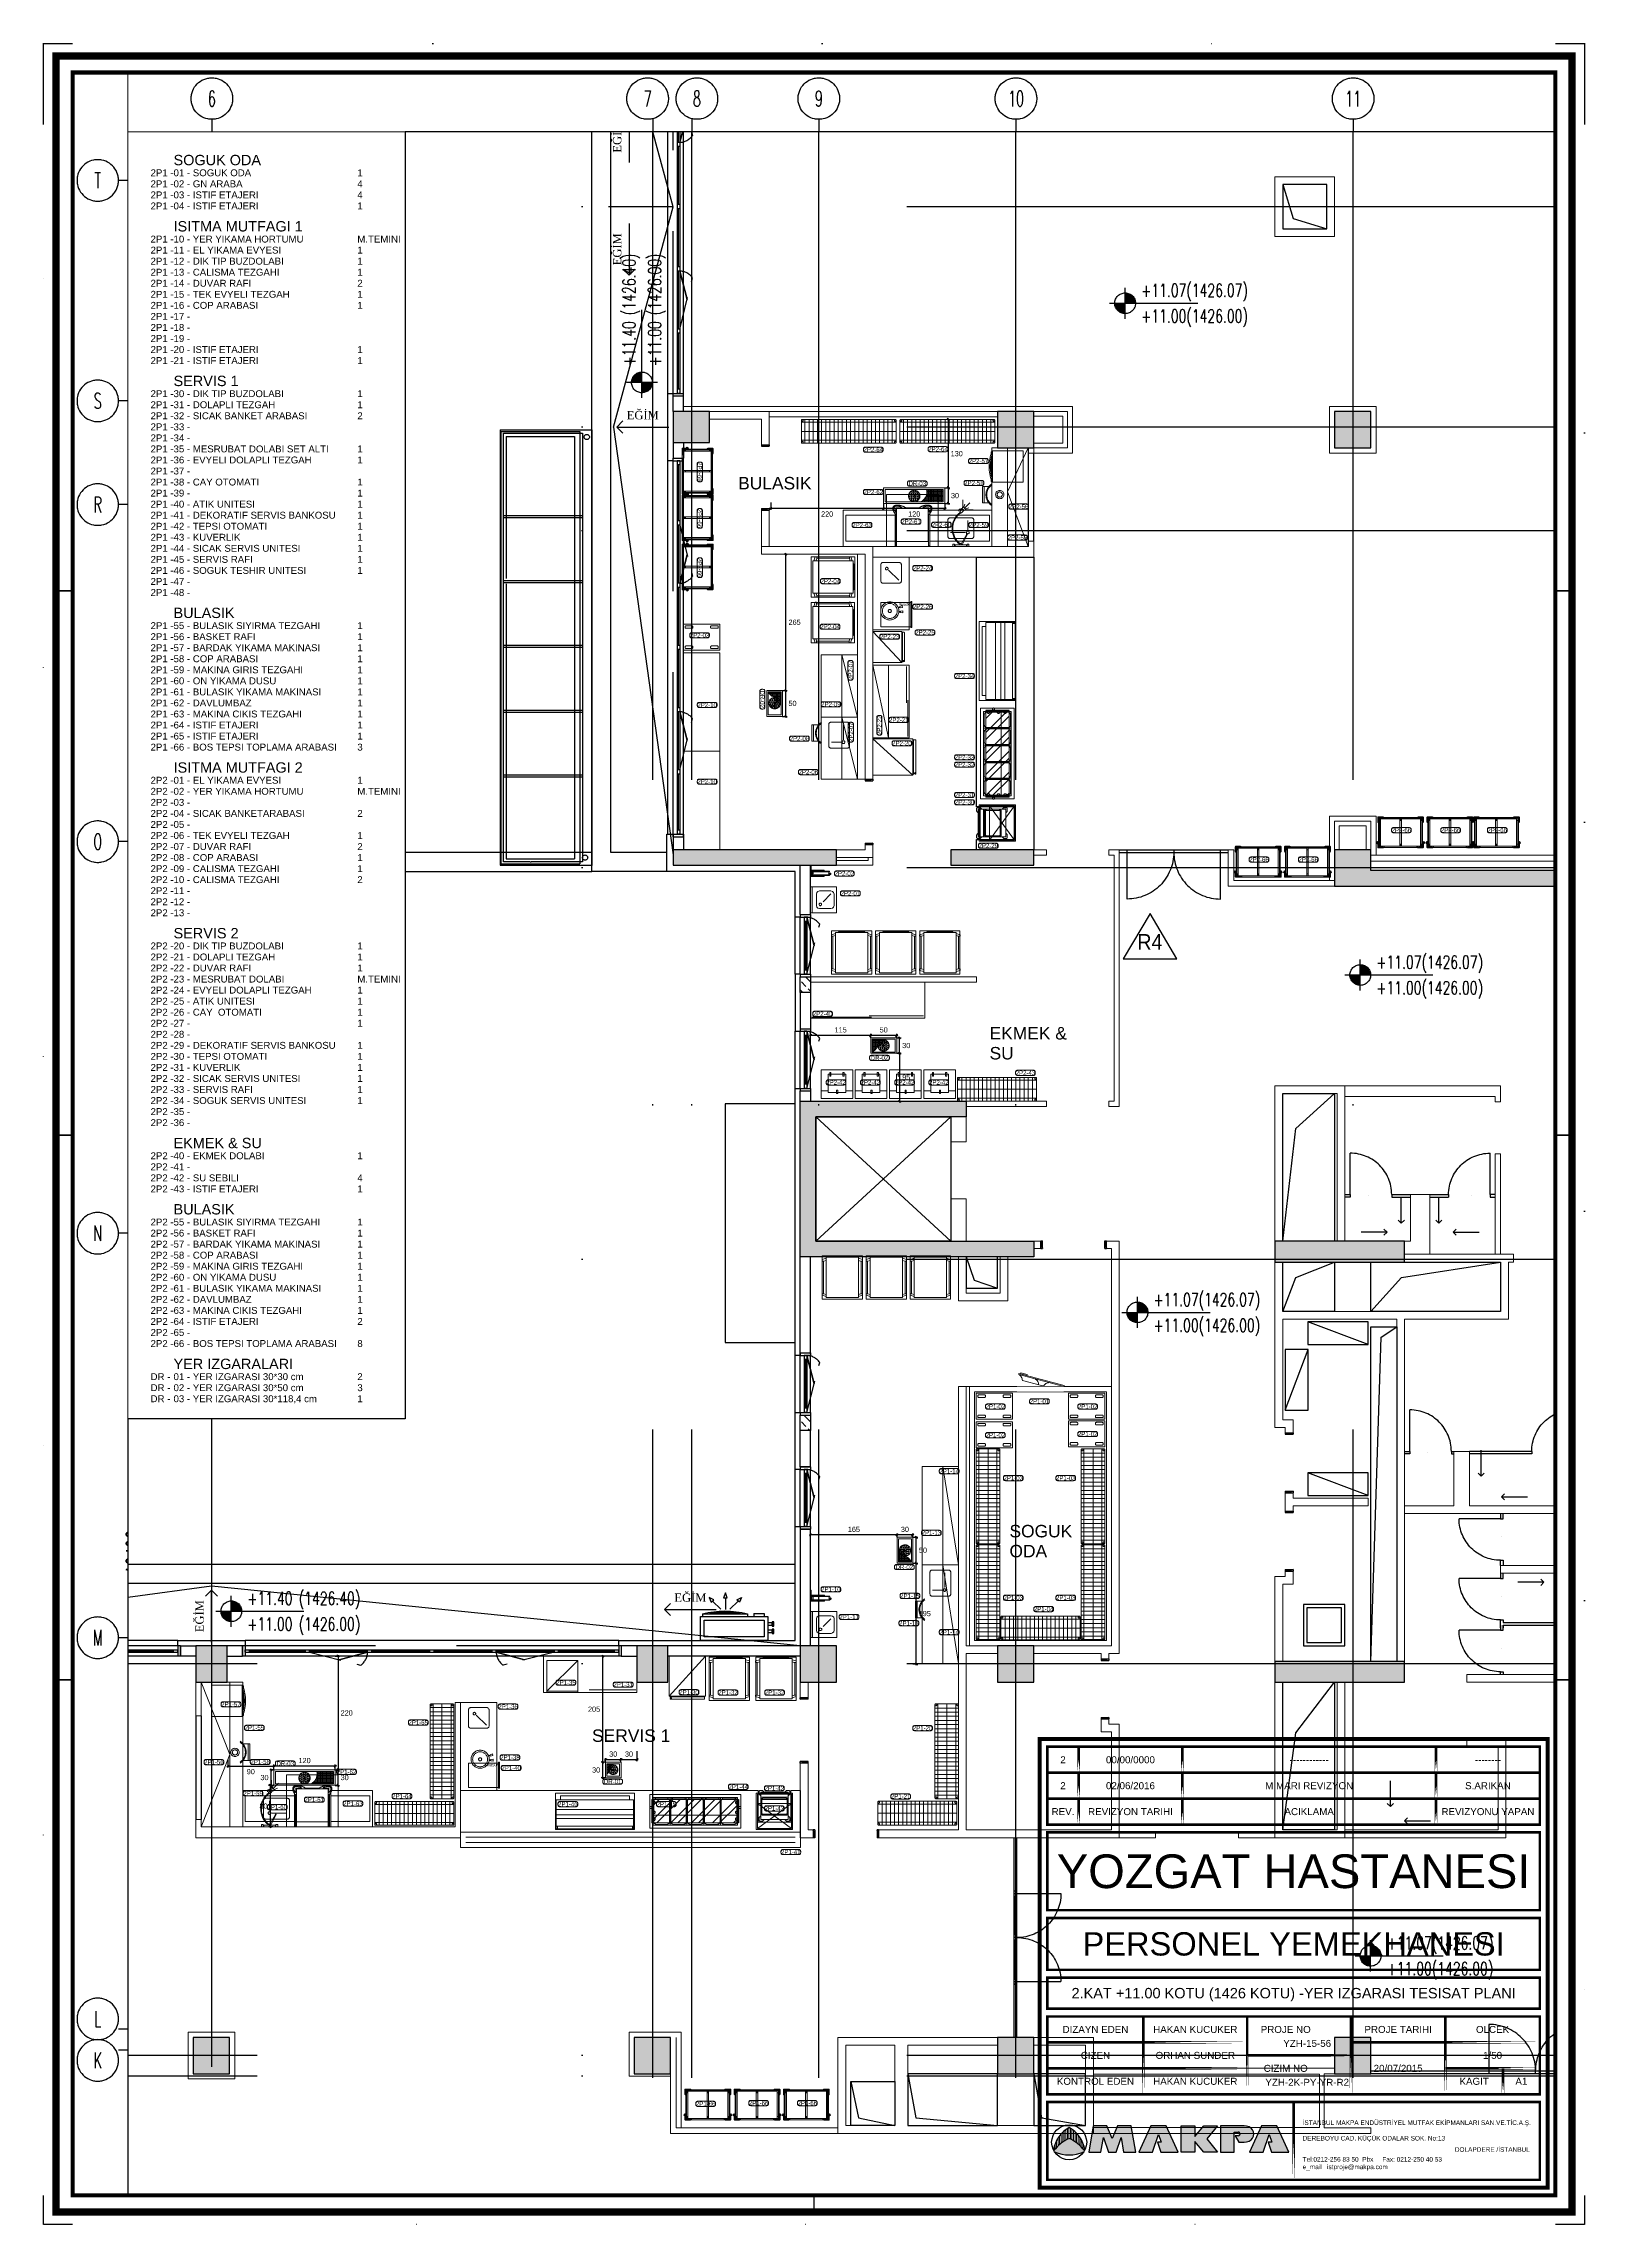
# Paper-space layout 'YER IZGARASI TESISAT PLANI' of a CAD drawing. Header units: millimetres. Extents: x 0 to 594, y 0 to 841.
# The model-space entities are those that its viewports show. They can reach past a viewport. Long polylines and large blocks are cut down to what shows.
import ezdxf
from ezdxf.enums import TextEntityAlignment as Align

# ---------------------------------------------------------------- set-up
doc = ezdxf.new("R2010")
doc.units = ezdxf.units.MM
doc.header["$LTSCALE"] = 100
doc.set_wipeout_variables(frame=1)
for name, pattern in [('DASHDOT', [1, 0.5, -0.25, 0, -0.25]), ('DASHDOT2', [0.5, 0.25, -0.125, 0, -0.125]), ('DOT', [0.25, 0, -0.25]), ('HIDDEN', [0.375, 0.25, -0.125])]:
    doc.linetypes.add(name, pattern=pattern)
for name, color, linetype in [('a_eqp_kitchen', 23, 'Continuous'), ('ANTET', 7, 'Continuous'), ('DUVAR', 7, 'Continuous'), ('DUVAR-PANEL', 7, 'Continuous'), ('ELEKTRIK', 7, 'Continuous'), ('GIYDIRME', 5, 'Continuous'), ('GOR', 7, 'Continuous'), ('KA-PEN', 5, 'Continuous'), ('KOLON', 7, 'Continuous'), ('KOR KASA', 1, 'Continuous'), ('KOT', 7, 'Continuous'), ('MEKANIK', 7, 'Continuous'), ('MERD', 7, 'Continuous'), ('OK', 7, 'Continuous'), ('OLCU DIS', 7, 'Continuous'), ('Rec-mantolamakulerengi', 230, 'Continuous'), ('TARAMA', 7, 'Continuous'), ('TEFRIS', 7, 'Continuous')]:
    doc.layers.add(name, color=color, linetype=linetype)
for name, color, linetype, lineweight in [('AD', 5, 'Continuous', 9), ('AK', 7, 'Continuous', 15), ('AP', 6, 'Continuous', 15), ('AW', 3, 'Continuous', 35), ('Y-DUVAR ALCIPAN', 94, 'Continuous', 20), ('Y-DUVAR BIMS', 14, 'Continuous', 25), ('Y-DUVAR GAZBETON', 161, 'Continuous', 20), ('Y-TAS KAPLAMA', 20, 'Continuous', 13)]:
    doc.layers.add(name, color=color, linetype=linetype, lineweight=lineweight)
doc.layers.add('AKS', color=7, linetype='DASHDOT2', transparency=0.8)
doc.layers.add('MAKPA COLD ROOM', color=7, linetype='Continuous', lineweight=15, true_color=0x143d69)
doc.layers.add('MAKPA GIDER OLC', color=7, linetype='Continuous', lineweight=30, true_color=0xcf6a1e)
doc.layers.add('MAKPA YER IZGARASI', color=8, linetype='Continuous', lineweight=5, transparency=0.5)
doc.layers.add('REVIZYON_4', color=7, linetype='Continuous', true_color=0x1f38e0)
doc.styles.add('MAKPA TESISAT', font='arial.ttf', dxfattribs={"height": 10})
doc.styles.add('olcu', font='romans.shx', dxfattribs={"width": 0.5})
doc.styles.add('POZ TEXT', font='ARIALN.TTF', dxfattribs={"height": 9})
doc.styles.get("Standard").update_dxf_attribs({"font": 'arial.ttf'})
doc.styles.add('TEZGAH POZ NO', font='arial.ttf', dxfattribs={"height": 10})
doc.styles.add('YAZI', font='times.ttf')
doc.dimstyles.new('1-200', dxfattribs={"dimtxt": 40, "dimasz": 2, "dimexe": 0, "dimexo": 0, "dimgap": 10, "dimtad": 1, "dimdec": 4, "dimrnd": 0.1, "dimzin": 9, "dimdsep": 46, "dimtxsty": 'olcu', "dimblk1": 'SOL', "dimblk2": 'SAG', "dimsah": 1, "dimcen": 0, "dimse1": 1, "dimse2": 1, "dimclre": 13, "dimadec": 0, "dimazin": 0, "dimtfac": 1, "dimtdec": 4, "dimtix": 1, "dimtmove": 2, "dimatfit": 2, "dimldrblk": 'SOL', "dimfxl": 0, "dimtolj": 1, "dimarcsym": 0})
doc.dimstyles.new('MAKPA TESISAT DIM', dxfattribs={"dimscale": 0.7, "dimtxt": 12, "dimasz": 6, "dimexe": 4, "dimexo": 0, "dimgap": 8, "dimtad": 2, "dimtih": 1, "dimtoh": 1, "dimdec": 0, "dimrnd": 5, "dimzin": 0, "dimdsep": 46, "dimtxsty": 'MAKPA TESISAT', "dimblk1": 'OBLIQUE', "dimblk2": 'OBLIQUE', "dimsah": 1, "dimcen": 0, "dimdle": 3, "dimclrd": 256, "dimclre": 256, "dimclrt": 256, "dimadec": 0, "dimazin": 0, "dimtfac": 1, "dimtdec": 0, "dimtix": 1, "dimtofl": 0, "dimtmove": 2, "dimatfit": 3, "dimldrblk": 'OBLIQUE', "dimfxl": 0, "dimtvp": 7, "dimtolj": 1, "dimtzin": 0, "dimarcsym": 0})
pattern_1 = [(45, (83461.35, -12320), (-17.6776695, 17.6776695), []), (45, (83479.027, -12320), (-17.6776695, 17.6776695), [12.5, -6.25])]

psp = doc.layouts.new('YER IZGARASI TESISAT PLANI')

msp = doc.modelspace()

# ---------------------------------------------------------------- texts
at = {"layer": 'AP', "color": 1}
for s, height, p in [('BULASIK', 24, (3840.19807, 9054.91862)), ('EKMEK & ', 24, (4324.88363, 7994.19392)), ('SU', 24, (4324.88363, 7955.72188)), ('SOGUK ODA', 18, (-2716.18413, 7926.28465)), ('ISITMA MUTFAGI 1', 18, (-2716.18413, 7810.86855)), ('SERVIS 1', 18, (-2716.18413, 7541.56432)), ('BULASIK', 18, (-2716.18413, 7137.60798)), ('SOGUK', 24, (4363.22954, 7034.18913)), ('ODA', 24, (4363.22954, 6995.7171)), ('ISITMA MUTFAGI 2', 18, (-2716.18413, 6868.30375)), ('SERVIS 1 ', 24, (3558.58231, 6639.85397)), ('SERVIS 2', 18, (-2716.18413, 6579.7635)), ('EKMEK & SU', 18, (-2716.18413, 6214.27919)), ('BULASIK', 18, (-2716.18413, 6098.86309)), ('YER IZGARALARI', 18, (-2716.18413, 5829.55887))]:
    msp.add_text(s, height=height, dxfattribs=at).set_placement(p)
at = {"layer": 'AP'}
for s, p in [('2P1 - ', (-2756.18413, 7907.04863)), ('01 - SOGUK ODA', (-2716.18413, 7907.04863)), ('1', (-2396.18413, 7907.04863)), ('2P1 - ', (-2756.18413, 7887.81262)), ('2P1 - ', (-2756.18413, 7868.5766)), ('02 - GN ARABA', (-2716.18413, 7887.81262)), ('03 - ISTIF ETAJERI', (-2716.18413, 7868.5766)), ('4', (-2396.18413, 7887.81262)), ('4', (-2396.18413, 7868.5766)), ('2P1 - ', (-2756.18413, 7849.34058)), ('04 - ISTIF ETAJERI', (-2716.18413, 7849.34058)), ('1', (-2396.18413, 7849.34058)), ('2P1 - ', (-2756.18413, 7791.63254)), ('10 - YER YIKAMA HORTUMU', (-2716.18413, 7791.63254)), ('M.TEMINI', (-2396.18413, 7791.63254)), ('2P1 - ', (-2756.18413, 7772.39652)), ('2P1 - ', (-2756.18413, 7753.1605)), ('11 - EL YIKAMA EVYESI', (-2716.18413, 7772.39652)), ('12 - DIK TIP BUZDOLABI', (-2716.18413, 7753.1605)), ('1', (-2396.18413, 7772.39652)), ('1', (-2396.18413, 7753.1605)), ('2P1 - ', (-2756.18413, 7733.92449)), ('2P1 - ', (-2756.18413, 7714.68847)), ('13 - CALISMA TEZGAHI', (-2716.18413, 7733.92449)), ('14 - DUVAR RAFI', (-2716.18413, 7714.68847)), ('2', (-2396.18413, 7714.68847)), ('1', (-2396.18413, 7733.92449)), ('2P1 - ', (-2756.18413, 7695.45245)), ('2P1 - ', (-2756.18413, 7676.21644)), ('15 - TEK EVYELI TEZGAH', (-2716.18413, 7695.45245)), ('16 - COP ARABASI', (-2716.18413, 7676.21644)), ('1', (-2396.18413, 7695.45245)), ('1', (-2396.18413, 7676.21644)), ('2P1 - ', (-2756.18413, 7656.98042)), ('2P1 - ', (-2756.18413, 7637.7444)), ('17 -', (-2716.18413, 7656.98042)), ('18 -', (-2716.18413, 7637.7444)), ('2P1 - ', (-2756.18413, 7618.50839)), ('2P1 - ', (-2756.18413, 7599.27237)), ('20 - ISTIF ETAJERI', (-2716.18413, 7599.27237)), ('19 - ', (-2716.18413, 7618.50839)), ('1', (-2396.18413, 7599.27237)), ('2P1 - ', (-2756.18413, 7580.03635)), ('21 - ISTIF ETAJERI', (-2716.18413, 7580.03635)), ('1', (-2396.18413, 7580.03635)), ('2P1 - ', (-2756.18413, 7522.32831)), ('30 - DIK TIP BUZDOLABI', (-2716.18413, 7522.32831)), ('1', (-2396.18413, 7522.32831)), ('2P1 - ', (-2756.18413, 7503.09229)), ('2P1 - ', (-2756.18413, 7483.85627)), ('31 - DOLAPLI TEZGAH', (-2716.18413, 7503.09229)), ('32 - SICAK BANKET ARABASI', (-2716.18413, 7483.85627)), ('2', (-2396.18413, 7483.85627)), ('1', (-2396.18413, 7503.09229)), ('2P1 - ', (-2756.18413, 7464.62026)), ('2P1 - ', (-2756.18413, 7445.38424)), ('33 - ', (-2716.18413, 7464.62026)), ('34 - ', (-2716.18413, 7445.38424)), ('2P1 - ', (-2756.18413, 7426.14822)), ('2P1 - ', (-2756.18413, 7406.91221)), ('35 - MESRUBAT DOLABI SET ALTI', (-2716.18413, 7426.14822)), ('36 - EVYELI DOLAPLI TEZGAH', (-2716.18413, 7406.91221)), ('1', (-2396.18413, 7426.14822)), ('1', (-2396.18413, 7406.91221)), ('2P1 - ', (-2756.18413, 7387.67619)), ('2P1 - ', (-2756.18413, 7368.44017)), ('37 - ', (-2716.18413, 7387.67619)), ('38 - CAY OTOMATI', (-2716.18413, 7368.44017)), ('1', (-2396.18413, 7368.44017)), ('2P1 - ', (-2756.18413, 7349.20416)), ('2P1 - ', (-2756.18413, 7329.96814)), ('40 - ATIK UNITESI', (-2716.18413, 7329.96814)), ('39 - ', (-2716.18413, 7349.20416)), ('1', (-2396.18413, 7349.20416)), ('1', (-2396.18413, 7329.96814)), ('2P1 - ', (-2756.18413, 7310.73213)), ('2P1 - ', (-2756.18413, 7291.49611)), ('41 - DEKORATIF SERVIS BANKOSU', (-2716.18413, 7310.73213)), ('42 - TEPSI OTOMATI', (-2716.18413, 7291.49611)), ('1', (-2396.18413, 7310.73213)), ('1', (-2396.18413, 7291.49611)), ('2P1 - ', (-2756.18413, 7272.26009)), ('2P1 - ', (-2756.18413, 7253.02408)), ('43 - KUVERLIK', (-2716.18413, 7272.26009)), ('44 - SICAK SERVIS UNITESI', (-2716.18413, 7253.02408)), ('1', (-2396.18413, 7272.26009)), ('1', (-2396.18413, 7253.02408)), ('2P1 - ', (-2756.18413, 7233.78806)), ('2P1 - ', (-2756.18413, 7214.55204)), ('45 - SERVIS RAFI', (-2716.18413, 7233.78806)), ('46 - SOGUK TESHIR UNITESI', (-2716.18413, 7214.55204)), ('1', (-2396.18413, 7233.78806)), ('1', (-2396.18413, 7214.55204)), ('2P1 - ', (-2756.18413, 7195.31603)), ('2P1 - ', (-2756.18413, 7176.08001)), ('47 - ', (-2716.18413, 7195.31603)), ('48 -', (-2716.18413, 7176.08001)), ('2P1 - ', (-2756.18413, 7118.37196)), ('2P1 - ', (-2756.18413, 7099.13595)), ('55 - BULASIK SIYIRMA TEZGAHI', (-2716.18413, 7118.37196)), ('56 - BASKET RAFI', (-2716.18413, 7099.13595)), ('1', (-2396.18413, 7118.37196)), ('1', (-2396.18413, 7099.13595)), ('2P1 - ', (-2756.18413, 7079.89993)), ('2P1 - ', (-2756.18413, 7060.66391)), ('57 - BARDAK YIKAMA MAKINASI', (-2716.18413, 7079.89993)), ('58 - COP ARABASI', (-2716.18413, 7060.66391)), ('1', (-2396.18413, 7079.89993)), ('1', (-2396.18413, 7060.66391)), ('2P1 - ', (-2756.18413, 7041.4279)), ('2P1 - ', (-2756.18413, 7022.19188)), ('59 - MAKINA GIRIS TEZGAHI', (-2716.18413, 7041.4279)), ('60 - ON YIKAMA DUSU', (-2716.18413, 7022.19188)), ('1', (-2396.18413, 7041.4279)), ('1', (-2396.18413, 7022.19188)), ('2P1 - ', (-2756.18413, 7002.95586)), ('2P1 - ', (-2756.18413, 6983.71985)), ('61 - BULASIK YIKAMA MAKINASI', (-2716.18413, 7002.95586)), ('62 - DAVLUMBAZ', (-2716.18413, 6983.71985)), ('1', (-2396.18413, 7002.95586)), ('1', (-2396.18413, 6983.71985)), ('2P1 - ', (-2756.18413, 6964.48383)), ('2P1 - ', (-2756.18413, 6945.24781)), ('63 - MAKINA CIKIS TEZGAHI', (-2716.18413, 6964.48383)), ('64 - ISTIF ETAJERI', (-2716.18413, 6945.24781)), ('1', (-2396.18413, 6964.48383)), ('1', (-2396.18413, 6945.24781)), ('2P1 - ', (-2756.18413, 6926.0118)), ('2P1 - ', (-2756.18413, 6906.77578)), ('65 - ISTIF ETAJERI', (-2716.18413, 6926.0118)), ('66 - BOS TEPSI TOPLAMA ARABASI', (-2716.18413, 6906.77578)), ('3', (-2396.18413, 6906.77578)), ('1', (-2396.18413, 6926.0118)), ('2P2 - ', (-2756.18413, 6849.06773)), ('2P2 - ', (-2756.18413, 6829.83172)), ('01 - EL YIKAMA EVYESI', (-2716.18413, 6849.06773)), ('02 - YER YIKAMA HORTUMU', (-2716.18413, 6829.83172)), ('1', (-2396.18413, 6849.06773)), ('M.TEMINI', (-2396.18413, 6829.83172)), ('2P2 - ', (-2756.18413, 6810.5957)), ('2P2 - ', (-2756.18413, 6791.35968)), ('03 - ', (-2716.18413, 6810.5957)), ('04 - SICAK BANKETARABASI', (-2716.18413, 6791.35968)), ('2', (-2396.18413, 6791.35968)), ('2P2 - ', (-2756.18413, 6772.12367)), ('2P2 - ', (-2756.18413, 6752.88765)), ('05 -', (-2716.18413, 6772.12367)), ('06 - TEK EVYELI TEZGAH', (-2716.18413, 6752.88765)), ('1', (-2396.18413, 6752.88765)), ('2P2 - ', (-2756.18413, 6733.65163)), ('2P2 - ', (-2756.18413, 6714.41562)), ('07 - DUVAR RAFI', (-2716.18413, 6733.65163)), ('08 - COP ARABASI', (-2716.18413, 6714.41562)), ('2', (-2396.18413, 6733.65163)), ('1', (-2396.18413, 6714.41562)), ('2P2 - ', (-2756.18413, 6695.1796)), ('2P2 - ', (-2756.18413, 6675.94359)), ('09 - CALISMA TEZGAHI', (-2716.18413, 6695.1796)), ('10 - CALISMA TEZGAHI', (-2716.18413, 6675.94359)), ('2', (-2396.18413, 6675.94359)), ('1', (-2396.18413, 6695.1796)), ('2P2 - ', (-2756.18413, 6656.70757)), ('2P2 - ', (-2756.18413, 6637.47155)), ('11 - ', (-2716.18413, 6656.70757)), ('12 - ', (-2716.18413, 6637.47155)), ('2P2 - ', (-2756.18413, 6618.23554)), ('13 - ', (-2716.18413, 6618.23554)), ('2P2 - ', (-2756.18413, 6560.52749)), ('20 - DIK TIP BUZDOLABI', (-2716.18413, 6560.52749)), ('1', (-2396.18413, 6560.52749)), ('2P2 - ', (-2756.18413, 6541.29147)), ('2P2 - ', (-2756.18413, 6522.05545)), ('21 - DOLAPLI TEZGAH', (-2716.18413, 6541.29147)), ('22 - DUVAR RAFI', (-2716.18413, 6522.05545)), ('1', (-2396.18413, 6541.29147)), ('1', (-2396.18413, 6522.05545)), ('2P2 - ', (-2756.18413, 6502.81944)), ('2P2 - ', (-2756.18413, 6483.58342)), ('23 - MESRUBAT DOLABI', (-2716.18413, 6502.81944)), ('24 - EVYELI DOLAPLI TEZGAH', (-2716.18413, 6483.58342)), ('1', (-2396.18413, 6483.58342)), ('M.TEMINI', (-2396.18413, 6502.81944)), ('2P2 - ', (-2756.18413, 6464.34741)), ('2P2 - ', (-2756.18413, 6445.11139)), ('25 - ATIK UNITESI', (-2716.18413, 6464.34741)), ('26 - CAY  OTOMATI', (-2716.18413, 6445.11139)), ('1', (-2396.18413, 6464.34741)), ('1', (-2396.18413, 6445.11139)), ('2P2 - ', (-2756.18413, 6425.87537)), ('27 - ', (-2716.18413, 6425.87537)), ('1', (-2396.18413, 6425.87537)), ('2P2 - ', (-2756.18413, 6406.63936)), ('2P2 - ', (-2756.18413, 6387.40334)), ('28 -', (-2716.18413, 6406.63936)), ('29 - DEKORATIF SERVIS BANKOSU', (-2716.18413, 6387.40334)), ('1', (-2396.18413, 6387.40334)), ('2P2 - ', (-2756.18413, 6368.16732)), ('2P2 - ', (-2756.18413, 6348.93131)), ('30 - TEPSI OTOMATI', (-2716.18413, 6368.16732)), ('31 - KUVERLIK', (-2716.18413, 6348.93131)), ('1', (-2396.18413, 6368.16732)), ('1', (-2396.18413, 6348.93131)), ('2P2 - ', (-2756.18413, 6329.69529)), ('2P2 - ', (-2756.18413, 6310.45927)), ('32 - SICAK SERVIS UNITESI', (-2716.18413, 6329.69529)), ('33 - SERVIS RAFI', (-2716.18413, 6310.45927)), ('1', (-2396.18413, 6329.69529)), ('1', (-2396.18413, 6310.45927)), ('2P2 - ', (-2756.18413, 6291.22326)), ('2P2 - ', (-2756.18413, 6271.98724)), ('34 - SOGUK SERVIS UNITESI', (-2716.18413, 6291.22326)), ('35 - ', (-2716.18413, 6271.98724)), ('1', (-2396.18413, 6291.22326)), ('2P2 - ', (-2756.18413, 6252.75123)), ('36 - ', (-2716.18413, 6252.75123)), ('2P2 - ', (-2756.18413, 6195.04318)), ('40 - EKMEK DOLABI', (-2716.18413, 6195.04318)), ('1', (-2396.18413, 6195.04318)), ('2P2 - ', (-2756.18413, 6175.80716)), ('2P2 - ', (-2756.18413, 6156.57114)), ('41 - ', (-2716.18413, 6175.80716)), ('42 - SU SEBILI', (-2716.18413, 6156.57114)), ('4', (-2396.18413, 6156.57114)), ('2P2 - ', (-2756.18413, 6137.33513)), ('43 - ISTIF ETAJERI', (-2716.18413, 6137.33513)), ('1', (-2396.18413, 6137.33513)), ('2P2 - ', (-2756.18413, 6079.62708)), ('55 - BULASIK SIYIRMA TEZGAHI', (-2716.18413, 6079.62708)), ('1', (-2396.18413, 6079.62708)), ('2P2 - ', (-2756.18413, 6060.39106)), ('2P2 - ', (-2756.18413, 6041.15505)), ('56 - BASKET RAFI', (-2716.18413, 6060.39106)), ('57 - BARDAK YIKAMA MAKINASI', (-2716.18413, 6041.15505)), ('1', (-2396.18413, 6060.39106)), ('1', (-2396.18413, 6041.15505)), ('2P2 - ', (-2756.18413, 6021.91903)), ('2P2 - ', (-2756.18413, 6002.68301)), ('58 - COP ARABASI', (-2716.18413, 6021.91903)), ('59 - MAKINA GIRIS TEZGAHI', (-2716.18413, 6002.68301)), ('1', (-2396.18413, 6021.91903)), ('1', (-2396.18413, 6002.68301)), ('2P2 - ', (-2756.18413, 5983.447)), ('2P2 - ', (-2756.18413, 5964.21098)), ('60 - ON YIKAMA DUSU', (-2716.18413, 5983.447)), ('61 - BULASIK YIKAMA MAKINASI', (-2716.18413, 5964.21098)), ('1', (-2396.18413, 5983.447)), ('1', (-2396.18413, 5964.21098)), ('2P2 - ', (-2756.18413, 5944.97496)), ('2P2 - ', (-2756.18413, 5925.73895)), ('62 - DAVLUMBAZ', (-2716.18413, 5944.97496)), ('63 - MAKINA CIKIS TEZGAHI', (-2716.18413, 5925.73895)), ('1', (-2396.18413, 5944.97496)), ('1', (-2396.18413, 5925.73895)), ('2P2 - ', (-2756.18413, 5906.50293)), ('2P2 - ', (-2756.18413, 5887.26691)), ('64 - ISTIF ETAJERI', (-2716.18413, 5906.50293)), ('65 - ', (-2716.18413, 5887.26691)), ('2', (-2396.18413, 5906.50293)), ('2P2 - ', (-2756.18413, 5868.0309)), ('66 - BOS TEPSI TOPLAMA ARABASI', (-2716.18413, 5868.0309)), ('8', (-2396.18413, 5868.0309)), ('DR - ', (-2756.18413, 5810.32285)), ('01 - YER IZGARASI 30*30 cm', (-2716.18413, 5810.32285)), ('2', (-2396.18413, 5810.32285)), ('DR - ', (-2756.18413, 5791.08683)), ('DR - ', (-2756.18413, 5771.85082)), ('02 - YER IZGARASI 30*50 cm', (-2716.18413, 5791.08683)), ('03 - YER IZGARASI 30*118,4 cm', (-2716.18413, 5771.85082)), ('3', (-2396.18413, 5791.08683)), ('1', (-2396.18413, 5771.85082))]:
    msp.add_text(s, height=12, dxfattribs=at).set_placement(p)

# ---------------------------------------------------------------- blocks, each defined once
blk = doc.blocks.new('A$C4F356367')
at = {"layer": 'ANTET', "linetype": 'DOT', "ltscale": 30}
blk.add_lwpolyline([(0, 0), (0, 2970), (4205, 2970), (4205, 0)], close=True, dxfattribs=at)
at = {"layer": 'ANTET'}
for points in [[(1055, 2946), (1055, 2914.1)], [(1055, 2914.1), (1055, 2946)], [(2105, 2946), (2105, 2914.1)], [(2105, 2914.1), (2105, 2946)], [(3155, 2946), (3155, 2914.1)], [(3155, 2914.1), (3155, 2946)], [(4149.1, 1485), (4181, 1485)], [(1055, 24), (1055, 55.9)], [(1055, 55.9), (1055, 24)], [(2105, 24), (2105, 55.9)], [(2105, 55.9), (2105, 24)], [(3155, 24), (3155, 55.9)], [(3155, 55.9), (3155, 24)], [(4205, 55.9), (4205, 0), (4149.1, 0)]]:
    blk.add_lwpolyline(points, dxfattribs=at)
blk = doc.blocks.new('A$C4B21123E')
at = {"layer": 'AK'}
for points in [[(0, 0), (22.5, 0), (27.2, 27.6), (36.5, 0), (50.5, 0), (59.9, 27.6), (64.6, 0), (87, 0), (78.6, 49.1), (53.4, 49.1), (43.5, 25.7), (33.7, 49.1), (8.4, 49.1)], [(143.2, 49.1), (115.1, 49.1), (92.7, 0), (117.9, 0), (129.2, 32.7), (134, 18.7), (127.1, 18.7), (133.5, 0), (165.7, 0)], [(196.6, 29.2), (213.4, 49.1), (238.7, 49.1), (219, 24.6), (238.7, 0), (213.4, 0), (196.6, 19.9), (196.6, 0), (171.3, 0), (171.3, 49.1), (196.6, 49.1)], [(348.4, 49.1), (320.3, 49.1), (297.8, 0), (323.1, 0), (334.3, 32.7), (339.1, 18.7), (332.3, 18.7), (338.7, 0), (370.8, 0)]]:
    blk.add_hatch(color=5, dxfattribs=at).paths.add_polyline_path(points)
h = blk.add_hatch(color=5, dxfattribs=at)
edge = h.paths.add_edge_path()
edge.add_line((269.6, 37.4), (276.6, 37.4))
edge.add_ellipse((276.6, 33.9), major_axis=(-4.21, 0), ratio=0.833333, start_angle=90, end_angle=270, ccw=False)
edge.add_line((276.6, 30.4), (271.5, 30.4))
edge.add_line((271.5, 30.4), (278, 18.7))
edge.add_line((278, 18.7), (287.8, 18.7))
edge.add_ellipse((287.8, 33.9), major_axis=(-18.3, 0), ratio=0.833333, start_angle=90, end_angle=270)
edge.add_line((287.8, 49.1), (269.6, 49.1))
edge.add_line((269.6, 49.1), (244.3, 49.1))
edge.add_line((244.3, 49.1), (244.3, 0))
edge.add_line((244.3, 0), (269.6, 0))
edge.add_line((269.6, 0), (269.6, 37.4))
at = {"layer": 'ANTET', "color": 5}
for p, q in [((8.4, 49.1), (0, 0)), ((33.7, 49.1), (8.4, 49.1)), ((43.5, 25.7), (33.7, 49.1)), ((53.4, 49.1), (43.5, 25.7)), ((78.6, 49.1), (53.4, 49.1)), ((87, 0), (78.6, 49.1)), ((115.1, 49.1), (92.7, 0)), ((143.2, 49.1), (115.1, 49.1)), ((165.7, 0), (143.2, 49.1)), ((171.3, 49.1), (196.6, 49.1)), ((171.3, 0), (171.3, 49.1)), ((196.6, 49.1), (196.6, 29.2)), ((196.6, 29.2), (213.4, 49.1)), ((213.4, 49.1), (238.7, 49.1)), ((238.7, 49.1), (219, 24.6)), ((269.6, 49.1), (244.3, 49.1)), ((244.3, 49.1), (244.3, 0)), ((287.8, 49.1), (269.6, 49.1)), ((320.3, 49.1), (297.8, 0)), ((348.4, 49.1), (320.3, 49.1)), ((370.8, 0), (348.4, 49.1)), ((22.5, 0), (27.2, 27.6)), ((27.2, 27.6), (36.5, 0)), ((50.5, 0), (59.9, 27.6)), ((59.9, 27.6), (64.6, 0)), ((117.9, 0), (129.2, 32.7)), ((127.1, 18.7), (133.5, 0)), ((134, 18.7), (127.1, 18.7)), ((129.2, 32.7), (134, 18.7)), ((196.6, 19.9), (196.6, 0)), ((213.4, 0), (196.6, 19.9)), ((219, 24.6), (238.7, 0)), ((269.6, 0), (269.6, 37.4)), ((269.6, 37.4), (276.6, 37.4)), ((271.5, 30.4), (278, 18.7)), ((276.6, 30.4), (271.5, 30.4)), ((278, 18.7), (287.8, 18.7)), ((323.1, 0), (334.3, 32.7)), ((332.3, 18.7), (338.7, 0)), ((339.1, 18.7), (332.3, 18.7)), ((334.3, 32.7), (339.1, 18.7)), ((0, 0), (22.5, 0)), ((36.5, 0), (50.5, 0)), ((64.6, 0), (87, 0)), ((92.7, 0), (117.9, 0)), ((133.5, 0), (165.7, 0)), ((196.6, 0), (171.3, 0)), ((238.7, 0), (213.4, 0)), ((244.3, 0), (269.6, 0)), ((297.8, 0), (323.1, 0)), ((338.7, 0), (370.8, 0))]:
    blk.add_line(p, q, dxfattribs=at)
for centre, major_axis in [((287.8, 33.9), (-18.3, 0)), ((276.6, 33.9), (-4.21, 0))]:
    blk.add_ellipse(centre, major_axis=major_axis, ratio=0.833333, start_param=1.570796, end_param=4.712389, dxfattribs=at)
blk = doc.blocks.new('A$C31C64D44')
at = {"layer": 'AK'}
h = blk.add_hatch(dxfattribs=at)
h.set_pattern_fill('LINE', color=1, scale=1.17, angle=90, style=0)
h.set_pattern_definition([(90, (-423.3412, 711.177), (-3.71475, 2e-16), [])])
h.paths.add_polyline_path([(42.2, 51.2, -0.131491), (79.1, 21.8, 0.010588), (80, 23.4, 0.234168), (42.2, 77.6, 0.234168), (4.4, 23.4, 0.010588), (5.2, 21.8, -0.131491)])
at = {"layer": 'ANTET'}
blk.add_hatch(color=5, dxfattribs=at).paths.add_polyline_path([(77.3, 18.8, 0.021132), (79.1, 21.8, 0.131491), (42.2, 51.2, 0.131491), (5.2, 21.8, 0.021132), (7.1, 18.8, 0.20217)])
at = {"layer": 'ANTET', "color": 5}
blk.add_circle((42.2, 42.2), 42.2, dxfattribs=at)
at = {"layer": 'ANTET', "color": 253}
for centre, radius, start, end in [((78, 12.4), 74.4, 118.7682, 171.4858), ((6.4, 12.4), 74.4, 8.5142, 61.2318), ((78.6, -32.5), 91.3, 113.5122, 143.4759), ((42.2, 102.1), 90.4, 247.1412, 292.8588), ((5.8, -32.5), 91.3, 36.5241, 66.4878)]:
    blk.add_arc(centre, radius, start, end, dxfattribs=at)
blk = doc.blocks.new('A1DIK_TR_st')
at = {"layer": 'ANTET'}
for points in [[(0, -155.8), (0, 0), (55.9, 0)], [(2914.1, 0), (2970, 0)], [(2970, 0), (2970, -155.8)], [(55.9, -1055), (24, -1055)], [(24, -1055), (55.9, -1055)], [(2914.1, -1055), (2946, -1055)], [(2946, -1055), (2914.1, -1055)], [(55.9, -2105), (24, -2105)], [(24, -2105), (55.9, -2105)], [(2914.1, -2105), (2946, -2105)], [(2946, -2105), (2914.1, -2105)], [(55.9, -3155), (24, -3155)], [(24, -3155), (55.9, -3155)], [(2914.1, -3155), (2946, -3155)], [(2946, -3155), (2914.1, -3155)], [(55.9, -4205), (0, -4205), (0, -4149.1)], [(1485, -4149.1), (1485, -4181)], [(2970, -4149.1), (2970, -4205), (2914.1, -4205)]]:
    blk.add_lwpolyline(points, dxfattribs=at)
at = {"layer": 'ANTET', "linetype": 'DOT', "ltscale": 30}
blk.add_lwpolyline([(0, 0), (2970, 0), (2970, -4205), (0, -4205)], close=True, dxfattribs=at)
at = {"layer": 'ANTET', "const_width": 14}
blk.add_lwpolyline([(24, -24), (2946, -24), (2946, -4181), (24, -4181), (24, -24)], dxfattribs=at)
at = {"layer": 'ANTET', "const_width": 8}
blk.add_lwpolyline([(55.9, -55.8), (2914.1, -55.8), (2914.1, -4149.1), (55.9, -4149.1)], close=True, dxfattribs=at)
at = {"color": 11, "rotation": 270}
blk.add_blockref('A$C4F356367', (0, 0), dxfattribs=at)
blk.add_wipeout([(2894.1, -3274.1), (1925, -3274.1), (1925, -4129.1), (2894.1, -4129.1)]).dxf.layer = 'AK'
at = {"layer": 'ANTET'}
blk.add_line((2520, -3854.1), (2702, -3854.1), dxfattribs=at)
for points, const_width in [([(1920, -4134.1), (2899.1, -4134.1), (2899.1, -3269.1), (1920, -3269.1)], 8), ([(1935, -3334.1), (1935, -3284.1), (2884.1, -3284.1), (2884.1, -3334.1)], 5), ([(1995, -3334.1), (1995, -3334.1), (1995, -3284.1), (1995, -3284.1)], 5), ([(2195, -3334.1), (2195, -3334.1), (2195, -3284.1), (2195, -3284.1)], 5), ([(2684.1, -3334.1), (2684.1, -3334.1), (2684.1, -3284.1), (2684.1, -3284.1)], 5), ([(1935, -3384.1), (1935, -3334.1), (2884.1, -3334.1), (2884.1, -3384.1)], 5), ([(2884.1, -3334.1), (2884.1, -3334.1), (1935, -3334.1), (1935, -3334.1)], 5), ([(1995, -3384.1), (1995, -3384.1), (1995, -3334.1), (1995, -3334.1)], 5), ([(2195, -3384.1), (2195, -3384.1), (2195, -3334.1), (2195, -3334.1)], 5), ([(2684.1, -3384.1), (2684.1, -3384.1), (2684.1, -3334.1), (2684.1, -3334.1)], 5), ([(1935, -3434.1), (1935, -3384.1), (2884.1, -3384.1), (2884.1, -3434.1)], 5), ([(2884.1, -3384.1), (2884.1, -3384.1), (1935, -3384.1), (1935, -3384.1)], 5), ([(1995, -3434.1), (1995, -3434.1), (1995, -3384.1), (1995, -3384.1)], 5), ([(2195, -3434.1), (2195, -3434.1), (2195, -3384.1), (2195, -3384.1)], 5), ([(2684.1, -3434.1), (2684.1, -3434.1), (2684.1, -3384.1), (2684.1, -3384.1)], 5), ([(1935, -3599.1), (1935, -3449.1), (2884.1, -3449.1), (2884.1, -3599.1)], 5), ([(1935, -3714.1), (1935, -3614.1), (2884.1, -3614.1), (2884.1, -3714.1)], 5), ([(1935, -3789.1), (1935, -3729.1), (2884.1, -3729.1), (2884.1, -3789.1)], 5), ([(1935, -3954.1), (1935, -3804.1), (2884.1, -3804.1), (2884.1, -3954.1)], 5), ([(2120, -3954.1), (2120, -3954.1), (2120, -3804.1), (2120, -3804.1)], 5), ([(2320, -3954.1), (2320, -3954.1), (2320, -3804.1), (2320, -3804.1)], 5), ([(2520, -3954.1), (2520, -3954.1), (2520, -3804.1), (2520, -3804.1)], 5), ([(2702, -3954.1), (2702, -3954.1), (2702, -3804.1), (2702, -3804.1)], 5), ([(2320, -3854.1), (2320, -3854.1), (1935, -3854.1), (1935, -3854.1)], 5), ([(2884.1, -3854.1), (2884.1, -3854.1), (2520, -3854.1), (2520, -3854.1)], 5), ([(2320, -3904.1), (2320, -3904.1), (1935, -3904.1), (1935, -3904.1)], 5), ([(2520, -3879.1), (2520, -3879.1), (2320, -3879.1), (2320, -3879.1)], 5), ([(2884.1, -3904.1), (2884.1, -3904.1), (2702, -3904.1), (2702, -3904.1)], 5), ([(2813.1, -3954.1), (2813.1, -3954.1), (2813.1, -3904.1), (2813.1, -3904.1)], 5), ([(1935, -4119.1), (1935, -3969.1), (2884.1, -3969.1), (2884.1, -4119.1)], 5), ([(2409.5, -4119.1), (2409.5, -4119.1), (2409.5, -3969.1), (2409.5, -3969.1)], 5)]:
    blk.add_lwpolyline(points, close=True, dxfattribs=dict(at, const_width=const_width))
for name, p, xscale, yscale, zscale in [('A$C31C64D44', (1943.1, -4080.3), 0.7999999999956345, 0.7999999999956345, 0.7999999999956345), ('A$C4B21123E', (2014.7, -4065.9), 1.040000000000873, 1.040000000000873, 1.040000000000873)]:
    blk.add_blockref(name, p, dxfattribs=dict(at, xscale=xscale, yscale=yscale, zscale=zscale))
for s, p in [('DEREBOYU CAD. KÜÇÜK ODALAR SOK. No:13', (2426.9, -4043.3)), ('İSTANBUL MAKPA ENDÜSTRİYEL MUTFAK EKİPMANLARI SAN.VE.TİC.A.Ş.', (2426.9, -4013.3)), ('Tel:0212-256 83 50  Pbx     Fax: 0212-250 40 53', (2426.9, -4084)), ('             DOLAPDERE /İSTANBUL', (2675.3, -4065.1)), ('e_mail   istproje@makpa.com', (2426.9, -4098.5))]:
    blk.add_text(s, height=8.913, dxfattribs=at).set_placement(p)
at = {"layer": 'ANTET', "flags": 12}
for tag, height, p in [('3', 13.5, (1965, -3309.1)), ('6', 13.5, (2095, -3309.1)), ('9', 13.5, (2439.5, -3309.1)), ('12', 13.5, (2784.1, -3309.1)), ('2', 13.5, (1965, -3359.1)), ('5', 13.5, (2095, -3359.1)), ('8', 13.5, (2439.5, -3359.1)), ('11', 13.5, (2784.1, -3359.1)), ('1', 13.5, (1965, -3409.1)), ('4', 13.5, (2095, -3409.1)), ('7', 13.5, (2439.5, -3409.1)), ('10', 13.5, (2784.1, -3409.1)), ('13', 46.1, (2409.5, -3524.1)), ('14', 23, (2409.5, -3664.1)), ('15', 23, (2409.5, -3759.1)), ('18', 13.5, (2027.5, -3829.1)), ('21', 13.5, (2220, -3829.1)), ('22', 13.5, (2394.3, -3829.1)), ('26', 13.5, (2611, -3829.1)), ('28', 13.5, (2793.1, -3829.1)), ('23', 13.5, (2435.7, -3856)), ('17', 13.5, (2027.5, -3879.1)), ('20', 13.5, (2220, -3879.1)), ('24', 13.5, (2394.3, -3904.1)), ('27', 13.5, (2611, -3904.1)), ('29', 13.5, (2793.1, -3879.1)), ('16', 13.5, (2027.5, -3929.1)), ('19', 13.5, (2220, -3929.1)), ('25', 13.5, (2435.7, -3931)), ('30', 13.5, (2757.5, -3929.1)), ('31', 13.5, (2848.6, -3929.1))]:
    blk.add_attdef(tag, text='', height=height, dxfattribs=at).set_placement(p, align=Align.MIDDLE_CENTER)
blk = doc.blocks.new('asansorler1')
at = {"layer": 'MERD', "color": 6, "linetype": 'Continuous'}
for p, q in [((4290, 7595), (4550, 7835)), ((4290, 7835), (4550, 7595))]:
    blk.add_line(p, q, dxfattribs=at)
blk.add_lwpolyline([(4550, 7595), (4290, 7595), (4290, 7835), (4550, 7835)], close=True, dxfattribs=at)
blk = doc.blocks.new('AKS-D')
at = {"color": 0}
blk.add_circle((0, 0), 0.4, dxfattribs=at)
at = {"color": 0, "style": 'olcu', "width": 0.7}
blk.add_attdef('AKS', text='', height=0.4, dxfattribs=at).set_placement((0, 0), align=Align.MIDDLE_CENTER)
blk = doc.blocks.new('TASIYICI SISTEM (2.KAT)')
at = {"layer": 'TARAMA'}
h = blk.add_hatch(dxfattribs=at)
h.set_pattern_fill('ANSI33', color=253, scale=100)
h.set_pattern_definition(pattern_1)
h.paths.add_polyline_path([(-691, -120), (-65, -120), (-65, -610), (-1005, -610), (-1005, -405), (-975, -405), (-975, -580), (-95, -580), (-95, -150), (-691, -150)])
h.paths.add_polyline_path([(-2165, -190), (-2115, -190), (-2115, -120), (-2165, -120)])
h.paths.add_polyline_path([(-2165, -625), (-2095, -625), (-2095, -565), (-2165, -565)])
h.paths.add_polyline_path([(-1540, -630), (-1470, -630), (-1470, -560), (-1540, -560)])
h.paths.add_polyline_path([(-135, -3175), (-65, -3175), (-65, -3115), (-135, -3115)])
h.paths.add_polyline_path([(-135, -1475), (-65, -1475), (-65, -1415), (-135, -1415)])
h.paths.add_polyline_path([(-890, -1475), (-820, -1475), (-820, -1405), (-890, -1405)])
h.paths.add_polyline_path([(-1540, -1475), (-1470, -1475), (-1470, -1405), (-1540, -1405)])
h.paths.add_polyline_path([(-135, -2325), (-65, -2325), (-65, -2265), (-135, -2265)])
h.paths.add_polyline_path([(-890, -2335), (-820, -2335), (-820, -2265), (-890, -2265)])
h.paths.add_polyline_path([(-1540, -2335), (-1470, -2335), (-1470, -2265), (-1540, -2265)])
h.paths.add_polyline_path([(-890, -3185), (-820, -3185), (-820, -3115), (-890, -3115)])
h.paths.add_polyline_path([(-1540, -3185), (-1470, -3185), (-1470, -3115), (-1540, -3115)])
h.paths.add_polyline_path([(-2165, -1475), (-2095, -1475), (-2095, -1415), (-2165, -1415)])
h.paths.add_polyline_path([(-2165, -2325), (-2095, -2325), (-2095, -2265), (-2165, -2265)])
h.paths.add_polyline_path([(-2165, -3175), (-2095, -3175), (-2095, -3115), (-2165, -3115)])
h.paths.add_polyline_path([(-1630, -3990), (-1470, -3990), (-1470, -3960), (-1630, -3960)])
h.paths.add_polyline_path([(-2165, -3990), (-1850, -3990), (-1850, -3960), (-2165, -3960)])
h.paths.add_polyline_path([(-135, -4000), (-820, -4000), (-820, -3960), (-890, -3960), (-890, -4030), (-65, -4030), (-65, -3960), (-135, -3960)])
h.paths.add_polyline_path([(-831, -120), (-831, -150), (-975, -150), (-975, -265), (-1005, -265), (-1005, -120)], flags=17)
edge = h.paths.add_edge_path(flags=17)
edge.add_line((-831, -120), (-831, -150))
h = blk.add_hatch(dxfattribs=at)
h.set_pattern_fill('ANSI33', color=253, scale=100)
h.set_pattern_definition(pattern_1)
h.paths.add_polyline_path([(-1920, -5565), (-1850, -5565), (-1850, -5495), (-1920, -5495)])
h.paths.add_polyline_path([(-5635, -7595), (-5575, -7595), (-5575, -7525), (-5635, -7525)])
h.paths.add_polyline_path([(-5935, -6785), (-5935, -6815), (-6050, -6815), (-6050, -6970), (-6080, -6970), (-6080, -6785)])
h.paths.add_polyline_path([(-6080, -7595), (-6020, -7595), (-6020, -7525), (-6080, -7525)])
h.paths.add_polyline_path([(-5640, -6900), (-5570, -6900), (-5570, -6970), (-5640, -6970)])
h.paths.add_polyline_path([(-2235, -5565), (-2175, -5565), (-2175, -5495), (-2235, -5495)])
h.paths.add_polyline_path([(-1540, -5565), (-1470, -5565), (-1470, -5495), (-1540, -5495)])
h.paths.add_polyline_path([(-1540, -6320), (-1470, -6320), (-1470, -6250), (-1540, -6250)])
h.paths.add_polyline_path([(-2240, -6320), (-2170, -6320), (-2170, -6250), (-2240, -6250)])
h.paths.add_polyline_path([(-1540, -6970), (-1470, -6970), (-1470, -6900), (-1540, -6900)])
h.paths.add_polyline_path([(-1510, -7595), (-1470, -7595), (-1470, -7420), (-1510, -7420)])
h.paths.add_polyline_path([(-2220, -7595), (-2190, -7595), (-2190, -6900), (-2220, -6900)])
h.paths.add_polyline_path([(-3090, -6320), (-3020, -6320), (-3020, -6250), (-3090, -6250)])
h.paths.add_polyline_path([(-3940, -6320), (-3870, -6320), (-3870, -6250), (-3940, -6250)])
h.paths.add_polyline_path([(-4790, -6320), (-4720, -6320), (-4720, -6250), (-4790, -6250)])
h.paths.add_polyline_path([(-3090, -6970), (-3020, -6970), (-3020, -6900), (-3090, -6900)])
h.paths.add_polyline_path([(-3940, -6970), (-3870, -6970), (-3870, -6900), (-3940, -6900)])
h.paths.add_polyline_path([(-4790, -6970), (-4720, -6970), (-4720, -6900), (-4790, -6900)])
h.paths.add_polyline_path([(-3085, -7595), (-3025, -7595), (-3025, -7525), (-3085, -7525)])
h.paths.add_polyline_path([(-3935, -7595), (-3875, -7595), (-3875, -7525), (-3935, -7525)])
h.paths.add_polyline_path([(-4785, -7595), (-4725, -7595), (-4725, -7525), (-4785, -7525)])
h.paths.add_polyline_path([(-3085, -5565), (-3025, -5565), (-3025, -5495), (-3085, -5495)])
h.paths.add_polyline_path([(-3935, -5565), (-3875, -5565), (-3875, -5495), (-3935, -5495)])
h.paths.add_polyline_path([(-4785, -5565), (-4725, -5565), (-4725, -5495), (-4785, -5495)])
h.paths.add_polyline_path([(-6210, -5495), (-5590, -5495), (-5590, -6435), (-5795, -6435), (-5795, -6405), (-5620, -6405), (-5620, -5525), (-6050, -5525), (-6050, -6405), (-5935, -6405), (-5935, -6435), (-6210, -6435), (-6210, -6405), (-6080, -6405), (-6080, -5525), (-6210, -5525)])
h.paths.add_polyline_path([(-500, -6970), (-430, -6970), (-430, -6900), (-500, -6900)])
h.paths.add_polyline_path([(-890, -7315), (-820, -7315), (-820, -7245), (-890, -7245)])
h.paths.add_polyline_path([(-245, -6320), (-175, -6320), (-175, -6250), (-245, -6250)])
h.paths.add_polyline_path([(-890, -6320), (-820, -6320), (-820, -6250), (-890, -6250)])
h.paths.add_polyline_path([(-890, -6970), (-820, -6970), (-820, -6900), (-890, -6900)])
h.paths.add_polyline_path([(-1600, -4475), (-1890, -4475), (-1890, -4715), (-1470, -4715), (-1470, -4745), (-1920, -4745), (-1920, -4445), (-1600, -4445)])
h.paths.add_polyline_path([(-755, -4715), (-1005, -4715), (-1005, -4755), (-755, -4755)])
h.paths.add_polyline_path([(-755, -5525), (-1005, -5525), (-1005, -5565), (-755, -5565)])
h.paths.add_polyline_path([(-135, -5835), (-135, -5565), (-405, -5565), (-405, -5245), (-375, -5245), (-375, -5535), (-135, -5535), (-135, -4415), (-105, -4415), (-105, -5865), (-205, -5865), (-205, -5835)])
at = {"layer": 'AKS', "color": 14, "ltscale": 2}
for p, q in [((-3055, 1005), (-3055, -13375)), ((-2205, 1005), (-2205, -13375)), ((-2130, 1005), (-2130, -13375)), ((-1885, 1005), (-1885, -13375)), ((-1505, 1005), (-1505, -13375)), ((-855, 1005), (-855, -13375)), ((16415, -2720), (-7145, -2720)), ((16415, -3145), (-7145, -3145)), ((16415, -3345), (-7145, -3345)), ((16415, -3995), (-7145, -3995)), ((16415, -4750), (-7145, -4750)), ((16415, -5530), (-7145, -5530)), ((16415, -6285), (-7145, -6285)), ((16415, -6325), (-7145, -6325))]:
    blk.add_line(p, q, dxfattribs=at)
at = {"layer": 'GOR', "color": 6}
for points in [[(-990, -2762.5), (-905, -2762.5), (-905, -2677.5), (-990, -2677.5)], [(-990, -4430), (-890, -4430), (-890, -4715), (-990, -4715)], [(-1540, -4745), (-1600, -4745), (-1600, -4805), (-1540, -4805)], [(-990, -4755), (-890, -4755), (-890, -4850), (-990, -4850)], [(-820, -4755), (-570, -4755), (-570, -4850), (-820, -4850)], [(-820, -4880), (-770, -4880), (-770, -5525), (-820, -5525)], [(-890, -5850), (-990, -5850), (-990, -5565), (-890, -5565)], [(-1822.5, -6335), (-1737.5, -6335), (-1737.5, -6420), (-1822.5, -6420)], [(-1712.5, -6420), (-1540, -6420), (-1540, -6320), (-1712.5, -6320)], [(-1470, -6420), (-1370, -6420), (-1370, -6320), (-1470, -6320)]]:
    blk.add_lwpolyline(points, close=True, dxfattribs=at)
for points in [[(-990, -2677.5), (-970, -2742.5), (-905, -2762.5)], [(-990, -4715), (-965, -4497.5), (-890, -4430)], [(-1600, -4745), (-1585, -4790), (-1540, -4805)], [(-990, -4850), (-965, -4785), (-890, -4755)], [(-820, -4850), (-761.3, -4785), (-570, -4755)], [(-820, -5525), (-800, -4900), (-770, -4880)], [(-990, -5850), (-965, -5662.5), (-890, -5565)], [(-1822.5, -6335), (-1807.5, -6405), (-1737.5, -6420)], [(-1712.5, -6320), (-1697.5, -6405), (-1540, -6420)], [(-1470, -6320), (-1455, -6405), (-1370, -6420)]]:
    blk.add_lwpolyline(points, dxfattribs=at)
at = {"layer": 'KOLON', "color": 4, "ltscale": 5}
for points in [[(-2165, -3175), (-2095, -3175), (-2095, -3115), (-2165, -3115)], [(-1540, -3185), (-1470, -3185), (-1470, -3115), (-1540, -3115)], [(-890, -3185), (-820, -3185), (-820, -3115), (-890, -3115)], [(-135, -4000), (-820, -4000), (-820, -3960), (-890, -3960), (-890, -4030), (-65, -4030), (-65, -3960), (-135, -3960)], [(-3085, -5565), (-3025, -5565), (-3025, -5495), (-3085, -5495)], [(-2235, -5565), (-2175, -5565), (-2175, -5495), (-2235, -5495)], [(-1920, -5565), (-1850, -5565), (-1850, -5495), (-1920, -5495)], [(-1540, -5565), (-1470, -5565), (-1470, -5495), (-1540, -5495)], [(-3090, -6320), (-3020, -6320), (-3020, -6250), (-3090, -6250)], [(-2240, -6320), (-2170, -6320), (-2170, -6250), (-2240, -6250)], [(-1540, -6320), (-1470, -6320), (-1470, -6250), (-1540, -6250)], [(-890, -6320), (-820, -6320), (-820, -6250), (-890, -6250)]]:
    blk.add_lwpolyline(points, close=True, dxfattribs=at)
at = {"layer": 'KOLON', "color": 4}
for points in [[(-2165, -3990), (-1850, -3990), (-1850, -3960), (-2165, -3960)], [(-1630, -3990), (-1470, -3990), (-1470, -3960), (-1630, -3960)]]:
    blk.add_lwpolyline(points, close=True, dxfattribs=at)
blk.add_lwpolyline([(-1600, -4475), (-1890, -4475), (-1890, -4715), (-1470, -4715), (-1470, -4745), (-1920, -4745), (-1920, -4445), (-1600, -4445), (-1600, -4475)], dxfattribs=at)
at = {"layer": 'KOLON', "color": 4, "linetype": 'Continuous'}
for points in [[(-755, -4715), (-1005, -4715), (-1005, -4755), (-755, -4755)], [(-755, -5525), (-1005, -5525), (-1005, -5565), (-755, -5565)]]:
    blk.add_lwpolyline(points, close=True, dxfattribs=at)
at = {"layer": 'Y-DUVAR GAZBETON'}
for p, q in [((-1630, -4523), (-1630, -4475)), ((-1600, -4523), (-1600, -4475)), ((-1630, -4523), (-1600, -4523)), ((-1630, -4715), (-1630, -4633)), ((-1630, -4633), (-1600, -4633)), ((-1600, -4715), (-1600, -4633))]:
    blk.add_line(p, q, dxfattribs=at)
at = {"layer": 'AKS', "color": 14, "ltscale": 2}
ref = blk.add_blockref('AKS-D', (-3055, 1045), dxfattribs=dict(at, xscale=100, yscale=100, zscale=100))
ref.add_attrib('AKS', '6', dxfattribs={"layer": '0', "color": 0, "height": 30, "style": 'olcu', "width": 0.6}).set_placement((-3055, 1045), align=Align.MIDDLE_CENTER)
ref.add_attrib('AKS', '6', dxfattribs={"layer": '0', "color": 0, "height": 30, "style": 'olcu', "width": 0.6}).set_placement((-3055, 1045), align=Align.MIDDLE_CENTER)
ref = blk.add_blockref('AKS-D', (-2215, 1045), dxfattribs=dict(at, xscale=100, yscale=100, zscale=100))
ref.add_attrib('AKS', '7', dxfattribs={"layer": '0', "color": 0, "height": 30, "style": 'olcu', "width": 0.6}).set_placement((-2215, 1045), align=Align.MIDDLE_CENTER)
ref.add_attrib('AKS', '7', dxfattribs={"layer": '0', "color": 0, "height": 30, "style": 'olcu', "width": 0.6}).set_placement((-2215, 1045), align=Align.MIDDLE_CENTER)
ref = blk.add_blockref('AKS-D', (-2120, 1045), dxfattribs=dict(at, xscale=100, yscale=100, zscale=100))
ref.add_attrib('AKS', '8', dxfattribs={"layer": '0', "color": 0, "height": 30, "style": 'olcu', "width": 0.6}).set_placement((-2120, 1045), align=Align.MIDDLE_CENTER)
ref.add_attrib('AKS', '8', dxfattribs={"layer": '0', "color": 0, "height": 30, "style": 'olcu', "width": 0.6}).set_placement((-2120, 1045), align=Align.MIDDLE_CENTER)
ref = blk.add_blockref('AKS-D', (-1885, 1045), dxfattribs=dict(at, xscale=100, yscale=100, zscale=100))
ref.add_attrib('AKS', '9', dxfattribs={"layer": '0', "color": 0, "height": 30, "style": 'olcu', "width": 0.6}).set_placement((-1885, 1045), align=Align.MIDDLE_CENTER)
ref.add_attrib('AKS', '9', dxfattribs={"layer": '0', "color": 0, "height": 30, "style": 'olcu', "width": 0.6}).set_placement((-1885, 1045), align=Align.MIDDLE_CENTER)
ref = blk.add_blockref('AKS-D', (-1505, 1045), dxfattribs=dict(at, xscale=100, yscale=100, zscale=100))
ref.add_attrib('AKS', '10', dxfattribs={"layer": '0', "color": 0, "height": 30, "style": 'olcu', "width": 0.6}).set_placement((-1505, 1045), align=Align.MIDDLE_CENTER)
ref.add_attrib('AKS', '10', dxfattribs={"layer": '0', "color": 0, "height": 30, "style": 'olcu', "width": 0.6}).set_placement((-1505, 1045), align=Align.MIDDLE_CENTER)
ref = blk.add_blockref('AKS-D', (-855, 1045), dxfattribs=dict(at, xscale=100, yscale=100, zscale=100))
ref.add_attrib('AKS', '11', dxfattribs={"layer": '0', "color": 0, "height": 30, "style": 'olcu', "width": 0.6}).set_placement((-855, 1045), align=Align.MIDDLE_CENTER)
ref.add_attrib('AKS', '11', dxfattribs={"layer": '0', "color": 0, "height": 30, "style": 'olcu', "width": 0.6}).set_placement((-855, 1045), align=Align.MIDDLE_CENTER)
ref = blk.add_blockref('AKS-D', (-7185, -2720), dxfattribs=dict(at, xscale=-100, yscale=100, zscale=100, rotation=359.9999999999998))
ref.add_attrib('AKS', 'T', dxfattribs={"layer": '0', "color": 0, "height": 30, "style": 'olcu', "width": 0.6}).set_placement((-7185, -2720), align=Align.MIDDLE_CENTER)
ref.add_attrib('AKS', 'T', dxfattribs={"layer": '0', "color": 0, "height": 30, "style": 'olcu', "width": 0.6}).set_placement((-7185, -2720), align=Align.MIDDLE_CENTER)
ref = blk.add_blockref('AKS-D', (-7185, -3145), dxfattribs=dict(at, xscale=-100, yscale=100, zscale=100, rotation=359.9999999999998))
ref.add_attrib('AKS', 'S', dxfattribs={"layer": '0', "color": 0, "height": 30, "style": 'olcu', "width": 0.6}).set_placement((-7185, -3145), align=Align.MIDDLE_CENTER)
ref.add_attrib('AKS', 'S', dxfattribs={"layer": '0', "color": 0, "height": 30, "style": 'olcu', "width": 0.6}).set_placement((-7185, -3145), align=Align.MIDDLE_CENTER)
ref = blk.add_blockref('AKS-D', (-7185, -3345), dxfattribs=dict(at, xscale=-100, yscale=100, zscale=100, rotation=359.9999999999998))
ref.add_attrib('AKS', 'R', dxfattribs={"layer": '0', "color": 0, "height": 30, "style": 'olcu', "width": 0.6}).set_placement((-7185, -3345), align=Align.MIDDLE_CENTER)
ref.add_attrib('AKS', 'R', dxfattribs={"layer": '0', "color": 0, "height": 30, "style": 'olcu', "width": 0.6}).set_placement((-7185, -3345), align=Align.MIDDLE_CENTER)
ref = blk.add_blockref('AKS-D', (-7185, -3995), dxfattribs=dict(at, xscale=-100, yscale=100, zscale=100, rotation=359.9999999999998))
ref.add_attrib('AKS', 'O', dxfattribs={"layer": '0', "color": 0, "height": 30, "style": 'olcu', "width": 0.6}).set_placement((-7185, -3995), align=Align.MIDDLE_CENTER)
ref.add_attrib('AKS', 'O', dxfattribs={"layer": '0', "color": 0, "height": 30, "style": 'olcu', "width": 0.6}).set_placement((-7185, -3995), align=Align.MIDDLE_CENTER)
ref = blk.add_blockref('AKS-D', (-7185, -4750), dxfattribs=dict(at, xscale=-100, yscale=100, zscale=100, rotation=359.9999999999998))
ref.add_attrib('AKS', 'N', dxfattribs={"layer": '0', "color": 0, "height": 30, "style": 'olcu', "width": 0.6}).set_placement((-7185, -4750), align=Align.MIDDLE_CENTER)
ref.add_attrib('AKS', 'N', dxfattribs={"layer": '0', "color": 0, "height": 30, "style": 'olcu', "width": 0.6}).set_placement((-7185, -4750), align=Align.MIDDLE_CENTER)
ref = blk.add_blockref('AKS-D', (-7185, -5530), dxfattribs=dict(at, xscale=-100, yscale=100, zscale=100, rotation=359.9999999999998))
ref.add_attrib('AKS', 'M', dxfattribs={"layer": '0', "color": 0, "height": 30, "style": 'olcu', "width": 0.6}).set_placement((-7185, -5530), align=Align.MIDDLE_CENTER)
ref.add_attrib('AKS', 'M', dxfattribs={"layer": '0', "color": 0, "height": 30, "style": 'olcu', "width": 0.6}).set_placement((-7185, -5530), align=Align.MIDDLE_CENTER)
ref = blk.add_blockref('AKS-D', (-7185, -6265), dxfattribs=dict(at, xscale=-100, yscale=100, zscale=100, rotation=359.9999999999998))
ref.add_attrib('AKS', 'L', dxfattribs={"layer": '0', "color": 0, "height": 30, "style": 'olcu', "width": 0.6}).set_placement((-7185, -6265), align=Align.MIDDLE_CENTER)
ref.add_attrib('AKS', 'L', dxfattribs={"layer": '0', "color": 0, "height": 30, "style": 'olcu', "width": 0.6}).set_placement((-7185, -6265), align=Align.MIDDLE_CENTER)
ref = blk.add_blockref('AKS-D', (-7185, -6345), dxfattribs=dict(at, xscale=-100, yscale=100, zscale=100, rotation=359.9999999999998))
ref.add_attrib('AKS', 'K', dxfattribs={"layer": '0', "color": 0, "height": 30, "style": 'olcu', "width": 0.6}).set_placement((-7185, -6345), align=Align.MIDDLE_CENTER)
ref.add_attrib('AKS', 'K', dxfattribs={"layer": '0', "color": 0, "height": 30, "style": 'olcu', "width": 0.6}).set_placement((-7185, -6345), align=Align.MIDDLE_CENTER)
at = {"layer": 'MERD', "color": 6}
blk.add_blockref('asansorler1', (-6180, -12310), dxfattribs=at)
blk = doc.blocks.new('CK-180')
at = {"layer": 'KA-PEN', "color": 0, "ltscale": 200}
for p, q in [((5, 5), (5, 90)), ((175, 5), (175, 90)), ((0, 5), (180, 5)), ((0, 0), (0, 5)), ((0, 0), (180, 0)), ((5, 0), (5, 5)), ((10, 0), (10, 5)), ((10, 2.5), (85, 2.5)), ((85, 5), (85, 0)), ((90, 5), (90, 0)), ((95, 5), (95, 0)), ((95, 2.5), (170, 2.5)), ((170, 0), (170, 5)), ((175, 0), (175, 5)), ((180, 0), (180, 5))]:
    blk.add_line(p, q, dxfattribs=at)
for centre, start, end in [((5, 5), 0, 90), ((175, 5), 90, 180)]:
    blk.add_arc(centre, 85, start, end, dxfattribs=at)
blk = doc.blocks.new('KOT-PL(TEMIZ&KABA)')
at = {"layer": 'KOT', "linetype": 'Continuous', "lineweight": -3}
h = blk.add_hatch(color=7, dxfattribs=at)
h.paths.add_polyline_path([(0, 0), (0.2, 0, 0.414214), (0, 0.2)])
h.paths.add_polyline_path([(0, 0), (-0.2, 0, 0.414214), (0, -0.2)])
at = {"layer": 'KOT', "color": 7, "lineweight": -3}
for p, q in [((-0.3, 0), (1.4, 0)), ((0, -0.3), (0, 0.3))]:
    blk.add_line(p, q, dxfattribs=at)
at = {"layer": 'KOT', "color": 7, "linetype": 'Continuous', "lineweight": -3}
blk.add_circle((0, 0), 0.2, dxfattribs=at)
at = {"layer": 'KOT', "color": 7, "linetype": 'Continuous', "lineweight": -3, "style": 'olcu', "width": 0.7}
for tag, p in [('KOTTEMIZ', (0.31, 0.122)), ('KOTKABA', (0.31, -0.373))]:
    blk.add_attdef(tag, p, '', height=0.25, dxfattribs=at)
blk = doc.blocks.new('*U134')
at = {"color": 0}
for p, q in [((0, 5), (0, 725)), ((7.5, 725), (7.5, 5)), ((7.5, 725), (12.5, 725)), ((12.5, 725), (12.5, 5)), ((30, 5), (30, 725)), ((7.5, 717), (12.5, 717)), ((10, 609), (10, 717)), ((7.5, 609), (12.5, 609)), ((7.5, 601), (12.5, 601)), ((10, 489), (10, 601)), ((7.5, 489), (12.5, 489)), ((7.5, 481), (12.5, 481)), ((10, 369), (10, 481)), ((7.5, 369), (12.5, 369)), ((7.5, 361), (12.5, 361)), ((10, 249), (10, 361)), ((7.5, 249), (12.5, 249)), ((7.5, 241), (12.5, 241)), ((10, 129), (10, 241)), ((7.5, 129), (12.5, 129)), ((7.5, 121), (12.5, 121)), ((10, 13), (10, 121)), ((7.5, 13), (12.5, 13)), ((7.5, 5), (12.5, 5))]:
    blk.add_line(p, q, dxfattribs=at)
at = {"color": 0, "linetype": 'HIDDEN', "ltscale": 0.5}
blk.add_line((20, 5), (20, 725), dxfattribs=at)
at = {"linetype": 'HIDDEN', "ltscale": 0.1}
for p, q in [((7.5, 601), (-17.4, 502.5)), ((7.5, 489), (-6.8, 543.7)), ((-6.8, 543.7), (7.5, 489)), ((7.5, 241), (-6.8, 186.3)), ((-6.8, 186.3), (7.5, 241)), ((7.5, 129), (-17.4, 227.5))]:
    blk.add_line(p, q, dxfattribs=at)
for centre, start, end in [((9, 521.4), 215.5776, 267.2984), ((9, 208.6), 92.7016, 144.4224)]:
    blk.add_arc(centre, 32.5, start, end, dxfattribs=at)
at = {"layer": 'Rec-mantolamakulerengi'}
for p, q in [((20, 725), (0, 725)), ((20, 5), (0, 5))]:
    blk.add_line(p, q, dxfattribs=at)
for points in [[(0, 725), (0, 730)], [(20, 725), (20, 730)], [(0, 0), (0, 5)], [(20, 0), (20, 5)]]:
    blk.add_lwpolyline(points, dxfattribs=at)
at = {"layer": 'Y-DUVAR BIMS'}
for p, q in [((20, 730), (0, 730)), ((20, 0), (0, 0))]:
    blk.add_line(p, q, dxfattribs=at)
blk = doc.blocks.new('*U118')
at = {"color": 0}
for p, q in [((-10, 5), (-10, 115)), ((12.5, 115), (7.5, 115)), ((7.5, 115), (7.5, 5)), ((12.5, 115), (12.5, 5)), ((20, 5), (20, 115)), ((12.5, 107), (7.5, 107)), ((10, 107), (10, 13)), ((12.5, 13), (7.5, 13)), ((12.5, 5), (7.5, 5)), ((12.5, 5), (7.5, 5))]:
    blk.add_line(p, q, dxfattribs=at)
at = {"color": 0, "linetype": 'HIDDEN', "ltscale": 0.5}
blk.add_line((0, 5), (0, 115), dxfattribs=at)
at = {"linetype": 'HIDDEN', "ltscale": 0.1}
for p, q in [((12.5, 115), (26.8, 60.2)), ((26.8, 60.2), (12.5, 115)), ((12.5, 5), (37.4, 101.4))]:
    blk.add_line(p, q, dxfattribs=at)
blk.add_arc((11, 82.5), 32.5, 35.5776, 87.2984, dxfattribs=at)
at = {"layer": 'Rec-mantolamakulerengi'}
for p, q in [((0, 115), (20, 115)), ((0, 5), (20, 5))]:
    blk.add_line(p, q, dxfattribs=at)
for points in [[(0, 120), (0, 115)], [(20, 120), (20, 115)], [(0, 5), (0, 0)], [(20, 5), (20, 0)]]:
    blk.add_lwpolyline(points, dxfattribs=at)
at = {"layer": 'Y-DUVAR BIMS'}
for p, q in [((0, 120), (20, 120)), ((0, 0), (20, 0))]:
    blk.add_line(p, q, dxfattribs=at)
blk = doc.blocks.new('20-30 hatil')
at = {"layer": 'TARAMA'}
h = blk.add_hatch(dxfattribs=at)
h.set_pattern_fill('ANSI33', color=253, scale=100)
h.set_pattern_definition([(45, (-14230.717, 46.517), (-17.67767, 17.67767), []), (45, (-14213.04, 46.517), (-17.67767, 17.67767), [12.5, -6.25])])
h.paths.add_polyline_path([(-15, 20), (-15, 0), (15, 0), (15, 20)])
at = {"color": 0}
blk.add_lwpolyline([(-15, 20), (15, 20), (15, 0), (-15, 0), (-15, 20)], dxfattribs=at)
blk = doc.blocks.new('*U133')
at = {"color": 0}
for p, q in [((-10, 5), (-10, 725)), ((7.5, 725), (7.5, 5)), ((12.5, 725), (7.5, 725)), ((12.5, 725), (12.5, 5)), ((20, 5), (20, 725)), ((12.5, 717), (7.5, 717)), ((10, 609), (10, 717)), ((12.5, 609), (7.5, 609)), ((12.5, 601), (7.5, 601)), ((10, 489), (10, 601)), ((12.5, 489), (7.5, 489)), ((12.5, 481), (7.5, 481)), ((10, 369), (10, 481)), ((12.5, 369), (7.5, 369)), ((12.5, 361), (7.5, 361)), ((10, 249), (10, 361)), ((12.5, 249), (7.5, 249)), ((12.5, 241), (7.5, 241)), ((10, 129), (10, 241)), ((12.5, 129), (7.5, 129)), ((12.5, 121), (7.5, 121)), ((10, 13), (10, 121)), ((12.5, 13), (7.5, 13)), ((12.5, 5), (7.5, 5))]:
    blk.add_line(p, q, dxfattribs=at)
at = {"color": 0, "linetype": 'HIDDEN', "ltscale": 0.5}
blk.add_line((0, 5), (0, 725), dxfattribs=at)
at = {"linetype": 'HIDDEN', "ltscale": 0.1}
for p, q in [((12.5, 601), (37.4, 502.5)), ((12.5, 489), (26.8, 543.7)), ((26.8, 543.7), (12.5, 489)), ((12.5, 241), (26.8, 186.3)), ((26.8, 186.3), (12.5, 241)), ((12.5, 129), (37.4, 227.5))]:
    blk.add_line(p, q, dxfattribs=at)
for centre, start, end in [((11, 521.4), 272.7016, 324.4224), ((11, 208.6), 35.5776, 87.2984)]:
    blk.add_arc(centre, 32.5, start, end, dxfattribs=at)
at = {"layer": 'Rec-mantolamakulerengi'}
for p, q in [((0, 725), (20, 725)), ((0, 5), (20, 5))]:
    blk.add_line(p, q, dxfattribs=at)
for points in [[(0, 725), (0, 730)], [(20, 725), (20, 730)], [(0, 0), (0, 5)], [(20, 0), (20, 5)]]:
    blk.add_lwpolyline(points, dxfattribs=at)
at = {"layer": 'Y-DUVAR BIMS'}
for p, q in [((0, 730), (20, 730)), ((0, 0), (20, 0))]:
    blk.add_line(p, q, dxfattribs=at)
blk = doc.blocks.new('DIS CEPHE_KAT2')
at = {"layer": 'KA-PEN', "color": 5}
for points in [[(4865.6, 4822.1, 0.271827), (5774.1, 5890.3)], [(4869.8, 4802.4, 0.270018), (5791.7, 5875)]]:
    blk.add_lwpolyline(points, format="xyb", dxfattribs=at)
at = {"layer": 'Rec-mantolamakulerengi'}
for points in [[(3715, 9110), (3705, 9110), (3705, 9240), (3715, 9240)], [(3960, 8230), (3950, 8230), (3950, 8318), (3703, 8318), (3703, 8390), (3715, 8390)], [(3960, 8120), (3950, 8120), (3950, 8010), (3960, 8010)], [(3960, 7385), (3950, 7385), (3950, 7900), (3960, 7900)], [(3960, 7165), (3950, 7165), (3950, 7275), (3960, 7275)], [(3610, 6825), (3610, 6835), (3950, 6835), (3950, 7055), (3960, 7055)], [(2760, 6825), (2760, 6835), (2890, 6835), (2890, 6825)]]:
    blk.add_lwpolyline(points, dxfattribs=at)
at = {"layer": 'Y-DUVAR BIMS'}
for p, q in [((3715, 9205), (3715, 9240)), ((3735, 9205), (3735, 9240)), ((3715, 9145), (3715, 9115)), ((3735, 9145), (3735, 9115)), ((3715, 8390), (3715, 8360)), ((3735, 8390), (3735, 8360)), ((3960, 8235), (3960, 8330)), ((3980, 8235), (3980, 8330)), ((3960, 8085), (3960, 8015)), ((3980, 8085), (3980, 8015)), ((3980, 7895), (3980, 7875)), ((3960, 7385), (3960, 7575)), ((3980, 7385), (3980, 7575)), ((3960, 7385), (3980, 7385)), ((3980, 7170), (3980, 7240))]:
    blk.add_line(p, q, dxfattribs=at)
for points in [[(3960, 7875), (3960, 7895)], [(3980, 7170), (3960, 7170), (3960, 7240)], [(3980, 6825), (3980, 7050), (3960, 7050), (3960, 6825)], [(2795, 6805), (2765, 6805), (2765, 6825), (2795, 6825)], [(2855, 6805), (2885, 6805), (2885, 6825), (2855, 6825)], [(3645, 6825), (3615, 6825), (3615, 6805), (3645, 6805)], [(3960, 6825), (3705, 6825)], [(3960, 6805), (3705, 6805)]]:
    blk.add_lwpolyline(points, dxfattribs=at)
at = {"layer": 'KA-PEN'}
for name, p in [('*U133', (3715, 9235)), ('*U133', (3715, 8385)), ('*U118', (3960, 8115)), ('*U118', (3960, 7895)), ('*U118', (3960, 7270)), ('*U118', (3960, 7050))]:
    blk.add_blockref(name, p, dxfattribs=at)
at = {"layer": 'KA-PEN', "rotation": 90}
for p in [(2765, 6805), (3615, 6805)]:
    blk.add_blockref('*U134', p, dxfattribs=at)
at = {"layer": 'KOLON', "color": 4, "rotation": 270}
for p in [(3960, 8100), (3960, 7255)]:
    blk.add_blockref('20-30 hatil', p, dxfattribs=at)
blk = doc.blocks.new('SOL')
at = {"color": 0}
for p, q in [((0, 30), (0, -7)), ((7.6, 0), (-7, 0))]:
    blk.add_line(p, q, dxfattribs=at)
blk.add_circle((0, 0), 3, dxfattribs=at)
blk = doc.blocks.new('SAG')
at = {"color": 0}
for p, q in [((7.6, 0), (-7, 0)), ((0, -30), (0, 7))]:
    blk.add_line(p, q, dxfattribs=at)
blk.add_circle((0, 0), 3, dxfattribs=at)
blk = doc.blocks.new('*D180')
at = {"layer": 'OLCU DIS', "color": 0, "lineweight": -2, "transparency": 16777216}
blk.add_line((-328, 13135), (19098, 13135), dxfattribs=at)
at = {"layer": 'OLCU DIS', "color": 0, "lineweight": -2, "transparency": 16777216, "xscale": 2, "yscale": 2, "zscale": 2, "rotation": 180}
blk.add_blockref('SOL', (-330, 13135), dxfattribs=at)
at = {"layer": 'OLCU DIS', "color": 0, "lineweight": -2, "transparency": 16777216, "xscale": 2, "yscale": 2, "zscale": 2}
blk.add_blockref('SAG', (19100, 13135), dxfattribs=at)
at = {"layer": 'OLCU DIS', "color": 0, "transparency": 16777216, "insert": (9385, 13165), "char_height": 40, "attachment_point": 5, "style": 'olcu'}
blk.add_mtext('\\A1;19430', dxfattribs=at)
blk = doc.blocks.new('_Open30')
at = {"color": 0, "linetype": 'ByBlock', "lineweight": -2}
for p, q in [((-1, 0.3), (0, 0)), ((0, 0), (-1, -0.3)), ((0, 0), (-1, 0))]:
    blk.add_line(p, q, dxfattribs=at)
blk = doc.blocks.new('*D215')
at = {"layer": 'OLCU DIS', "color": 0, "lineweight": -2, "transparency": 16777216}
blk.add_line((-328, 12895), (3713, 12895), dxfattribs=at)
at = {"layer": 'OLCU DIS', "color": 0, "lineweight": -2, "transparency": 16777216, "xscale": 2, "yscale": 2, "zscale": 2, "rotation": 180}
blk.add_blockref('SOL', (-330, 12895), dxfattribs=at)
at = {"layer": 'OLCU DIS', "color": 0, "lineweight": -2, "transparency": 16777216, "xscale": 2, "yscale": 2, "zscale": 2}
blk.add_blockref('SAG', (3715, 12895), dxfattribs=at)
at = {"layer": 'OLCU DIS', "color": 0, "transparency": 16777216, "insert": (1692.5, 12925), "char_height": 40, "attachment_point": 5, "style": 'olcu'}
blk.add_mtext('\\A1;4045', dxfattribs=at)
blk = doc.blocks.new('*D224')
at = {"layer": 'OLCU DIS', "color": 0, "lineweight": -2, "transparency": 16777216}
blk.add_line((2037, 12775), (2763, 12775), dxfattribs=at)
at = {"layer": 'OLCU DIS', "color": 0, "lineweight": -2, "transparency": 16777216, "xscale": 2, "yscale": 2, "zscale": 2, "rotation": 180}
blk.add_blockref('SOL', (2035, 12775), dxfattribs=at)
at = {"layer": 'OLCU DIS', "color": 0, "lineweight": -2, "transparency": 16777216, "xscale": 2, "yscale": 2, "zscale": 2}
blk.add_blockref('SAG', (2765, 12775), dxfattribs=at)
at = {"layer": 'OLCU DIS', "color": 0, "transparency": 16777216, "insert": (2400, 12805), "char_height": 40, "attachment_point": 5, "style": 'olcu'}
blk.add_mtext('\\A1;730', dxfattribs=at)
blk = doc.blocks.new('*D225')
at = {"layer": 'OLCU DIS', "color": 0, "lineweight": -2, "transparency": 16777216}
blk.add_line((2767, 12775), (2883, 12775), dxfattribs=at)
at = {"layer": 'OLCU DIS', "color": 0, "lineweight": -2, "transparency": 16777216, "xscale": 2, "yscale": 2, "zscale": 2, "rotation": 180}
blk.add_blockref('SOL', (2765, 12775), dxfattribs=at)
at = {"layer": 'OLCU DIS', "color": 0, "lineweight": -2, "transparency": 16777216, "xscale": 2, "yscale": 2, "zscale": 2}
blk.add_blockref('SAG', (2885, 12775), dxfattribs=at)
at = {"layer": 'OLCU DIS', "color": 0, "transparency": 16777216, "insert": (2825, 12805), "char_height": 40, "attachment_point": 5, "style": 'olcu'}
blk.add_mtext('\\A1;120', dxfattribs=at)
blk = doc.blocks.new('*D226')
at = {"layer": 'OLCU DIS', "color": 0, "lineweight": -2, "transparency": 16777216}
blk.add_line((2887, 12775), (3613, 12775), dxfattribs=at)
at = {"layer": 'OLCU DIS', "color": 0, "lineweight": -2, "transparency": 16777216, "xscale": 2, "yscale": 2, "zscale": 2, "rotation": 180}
blk.add_blockref('SOL', (2885, 12775), dxfattribs=at)
at = {"layer": 'OLCU DIS', "color": 0, "lineweight": -2, "transparency": 16777216, "xscale": 2, "yscale": 2, "zscale": 2}
blk.add_blockref('SAG', (3615, 12775), dxfattribs=at)
at = {"layer": 'OLCU DIS', "color": 0, "transparency": 16777216, "insert": (3250, 12805), "char_height": 40, "attachment_point": 5, "style": 'olcu'}
blk.add_mtext('\\A1;730', dxfattribs=at)
blk = doc.blocks.new('*D227')
at = {"layer": 'OLCU DIS', "color": 0, "lineweight": -2, "transparency": 16777216}
blk.add_line((3617, 12775), (3713, 12775), dxfattribs=at)
at = {"layer": 'OLCU DIS', "color": 0, "lineweight": -2, "transparency": 16777216, "xscale": 2, "yscale": 2, "zscale": 2, "rotation": 180}
blk.add_blockref('SOL', (3615, 12775), dxfattribs=at)
at = {"layer": 'OLCU DIS', "color": 0, "lineweight": -2, "transparency": 16777216, "xscale": 2, "yscale": 2, "zscale": 2}
blk.add_blockref('SAG', (3715, 12775), dxfattribs=at)
at = {"layer": 'OLCU DIS', "color": 0, "transparency": 16777216, "insert": (3665, 12805), "char_height": 40, "attachment_point": 5, "style": 'olcu'}
blk.add_mtext('\\A1;100', dxfattribs=at)
blk = doc.blocks.new('*D236')
at = {"layer": 'OLCU DIS', "color": 0, "lineweight": -2, "transparency": 16777216}
blk.add_line((-1200, 1712), (-1200, 12198), dxfattribs=at)
at = {"layer": 'OLCU DIS', "color": 0, "lineweight": -2, "transparency": 16777216, "xscale": 2, "yscale": 2, "zscale": 2}
for name, p, rotation in [('SAG', (-1200, 12200), 90), ('SOL', (-1200, 1710), 270)]:
    blk.add_blockref(name, p, dxfattribs=dict(at, rotation=rotation))
at = {"layer": 'OLCU DIS', "color": 0, "transparency": 16777216, "insert": (-1230, 6955), "char_height": 40, "attachment_point": 5, "rotation": 90, "style": 'olcu'}
blk.add_mtext('\\A1;10490', dxfattribs=at)
blk = doc.blocks.new('*D240')
at = {"layer": 'OLCU DIS', "color": 0, "lineweight": -2, "transparency": 16777216}
blk.add_line((-960, 6827), (-960, 8318), dxfattribs=at)
at = {"layer": 'OLCU DIS', "color": 0, "lineweight": -2, "transparency": 16777216, "xscale": 2, "yscale": 2, "zscale": 2}
for name, p, rotation in [('SAG', (-960, 8320), 90), ('SOL', (-960, 6825), 270)]:
    blk.add_blockref(name, p, dxfattribs=dict(at, rotation=rotation))
at = {"layer": 'OLCU DIS', "color": 0, "transparency": 16777216, "insert": (-990, 7572.5), "char_height": 40, "attachment_point": 5, "rotation": 90, "style": 'olcu'}
blk.add_mtext('\\A1;1495', dxfattribs=at)
blk = doc.blocks.new('*D241')
at = {"layer": 'OLCU DIS', "color": 0, "lineweight": -2, "transparency": 16777216}
blk.add_line((-960, 8292), (-960, 12198), dxfattribs=at)
at = {"layer": 'OLCU DIS', "color": 0, "lineweight": -2, "transparency": 16777216, "xscale": 2, "yscale": 2, "zscale": 2}
for name, p, rotation in [('SAG', (-960, 12200), 90), ('SOL', (-960, 8290), 270)]:
    blk.add_blockref(name, p, dxfattribs=dict(at, rotation=rotation))
at = {"layer": 'OLCU DIS', "color": 0, "transparency": 16777216, "insert": (-990, 10245), "char_height": 40, "attachment_point": 5, "rotation": 90, "style": 'olcu'}
blk.add_mtext('\\A1;3910', dxfattribs=at)
blk = doc.blocks.new('*D266')
at = {"layer": 'OLCU DIS', "color": 0, "lineweight": -2, "transparency": 16777216}
blk.add_line((-840, 6827), (-840, 7043), dxfattribs=at)
at = {"layer": 'OLCU DIS', "color": 0, "lineweight": -2, "transparency": 16777216, "xscale": 2, "yscale": 2, "zscale": 2}
for name, p, rotation in [('SAG', (-840, 7045), 90), ('SOL', (-840, 6825), 270)]:
    blk.add_blockref(name, p, dxfattribs=dict(at, rotation=rotation))
at = {"layer": 'OLCU DIS', "color": 0, "transparency": 16777216, "insert": (-870, 6935), "char_height": 40, "attachment_point": 5, "rotation": 90, "style": 'olcu'}
blk.add_mtext('\\A1;220', dxfattribs=at)
blk = doc.blocks.new('*D267')
at = {"layer": 'OLCU DIS', "color": 0, "lineweight": -2, "transparency": 16777216}
blk.add_line((-840, 7047), (-840, 7168), dxfattribs=at)
at = {"layer": 'OLCU DIS', "color": 0, "lineweight": -2, "transparency": 16777216, "xscale": 2, "yscale": 2, "zscale": 2}
for name, p, rotation in [('SAG', (-840, 7170), 90), ('SOL', (-840, 7045), 270)]:
    blk.add_blockref(name, p, dxfattribs=dict(at, rotation=rotation))
at = {"layer": 'OLCU DIS', "color": 0, "transparency": 16777216, "insert": (-870, 7107.5), "char_height": 40, "attachment_point": 5, "rotation": 90, "style": 'olcu'}
blk.add_mtext('\\A1;125', dxfattribs=at)
blk = doc.blocks.new('*D268')
at = {"layer": 'OLCU DIS', "color": 0, "lineweight": -2, "transparency": 16777216}
blk.add_line((-840, 7172), (-840, 7268), dxfattribs=at)
at = {"layer": 'OLCU DIS', "color": 0, "lineweight": -2, "transparency": 16777216, "xscale": 2, "yscale": 2, "zscale": 2}
for name, p, rotation in [('SAG', (-840, 7270), 90), ('SOL', (-840, 7170), 270)]:
    blk.add_blockref(name, p, dxfattribs=dict(at, rotation=rotation))
at = {"layer": 'OLCU DIS', "color": 0, "transparency": 16777216, "insert": (-870, 7220), "char_height": 40, "attachment_point": 5, "rotation": 90, "style": 'olcu'}
blk.add_mtext('\\A1;100', dxfattribs=at)
blk = doc.blocks.new('*D269')
at = {"layer": 'OLCU DIS', "color": 0, "lineweight": -2, "transparency": 16777216}
blk.add_line((-840, 7272), (-840, 7388), dxfattribs=at)
at = {"layer": 'OLCU DIS', "color": 0, "lineweight": -2, "transparency": 16777216, "xscale": 2, "yscale": 2, "zscale": 2}
for name, p, rotation in [('SAG', (-840, 7390), 90), ('SOL', (-840, 7270), 270)]:
    blk.add_blockref(name, p, dxfattribs=dict(at, rotation=rotation))
at = {"layer": 'OLCU DIS', "color": 0, "transparency": 16777216, "insert": (-752.2, 7303.4), "char_height": 40, "attachment_point": 5, "rotation": 90, "style": 'olcu'}
blk.add_mtext('\\A1;120', dxfattribs=at)
blk = doc.blocks.new('*D270')
at = {"layer": 'OLCU DIS', "color": 0, "lineweight": -2, "transparency": 16777216}
blk.add_line((-840, 7392), (-840, 7893), dxfattribs=at)
at = {"layer": 'OLCU DIS', "color": 0, "lineweight": -2, "transparency": 16777216, "xscale": 2, "yscale": 2, "zscale": 2}
for name, p, rotation in [('SAG', (-840, 7895), 90), ('SOL', (-840, 7390), 270)]:
    blk.add_blockref(name, p, dxfattribs=dict(at, rotation=rotation))
at = {"layer": 'OLCU DIS', "color": 0, "transparency": 16777216, "insert": (-870, 7642.5), "char_height": 40, "attachment_point": 5, "rotation": 90, "style": 'olcu'}
blk.add_mtext('\\A1;505', dxfattribs=at)
blk = doc.blocks.new('*D271')
at = {"layer": 'OLCU DIS', "color": 0, "lineweight": -2, "transparency": 16777216}
blk.add_line((-840, 7897), (-840, 8013), dxfattribs=at)
at = {"layer": 'OLCU DIS', "color": 0, "lineweight": -2, "transparency": 16777216, "xscale": 2, "yscale": 2, "zscale": 2}
for name, p, rotation in [('SAG', (-840, 8015), 90), ('SOL', (-840, 7895), 270)]:
    blk.add_blockref(name, p, dxfattribs=dict(at, rotation=rotation))
at = {"layer": 'OLCU DIS', "color": 0, "transparency": 16777216, "insert": (-870, 7955), "char_height": 40, "attachment_point": 5, "rotation": 90, "style": 'olcu'}
blk.add_mtext('\\A1;120', dxfattribs=at)
blk = doc.blocks.new('*D272')
at = {"layer": 'OLCU DIS', "color": 0, "lineweight": -2, "transparency": 16777216}
blk.add_line((-840, 8017), (-840, 8113), dxfattribs=at)
at = {"layer": 'OLCU DIS', "color": 0, "lineweight": -2, "transparency": 16777216, "xscale": 2, "yscale": 2, "zscale": 2}
for name, p, rotation in [('SAG', (-840, 8115), 90), ('SOL', (-840, 8015), 270)]:
    blk.add_blockref(name, p, dxfattribs=dict(at, rotation=rotation))
at = {"layer": 'OLCU DIS', "color": 0, "transparency": 16777216, "insert": (-870, 8065), "char_height": 40, "attachment_point": 5, "rotation": 90, "style": 'olcu'}
blk.add_mtext('\\A1;100', dxfattribs=at)
blk = doc.blocks.new('*D273')
at = {"layer": 'OLCU DIS', "color": 0, "lineweight": -2, "transparency": 16777216}
blk.add_line((-840, 8117), (-840, 8233), dxfattribs=at)
at = {"layer": 'OLCU DIS', "color": 0, "lineweight": -2, "transparency": 16777216, "xscale": 2, "yscale": 2, "zscale": 2}
for name, p, rotation in [('SAG', (-840, 8235), 90), ('SOL', (-840, 8115), 270)]:
    blk.add_blockref(name, p, dxfattribs=dict(at, rotation=rotation))
at = {"layer": 'OLCU DIS', "color": 0, "transparency": 16777216, "insert": (-870, 8175), "char_height": 40, "attachment_point": 5, "rotation": 90, "style": 'olcu'}
blk.add_mtext('\\A1;120', dxfattribs=at)
blk = doc.blocks.new('*D274')
at = {"layer": 'OLCU DIS', "color": 0, "lineweight": -2, "transparency": 16777216}
blk.add_line((-840, 8237), (-840, 8316), dxfattribs=at)
at = {"layer": 'OLCU DIS', "color": 0, "lineweight": -2, "transparency": 16777216, "xscale": 2, "yscale": 2, "zscale": 2}
for name, p, rotation in [('SAG', (-840, 8318), 90), ('SOL', (-840, 8235), 270)]:
    blk.add_blockref(name, p, dxfattribs=dict(at, rotation=rotation))
at = {"layer": 'OLCU DIS', "color": 0, "transparency": 16777216, "insert": (-870, 8276.5), "char_height": 40, "attachment_point": 5, "rotation": 90, "style": 'olcu'}
blk.add_mtext('\\A1;83', dxfattribs=at)
blk = doc.blocks.new('*D275')
at = {"layer": 'OLCU DIS', "color": 0, "lineweight": -2, "transparency": 16777216}
blk.add_line((-840, 8320), (-840, 8383), dxfattribs=at)
at = {"layer": 'OLCU DIS', "color": 0, "lineweight": -2, "transparency": 16777216, "xscale": 2, "yscale": 2, "zscale": 2}
for name, p, rotation in [('SAG', (-840, 8385), 90), ('SOL', (-840, 8318), 270)]:
    blk.add_blockref(name, p, dxfattribs=dict(at, rotation=rotation))
at = {"layer": 'OLCU DIS', "color": 0, "transparency": 16777216, "insert": (-870, 8351.5), "char_height": 40, "attachment_point": 5, "rotation": 90, "style": 'olcu'}
blk.add_mtext('\\A1;67', dxfattribs=at)
blk = doc.blocks.new('*D276')
at = {"layer": 'OLCU DIS', "color": 0, "lineweight": -2, "transparency": 16777216}
blk.add_line((-840, 8387), (-840, 9113), dxfattribs=at)
at = {"layer": 'OLCU DIS', "color": 0, "lineweight": -2, "transparency": 16777216, "xscale": 2, "yscale": 2, "zscale": 2}
for name, p, rotation in [('SAG', (-840, 9115), 90), ('SOL', (-840, 8385), 270)]:
    blk.add_blockref(name, p, dxfattribs=dict(at, rotation=rotation))
at = {"layer": 'OLCU DIS', "color": 0, "transparency": 16777216, "insert": (-870, 8750), "char_height": 40, "attachment_point": 5, "rotation": 90, "style": 'olcu'}
blk.add_mtext('\\A1;730', dxfattribs=at)
blk = doc.blocks.new('*D277')
at = {"layer": 'OLCU DIS', "color": 0, "lineweight": -2, "transparency": 16777216}
blk.add_line((-840, 9117), (-840, 9233), dxfattribs=at)
at = {"layer": 'OLCU DIS', "color": 0, "lineweight": -2, "transparency": 16777216, "xscale": 2, "yscale": 2, "zscale": 2}
for name, p, rotation in [('SAG', (-840, 9235), 90), ('SOL', (-840, 9115), 270)]:
    blk.add_blockref(name, p, dxfattribs=dict(at, rotation=rotation))
at = {"layer": 'OLCU DIS', "color": 0, "transparency": 16777216, "insert": (-870, 9175), "char_height": 40, "attachment_point": 5, "rotation": 90, "style": 'olcu'}
blk.add_mtext('\\A1;120', dxfattribs=at)
blk = doc.blocks.new('*D278')
at = {"layer": 'OLCU DIS', "color": 0, "lineweight": -2, "transparency": 16777216}
blk.add_line((-840, 9237), (-840, 9963), dxfattribs=at)
at = {"layer": 'OLCU DIS', "color": 0, "lineweight": -2, "transparency": 16777216, "xscale": 2, "yscale": 2, "zscale": 2}
for name, p, rotation in [('SAG', (-840, 9965), 90), ('SOL', (-840, 9235), 270)]:
    blk.add_blockref(name, p, dxfattribs=dict(at, rotation=rotation))
at = {"layer": 'OLCU DIS', "color": 0, "transparency": 16777216, "insert": (-870, 9600), "char_height": 40, "attachment_point": 5, "rotation": 90, "style": 'olcu'}
blk.add_mtext('\\A1;730', dxfattribs=at)
blk = doc.blocks.new('*D280')
at = {"layer": 'OLCU DIS', "color": 0, "lineweight": -2, "transparency": 16777216}
blk.add_line((19098, -1055), (-328, -1055), dxfattribs=at)
at = {"layer": 'OLCU DIS', "color": 0, "lineweight": -2, "transparency": 16777216, "xscale": 2, "yscale": 2, "zscale": 2, "rotation": 180}
blk.add_blockref('SAG', (-330, -1055), dxfattribs=at)
at = {"layer": 'OLCU DIS', "color": 0, "lineweight": -2, "transparency": 16777216, "xscale": 2, "yscale": 2, "zscale": 2}
blk.add_blockref('SOL', (19100, -1055), dxfattribs=at)
at = {"layer": 'OLCU DIS', "color": 0, "transparency": 16777216, "insert": (9385, -1025), "char_height": 40, "attachment_point": 5, "style": 'olcu'}
blk.add_mtext('\\A1;19430', dxfattribs=at)
blk = doc.blocks.new('*D322')
at = {"layer": 'OLCU DIS', "color": 0, "lineweight": -2, "transparency": 16777216}
blk.add_line((5807, -815), (4412, -815), dxfattribs=at)
at = {"layer": 'OLCU DIS', "color": 0, "lineweight": -2, "transparency": 16777216, "xscale": 2, "yscale": 2, "zscale": 2, "rotation": 180}
blk.add_blockref('SAG', (4410, -815), dxfattribs=at)
at = {"layer": 'OLCU DIS', "color": 0, "lineweight": -2, "transparency": 16777216, "xscale": 2, "yscale": 2, "zscale": 2}
blk.add_blockref('SOL', (5809, -815), dxfattribs=at)
at = {"layer": 'OLCU DIS', "color": 0, "transparency": 16777216, "insert": (5109.5, -785), "char_height": 40, "attachment_point": 5, "style": 'olcu'}
blk.add_mtext('\\A1;1399', dxfattribs=at)
blk = doc.blocks.new('*D349')
at = {"layer": 'OLCU DIS', "color": 0, "lineweight": -2, "transparency": 16777216}
blk.add_line((5807, -695), (4412, -695), dxfattribs=at)
at = {"layer": 'OLCU DIS', "color": 0, "lineweight": -2, "transparency": 16777216, "xscale": 2, "yscale": 2, "zscale": 2, "rotation": 180}
blk.add_blockref('SAG', (4410, -695), dxfattribs=at)
at = {"layer": 'OLCU DIS', "color": 0, "lineweight": -2, "transparency": 16777216, "xscale": 2, "yscale": 2, "zscale": 2}
blk.add_blockref('SOL', (5809, -695), dxfattribs=at)
at = {"layer": 'OLCU DIS', "color": 0, "transparency": 16777216, "insert": (5109.5, -665), "char_height": 40, "attachment_point": 5, "style": 'olcu'}
blk.add_mtext('\\A1;1399', dxfattribs=at)
blk = doc.blocks.new('OK-EGIM')
at = {"color": 0, "ltscale": 200}
for points in [[(50, 0), (0, 0)], [(50, 0), (44.2, 5.9)], [(50, 0), (44.2, -5.9)]]:
    blk.add_lwpolyline(points, dxfattribs=at)
blk = doc.blocks.new('K080-PANEL')
at = {"color": 0}
for p, q in [((10, 0), (10, 80)), ((90, 0), (90, -5)), ((45, -2.5), (45, -2.5))]:
    blk.add_line(p, q, dxfattribs=at)
blk.add_lwpolyline([(0, 0), (10, 0), (10, -5), (0, -5)], dxfattribs=at)
blk.add_arc((10, 0), 80, 0, 90, dxfattribs=at)
blk = doc.blocks.new('ELEKTRIK PANO')
at = {"color": 0}
blk.add_line((0, -116.8), (43.8, 0), dxfattribs=at)
blk.add_lwpolyline([(0, -116.8), (43.8, -116.8), (43.8, 0), (0, 0)], close=True, dxfattribs=at)
blk = doc.blocks.new('ELEKTRIK DATA KABINI')
at = {"color": 0}
for points in [[(0, -80), (80, -80), (80, 0), (0, 0)], [(6.5, -73.5), (73.5, -73.5), (73.5, -6.5), (6.5, -6.5)]]:
    blk.add_lwpolyline(points, close=True, dxfattribs=at)
blk = doc.blocks.new('*U75')
at = {"layer": 'KOR KASA'}
for p, q in [((0, 126), (15, 126)), ((15, 126), (15, 123)), ((0, 13), (0, 10)), ((0, 13), (15, 13)), ((15, 13), (15, 10))]:
    blk.add_line(p, q, dxfattribs=at)
for points in [[(15, 126), (0, 123)], [(0, 126), (15, 123)], [(0, 126), (0, 123)], [(0, 123), (15, 123)], [(15, 13), (0, 10)], [(0, 13), (15, 10)], [(0, 10), (15, 10)]]:
    blk.add_lwpolyline(points, dxfattribs=at)
blk = doc.blocks.new('*U161')
at = {"color": 0, "ltscale": 200}
for points in [[(50, 0), (-50, 0)], [(50, 0), (38.5, 11.8)], [(50, 0), (38.5, -11.8)]]:
    blk.add_lwpolyline(points, dxfattribs=at)
at = {"color": 0, "linetype": 'ByBlock', "style": 'YAZI'}
blk.add_attdef('EGIM', text='', height=16, rotation=180, dxfattribs=at).set_placement((0, -15), align=Align.CENTER)
blk = doc.blocks.new('*U162')
at = {"color": 0, "ltscale": 200}
for points in [[(-50, 0), (-38.5, 11.8)], [(50, 0), (-50, 0)], [(-50, 0), (-38.5, -11.8)]]:
    blk.add_lwpolyline(points, dxfattribs=at)
at = {"color": 0, "linetype": 'ByBlock', "style": 'YAZI'}
blk.add_attdef('EGIM', text='', height=16, rotation=180, dxfattribs=at).set_placement((0, -15), align=Align.CENTER)
blk = doc.blocks.new('*U136')
at = {"color": 0, "ltscale": 200}
for points in [[(50, 0), (-50, 0)], [(50, 0), (38.5, 11.8)], [(50, 0), (38.5, -11.8)]]:
    blk.add_lwpolyline(points, dxfattribs=at)
at = {"color": 0, "linetype": 'ByBlock', "style": 'YAZI'}
blk.add_attdef('EGIM', text='', height=16, dxfattribs=at).set_placement((0, 15), align=Align.CENTER)
blk = doc.blocks.new('*U137')
at = {"color": 0, "ltscale": 200}
for points in [[(-50, 0), (-38.5, 11.8)], [(50, 0), (-50, 0)], [(-50, 0), (-38.5, -11.8)]]:
    blk.add_lwpolyline(points, dxfattribs=at)
at = {"color": 0, "linetype": 'ByBlock', "style": 'YAZI'}
blk.add_attdef('EGIM', text='', height=16, dxfattribs=at).set_placement((0, 15), align=Align.CENTER)
blk = doc.blocks.new('SPLİT DIŞ ÜNİTE')
at = {"color": 0}
for p, q in [((6, -6), (6, -33)), ((102, -6), (6, -6)), ((102, -33), (102, -6)), ((3.2, -43.1), (3.2, -39)), ((3.2, -43.1), (75.5, -43.1)), ((6, -33), (102, -33)), ((14, -69.3), (17.3, -61.7)), ((14.3, -45.5), (64.4, -45.5)), ((17.3, -61.7), (21.4, -65.8)), ((19.4, -63.7), (32.6, -50.5)), ((39.3, -47.6), (22.4, -43.1)), ((39.3, -47.6), (39.3, -43.1)), ((39.3, -47.6), (56.3, -43.1)), ((39.9, -68.8), (39.9, -50.2)), ((60.4, -63.7), (47.2, -50.5)), ((62.4, -61.7), (58.3, -65.8)), ((65.8, -69.3), (62.4, -61.7)), ((75.5, -43.1), (75.5, -39)), ((85.5, -43.7), (85.5, -39)), ((85.5, -43.7), (102.4, -43.7)), ((102.4, -43.7), (102.4, -39)), ((21.4, -65.8), (14, -69.3)), ((37, -68.9), (42.8, -68.9)), ((40, -76.6), (37, -68.9)), ((42.8, -68.9), (40, -76.6)), ((58.3, -65.8), (65.8, -69.3))]:
    blk.add_line(p, q, dxfattribs=at)
for points in [[(108, 0), (0, 0), (0, -39), (108, -39)], [(115, -16.7), (108, -16.7), (108, -13.1), (115, -13.1)], [(115, -28.5), (108, -28.5), (108, -24.9), (115, -24.9)], [(117.8, -11.4), (117.8, -18.4), (115, -18.4), (115, -11.4)], [(117.8, -23.2), (117.8, -30.2), (115, -30.2), (115, -23.2)]]:
    blk.add_lwpolyline(points, close=True, dxfattribs=at)
blk.add_arc((39.3, 99.5), 147.1, 255.7747, 284.2253, dxfattribs=at)
blk = doc.blocks.new('SACAKMAHKUM')
at = {"color": 0, "linetype": 'ByBlock', "ltscale": 0.3}
for p, q in [((-333.6, -5), (-157, -5)), ((-333.6, -5), (-333.6, -844.9)), ((-332, -8.3), (-332, -842.3)), ((-332, -8.3), (-180, -8.3)), ((-326.9, -838.1), (-326.9, -11.7)), ((-326.9, -11.7), (-175.1, -11.7)), ((-322, -18.3), (-322, -292.2)), ((-322, -18.3), (-190, -18.3)), ((-190, -18.3), (-190, -832.3)), ((-180, -8.3), (-180, -842.3)), ((-175.1, -11.7), (-175.1, -838.1)), ((-157, -5), (-157, -845.1)), ((-326.9, -170.5), (-175.1, -170.5)), ((-326.9, -174.5), (-175.1, -174.5)), ((-326.9, -295.5), (-175.1, -295.5)), ((-326.9, -299.5), (-175.1, -299.5)), ((-322, -302.2), (-322, -832.3)), ((-326.9, -420.5), (-175.1, -420.5)), ((-326.9, -424.5), (-175.1, -424.5)), ((-326.9, -545.5), (-175.1, -545.5)), ((-326.9, -549.5), (-175.1, -549.5)), ((-326.9, -670.5), (-175.1, -670.5)), ((-326.9, -674.5), (-175.1, -674.5)), ((-322, -832.3), (-190, -832.3)), ((-333.6, -838.1), (-333.6, -838.1)), ((-333.6, -844.9), (-157, -844.9)), ((-332, -842.3), (-180, -842.3)), ((-276.2, -838.1), (-326.9, -838.1)), ((-276, -838.1), (-273.8, -838.1)), ((-175.1, -838.1), (-274, -838.1))]:
    blk.add_line(p, q, dxfattribs=at)
for centre in [(-166.5, -19.1, -0.1), (-169.8, -830)]:
    blk.add_circle(centre, 5, dxfattribs=at)
blk = doc.blocks.new('kor kasa')
at = {"layer": 'KOR KASA'}
for p, q in [((0, 126), (15, 126)), ((15, 126), (15, 123)), ((0, 3), (0, 0)), ((0, 3), (15, 3)), ((15, 3), (15, 0))]:
    blk.add_line(p, q, dxfattribs=at)
for points in [[(15, 126), (0, 123)], [(0, 126), (15, 123)], [(0, 126), (0, 123)], [(0, 123), (15, 123)], [(15, 3), (0, 0)], [(0, 3), (15, 0)], [(0, 0), (15, 0)]]:
    blk.add_lwpolyline(points, dxfattribs=at)
blk = doc.blocks.new('R4')
blk.add_lwpolyline([(51.5, 0), (0, 87.3), (-51.5, 0), (51.5, 0)])
at = {"width": 0.9}
blk.add_attdef('R4', text='', height=30, dxfattribs=at).set_placement((-0.3, 32.4), align=Align.MIDDLE_CENTER)
blk = doc.blocks.new('GS501_DS')
at = {"layer": 'AD'}
for p, q in [((17, -73.5), (17, -74.8)), ((25, -73.5), (25, -74.1)), ((50.3, -74.1), (50.3, -73.5)), ((58.3, -74.8), (58.3, -73.5))]:
    blk.add_line(p, q, dxfattribs=at)
for points in [[(4.7, -62.2, 0.002645), (3.6, -63.8, 0.010066), (2.6, -65.4, 0.017747), (1.7, -67.1, 0.025727), (0.9, -68.8, 0.033551), (0.3, -70.6, 0.040062), (0, -72.5), (0, -73.5)], [(0, -73.5, 0.04969), (0.2, -75, 0.060871), (0.6, -76.2, 0.067162), (1.3, -77.3, 0.064495), (2.3, -78.1, 0.054713), (3.6, -78.8, 0.043086), (5.2, -79.2, 0.032998), (7, -79.5)], [(5.7, -66.5, 0.038604), (4.3, -67.8, 0.046192), (3.1, -69.3, 0.059558), (2.2, -71, 0.07642), (1.9, -72.9, 0.065819), (2, -74.4, 0.086298), (2.6, -75.7, 0.103005), (3.6, -76.7, 0.074744), (5.1, -77.4, 0.049675), (6.8, -77.7, 0.034436), (8.7, -77.7, 0.026183), (10.6, -77.5, 0.022515), (12.5, -77.1, 0.022751), (14.2, -76.6, 0.028546), (15.6, -76, 0.048147), (16.5, -75.4, 0.122637), (17, -74.8)], [(25, -74.1, -0.033899), (21.7, -76.2, -0.035999), (18.3, -77.8, -0.03672), (14.7, -78.9, -0.03589), (10.9, -79.5, -0.033708), (7, -79.5)], [(50.3, -74.1, 0.033899), (53.6, -76.2, 0.035999), (57, -77.8, 0.03672), (60.6, -78.9, 0.03589), (64.4, -79.5, 0.033708), (68.3, -79.5)], [(69.6, -66.5, -0.038604), (71, -67.8, -0.046192), (72.2, -69.3, -0.059558), (73.1, -71, -0.07642), (73.4, -72.9, -0.065819), (73.3, -74.4, -0.086298), (72.7, -75.7, -0.103005), (71.7, -76.7, -0.074744), (70.2, -77.4, -0.049675), (68.5, -77.7, -0.034436), (66.6, -77.7, -0.026183), (64.7, -77.5, -0.022515), (62.8, -77.1, -0.022751), (61.1, -76.6, -0.028546), (59.7, -76, -0.048147), (58.8, -75.4, -0.122637), (58.3, -74.8)], [(75.3, -73.5, -0.04969), (75.1, -75, -0.060871), (74.7, -76.2, -0.067162), (74, -77.3, -0.064495), (73, -78.1, -0.054713), (71.7, -78.8, -0.043086), (70.1, -79.2, -0.032998), (68.3, -79.5)], [(70.6, -62.2, -0.002645), (71.7, -63.8, -0.010066), (72.7, -65.4, -0.017747), (73.6, -67.1, -0.025727), (74.4, -68.8, -0.033551), (75, -70.6, -0.040062), (75.3, -72.5), (75.3, -73.5)]]:
    blk.add_lwpolyline(points, format="xyb", dxfattribs=at)
at = {"layer": 'AK'}
for p, q in [((4.3, -1.3), (6.4, -1.3)), ((4.3, -61.4), (4.3, -1.3)), ((6.4, -1.3), (6.4, -61.4)), ((6.8, -9.2), (6.8, -0.2)), ((7, 0), (37.6, 0)), ((7, -9.4), (37.6, -9.4)), ((7, -9.9), (7, -73.5)), ((7.2, -9.7), (68.1, -9.7)), ((37.6, 0), (68.2, 0)), ((37.6, -9.4), (68.2, -9.4)), ((68.3, -73.3), (68.3, -9.9)), ((68.4, -0.2), (68.4, -9.2)), ((68.9, -61.4), (68.9, -1.3)), ((68.9, -1.3), (71, -1.3)), ((71, -1.3), (71, -61.4)), ((4.3, -61.4), (4.3, -61.7)), ((4.3, -61.4), (6.4, -61.4)), ((4.3, -61.7), (4.3, -62.1)), ((6.3, -62.2), (4.4, -62.2)), ((7, -66.5), (5.7, -66.5)), ((5.9, -74.6), (5.9, -66.5)), ((17, -74.6), (5.9, -74.6)), ((6.4, -61.7), (6.4, -61.4)), ((6.4, -62.1), (6.4, -61.7)), ((7, -73.5), (68.1, -73.5)), ((51, -74.6), (24.3, -74.6)), ((69.4, -74.6), (58.3, -74.6)), ((69.6, -66.5), (68.3, -66.5)), ((68.9, -61.4), (71, -61.4)), ((68.9, -61.4), (68.9, -61.7)), ((68.9, -61.7), (68.9, -62.1)), ((70.9, -62.2), (69, -62.2)), ((69.4, -66.5), (69.4, -74.6)), ((71, -61.7), (71, -61.4)), ((71, -62.1), (71, -61.7))]:
    blk.add_line(p, q, dxfattribs=at)
for centre, radius, start, end in [((7, -0.2), 0.2, 90, 180), ((7, -9.2), 0.2, 180, 270), ((7.2, -9.9), 0.16, 90, 180), ((68.1, -9.9), 0.16, 0, 90), ((68.2, -0.2), 0.2, 0, 90), ((68.2, -9.2), 0.2, 270, 0), ((4.4, -62.1), 0.1, 180, 270), ((6.3, -62.1), 0.1, 270, 0), ((68.1, -73.3), 0.16, 270, 0), ((69, -62.1), 0.1, 180, 270), ((70.9, -62.1), 0.1, 270, 0)]:
    blk.add_arc(centre, radius, start, end, dxfattribs=at)
blk = doc.blocks.new('COP')
at = {"layer": 'AD'}
blk.add_arc((0.5, 13), 23.1, 214.3198, 325.6802, dxfattribs=at)
at = {"layer": 'AK'}
for points in [[(-15.6, -5.7), (-15.6, -13.7), (-15.6, -15.3), (16.3, -15.3), (16.3, -5.9)], [(-15.6, -5.8), (-15.6, -16.9), (-15.6, -18.5), (16.3, -18.5), (16.3, -5.8)]]:
    blk.add_lwpolyline(points, dxfattribs=at)
blk.add_arc((0.5, 13), 24.7, 211.8205, 328.1795, dxfattribs=at)
blk = doc.blocks.new('UC-L ENERGY V1')
at = {"layer": 'AD', "linetype": 'HIDDEN'}
for p, q in [((0, 0), (60, 0)), ((0, -58.9), (0, 0)), ((60, 0), (60, -58.9)), ((0, -58.9), (60, -58.9)), ((0, -60.1), (0, -58.9)), ((0, -60.1), (60, -60.1)), ((0, -60.1), (0, -60.2)), ((1.4, -60.2), (0, -60.2)), ((1.4, -60.1), (1.4, -60.2)), ((1.4, -60.1), (1.4, -60.4)), ((1.4, -60.4), (1.4, -61.7)), ((1.9, -60.4), (1.4, -60.4)), ((5.1, -61.7), (1.4, -61.7)), ((1.9, -60.1), (1.9, -60.5)), ((51.4, -60.4), (8.6, -60.4)), ((46.4, -61.7), (13.6, -61.7)), ((16.6, -59.2), (16.6, -59.8)), ((43.1, -59.1), (16.9, -59.1)), ((16.9, -59.8), (38.2, -59.8)), ((16.9, -59.8), (16.9, -59.9)), ((16.9, -59.9), (43.1, -59.9)), ((25.7, -59.2), (25.7, -59.7)), ((36.4, -59.2), (25.8, -59.2)), ((25.8, -59.7), (36.4, -59.7)), ((27.6, -59.3), (27.8, -59.3)), ((27.6, -59.4), (27.6, -59.3)), ((27.9, -59.5), (27.6, -59.4)), ((27.6, -59.4), (27.8, -59.4)), ((27.8, -59.3), (27.9, -59.4)), ((27.8, -59.4), (27.8, -59.3)), ((27.8, -59.4), (27.9, -59.4)), ((27.9, -59.4), (27.9, -59.4)), ((27.9, -59.5), (27.9, -59.4)), ((28, -59.5), (27.9, -59.5)), ((28, -59.4), (28.2, -59.3)), ((28, -59.4), (28.2, -59.4)), ((28, -59.4), (28, -59.4)), ((28.2, -59.4), (28, -59.5)), ((28.2, -59.3), (28.3, -59.3)), ((28.2, -59.4), (28.2, -59.3)), ((28.2, -59.4), (28.3, -59.4)), ((28.3, -59.3), (28.5, -59.4)), ((28.3, -59.4), (28.3, -59.3)), ((28.3, -59.4), (28.5, -59.4)), ((28.5, -59.5), (28.3, -59.4)), ((28.5, -59.4), (28.5, -59.4)), ((28.5, -59.5), (28.5, -59.4)), ((28.6, -59.5), (28.5, -59.5)), ((28.6, -59.4), (28.7, -59.3)), ((28.6, -59.4), (28.7, -59.4)), ((28.8, -59.4), (28.6, -59.5)), ((28.6, -59.4), (28.6, -59.4)), ((28.7, -59.3), (28.8, -59.3)), ((28.7, -59.4), (28.7, -59.3)), ((28.7, -59.4), (28.8, -59.4)), ((28.8, -59.4), (28.8, -59.3)), ((28.9, -59.3), (29.1, -59.3)), ((28.9, -59.4), (28.9, -59.3)), ((28.9, -59.4), (29.1, -59.4)), ((28.9, -59.4), (29.1, -59.4)), ((29.1, -59.4), (28.9, -59.4)), ((28.9, -59.4), (28.9, -59.4)), ((28.9, -59.5), (28.9, -59.4)), ((28.9, -59.4), (29.1, -59.4)), ((28.9, -59.4), (28.9, -59.4)), ((29.1, -59.5), (28.9, -59.5)), ((29.1, -59.4), (29.1, -59.3)), ((29.1, -59.4), (29.1, -59.4)), ((29.1, -59.4), (29.1, -59.5)), ((29.1, -59.4), (29.1, -59.4)), ((29.2, -59.4), (29.3, -59.4)), ((29.2, -59.5), (29.2, -59.4)), ((29.2, -59.4), (29.3, -59.4)), ((29.2, -59.4), (29.2, -59.4)), ((29.3, -59.5), (29.2, -59.5)), ((29.3, -59.4), (29.3, -59.4)), ((29.3, -59.4), (29.3, -59.5)), ((29.3, -59.4), (29.3, -59.4)), ((29.6, -59.4), (29.6, -59.4)), ((29.7, -59.5), (29.7, -59.4)), ((29.8, -59.5), (29.7, -59.5)), ((29.8, -59.4), (29.8, -59.4)), ((29.8, -59.4), (29.8, -59.5)), ((29.8, -59.4), (29.8, -59.4)), ((29.9, -59.4), (30, -59.4)), ((30, -59.4), (29.9, -59.4)), ((29.9, -59.4), (29.9, -59.4)), ((29.9, -59.4), (30, -59.4)), ((29.9, -59.4), (29.9, -59.4)), ((30, -59.4), (30.1, -59.4)), ((30, -59.4), (30.1, -59.4)), ((30, -59.4), (30, -59.4)), ((30, -59.4), (30, -59.4)), ((30, -59.4), (30, -59.4)), ((30.1, -59.4), (30.2, -59.4)), ((30.1, -59.4), (30.1, -59.4)), ((30.1, -59.4), (30.2, -59.4)), ((30.2, -59.4), (30.1, -59.4)), ((30.1, -59.4), (30.1, -59.4)), ((30.1, -59.4), (30.1, -59.4)), ((30.1, -59.5), (30.1, -59.5)), ((30.2, -59.4), (30.2, -59.4)), ((30.2, -59.4), (30.2, -59.4)), ((30.2, -59.5), (30.2, -59.5)), ((30.2, -59.5), (30.2, -59.5)), ((30.2, -59.5), (30.2, -59.5)), ((30.2, -59.5), (30.2, -59.5)), ((30.3, -59.4), (30.3, -59.4)), ((30.4, -59.4), (30.8, -59.4)), ((30.9, -59.4), (30.4, -59.4)), ((30.4, -59.4), (30.7, -59.4)), ((30.6, -59.4), (30.6, -59.4)), ((30.6, -59.5), (30.6, -59.5)), ((30.8, -59.4), (30.9, -59.4)), ((30.8, -59.4), (30.9, -59.4)), ((30.8, -59.4), (30.8, -59.4)), ((30.9, -59.4), (30.9, -59.4)), ((30.9, -59.4), (30.9, -59.4)), ((31, -59.4), (31.1, -59.4)), ((31, -59.5), (31, -59.4)), ((31, -59.4), (31.1, -59.4)), ((31, -59.4), (31, -59.4)), ((31.1, -59.5), (31, -59.5)), ((31.1, -59.4), (31.1, -59.4)), ((31.1, -59.4), (31.1, -59.5)), ((31.1, -59.4), (31.1, -59.4)), ((31.2, -59.4), (31.2, -59.4)), ((31.4, -59.4), (31.3, -59.4)), ((31.4, -59.3), (31.6, -59.3)), ((31.4, -59.4), (31.4, -59.3)), ((31.4, -59.4), (31.6, -59.4)), ((31.4, -59.5), (31.4, -59.4)), ((31.4, -59.4), (31.4, -59.4)), ((31.6, -59.5), (31.4, -59.5)), ((31.6, -59.4), (31.6, -59.3)), ((31.6, -59.4), (31.6, -59.5)), ((31.6, -59.4), (31.6, -59.4)), ((31.7, -59.4), (31.7, -59.4)), ((31.9, -59.5), (31.9, -59.4)), ((32, -59.5), (31.9, -59.5)), ((32, -59.4), (32, -59.5)), ((32, -59.4), (32, -59.4)), ((32.2, -59.4), (32.1, -59.4)), ((32.1, -59.4), (32.1, -59.4)), ((32.1, -59.5), (32.1, -59.4)), ((32.3, -59.4), (32.3, -59.4)), ((32.4, -59.4), (32.4, -59.4)), ((32.4, -59.4), (32.4, -59.4)), ((32.4, -59.5), (32.4, -59.5)), ((32.5, -59.4), (32.5, -59.4)), ((32.6, -59.4), (32.6, -59.4)), ((32.6, -59.4), (32.6, -59.4)), ((32.6, -59.4), (32.6, -59.4)), ((32.7, -59.5), (32.6, -59.5)), ((32.7, -59.4), (32.7, -59.4)), ((32.7, -59.4), (32.7, -59.4)), ((32.7, -59.4), (32.7, -59.4)), ((32.7, -59.5), (32.7, -59.5)), ((32.9, -59.3), (33, -59.3)), ((32.9, -59.4), (32.9, -59.3)), ((32.9, -59.4), (33, -59.4)), ((32.9, -59.5), (32.9, -59.4)), ((33, -59.5), (32.9, -59.5)), ((33, -59.4), (33, -59.3)), ((33, -59.4), (33, -59.5)), ((33.1, -59.4), (33.2, -59.4)), ((33.2, -59.4), (33.1, -59.4)), ((33.1, -59.4), (33.1, -59.4)), ((33.1, -59.4), (33.2, -59.4)), ((33.1, -59.4), (33.1, -59.4)), ((33.2, -59.4), (33.3, -59.4)), ((33.2, -59.4), (33.3, -59.4)), ((33.2, -59.4), (33.2, -59.4)), ((33.2, -59.4), (33.2, -59.4)), ((33.2, -59.4), (33.2, -59.4)), ((33.3, -59.4), (33.4, -59.4)), ((33.3, -59.4), (33.3, -59.4)), ((33.3, -59.4), (33.3, -59.4)), ((33.3, -59.4), (33.4, -59.4)), ((33.4, -59.4), (33.3, -59.4)), ((33.3, -59.4), (33.3, -59.4)), ((33.3, -59.5), (33.3, -59.5)), ((33.4, -59.4), (33.4, -59.4)), ((33.4, -59.4), (33.4, -59.4)), ((33.4, -59.5), (33.4, -59.5)), ((33.4, -59.5), (33.4, -59.5)), ((33.4, -59.5), (33.4, -59.5)), ((33.4, -59.5), (33.4, -59.5)), ((33.5, -59.4), (33.5, -59.4)), ((33.6, -59.4), (34, -59.4)), ((34.1, -59.4), (33.6, -59.4)), ((33.6, -59.4), (33.9, -59.4)), ((33.8, -59.4), (33.8, -59.4)), ((33.8, -59.5), (33.8, -59.5)), ((34, -59.4), (34.1, -59.4)), ((34, -59.4), (34.1, -59.4)), ((34, -59.4), (34, -59.4)), ((34.1, -59.4), (34.1, -59.4)), ((34.1, -59.4), (34.1, -59.4)), ((34.2, -59.4), (34.3, -59.4)), ((34.2, -59.5), (34.2, -59.4)), ((34.2, -59.4), (34.3, -59.4)), ((34.2, -59.4), (34.2, -59.4)), ((34.3, -59.5), (34.2, -59.5)), ((34.3, -59.4), (34.3, -59.4)), ((34.3, -59.4), (34.3, -59.5)), ((34.3, -59.4), (34.3, -59.4)), ((34.6, -59.4), (34.5, -59.4)), ((34.5, -59.4), (34.5, -59.4)), ((34.6, -59.4), (34.6, -59.4)), ((36.6, -59.7), (36.6, -59.2)), ((38.1, -59.3), (38.1, -59.2)), ((38.1, -59.3), (38.1, -59.8)), ((42.3, -59.2), (38.3, -59.2)), ((38.3, -59.3), (38.3, -59.2)), ((42.3, -59.3), (38.3, -59.3)), ((38.3, -59.8), (42.3, -59.8)), ((42.3, -59.3), (42.3, -59.2)), ((42.4, -59.8), (43.1, -59.8)), ((42.5, -59.3), (42.5, -59.2)), ((42.5, -59.8), (42.5, -59.3)), ((43.1, -59.8), (43.1, -59.9)), ((43.4, -59.8), (43.4, -59.2)), ((58.6, -61.7), (54.9, -61.7)), ((58.2, -60.5), (58.2, -60.1)), ((58.6, -60.4), (58.2, -60.4)), ((58.6, -60.1), (58.6, -60.2)), ((58.6, -60.1), (58.6, -60.4)), ((60, -60.2), (58.6, -60.2)), ((58.6, -60.4), (58.6, -61.7)), ((60, -60.1), (60, -58.9)), ((60, -60.1), (60, -60.2))]:
    blk.add_line(p, q, dxfattribs=at)
for centre, radius, start, end in [((30, 13.5), 79.2, 249.1871, 290.8129), ((30, 13.5), 77, 253.1009, 286.8991), ((16.8, -59.8), 0.689, 82.1319, 111.7647), ((16.8, -59), 0.821, 250.6481, 275.4552), ((16.8, -59.1), 0.821, 250.6481, 275.4552), ((25.8, -59.5), 0.324, 83.4432, 110.4535), ((25.8, -59.4), 0.324, 249.5466, 276.5567), ((36.5, -59.5), 0.324, 69.5465, 96.5568), ((36.5, -59.4), 0.324, 263.4433, 290.4534), ((38.2, -59.6), 0.431, 83.4433, 110.4534), ((38.2, -59.7), 0.431, 83.4432, 110.4534), ((38.2, -59.4), 0.431, 249.5466, 276.5567), ((42.3, -59.6), 0.431, 69.5467, 96.5566), ((42.3, -59.7), 0.431, 69.5467, 96.5567), ((42.3, -59.4), 0.431, 263.4434, 290.4533), ((43.2, -60), 0.821, 70.6481, 95.4552), ((43.2, -59.1), 0.689, 262.132, 291.7647), ((43.2, -59.2), 0.689, 262.1319, 291.7647)]:
    blk.add_arc(centre, radius, start, end, dxfattribs=at)
for points, knots in [([(27.9, -59.4), (27.9, -59.4), (27.9, -59.4), (28, -59.4), (28, -59.4), (28, -59.4), (28, -59.4), (28, -59.4), (28, -59.4), (28, -59.4), (28, -59.4)], [0, 0, 0, 0, 0.204226, 0.385542, 0.544548, 0.680944, 0.794732, 0.886212, 0.953741, 1, 1, 1, 1]), ([(27.9, -59.4), (27.9, -59.4), (27.9, -59.4), (27.9, -59.4), (27.9, -59.4)], [0, 0, 0, 0, 0.559997, 1, 1, 1, 1]), ([(27.9, -59.4), (27.9, -59.4), (27.9, -59.4), (27.9, -59.5), (27.9, -59.5)], [0, 0, 0, 0, 0.559997, 1, 1, 1, 1]), ([(27.9, -59.5), (27.9, -59.5), (28, -59.4), (28, -59.4), (28, -59.4)], [0, 0, 0, 0, 0.560006, 1, 1, 1, 1]), ([(28.3, -59.4), (28.3, -59.4), (28.3, -59.4), (28.3, -59.4), (28.3, -59.4), (28.3, -59.4), (28.3, -59.4), (28.3, -59.4), (28.3, -59.4), (28.2, -59.4), (28.2, -59.4)], [0, 0, 0, 0, 0.19528, 0.3709592, 0.5263022, 0.66204, 0.7769964, 0.8711733, 0.9457569, 0.9999761, 0.9999761, 0.9999761, 0.9999761]), ([(28.2, -59.4), (28.2, -59.4), (28.2, -59.4), (28.2, -59.4), (28.2, -59.4), (28.2, -59.4), (28.2, -59.4)], [0.0000213, 0.0000213, 0.0000213, 0.0000213, 0.2994326, 0.5657804, 0.7996368, 0.9999808, 0.9999808, 0.9999808, 0.9999808]), ([(28.5, -59.4), (28.5, -59.4), (28.6, -59.4), (28.6, -59.4), (28.6, -59.4)], [0, 0, 0, 0, 0.559998, 1, 1, 1, 1]), ([(28.5, -59.4), (28.5, -59.4), (28.5, -59.4), (28.5, -59.4), (28.5, -59.4), (28.5, -59.4), (28.5, -59.4)], [0.0000039, 0.0000039, 0.0000039, 0.0000039, 0.2603861, 0.5134251, 0.7599736, 1, 1, 1, 1]), ([(28.5, -59.4), (28.5, -59.4), (28.5, -59.4), (28.5, -59.5), (28.5, -59.5)], [0, 0, 0, 0, 0.559997, 1, 1, 1, 1]), ([(28.5, -59.5), (28.5, -59.5), (28.6, -59.4), (28.6, -59.4), (28.6, -59.4)], [0, 0, 0, 0, 0.559998, 1, 1, 1, 1]), ([(29.3, -59.4), (29.4, -59.4), (29.4, -59.4), (29.4, -59.4), (29.5, -59.4), (29.5, -59.4), (29.6, -59.4)], [0, 0, 0, 0, 0.279924, 0.559563, 0.779745, 1, 1, 1, 1]), ([(29.3, -59.4), (29.4, -59.4), (29.4, -59.4), (29.4, -59.4), (29.5, -59.4), (29.5, -59.4), (29.6, -59.4)], [0, 0, 0, 0, 0.279926, 0.559554, 0.779745, 1, 1, 1, 1]), ([(29.5, -59.4), (29.5, -59.4), (29.5, -59.4), (29.5, -59.4), (29.5, -59.4), (29.5, -59.4), (29.4, -59.4), (29.4, -59.4), (29.4, -59.4), (29.4, -59.4), (29.4, -59.4), (29.4, -59.4), (29.4, -59.4), (29.4, -59.4), (29.4, -59.4), (29.3, -59.4), (29.3, -59.4), (29.3, -59.4), (29.3, -59.4)], [0, 0, 0, 0, 0.05474, 0.107494, 0.159432, 0.210592, 0.261398, 0.312429, 0.36439, 0.41773, 0.472461, 0.530716, 0.592905, 0.660261, 0.734487, 0.815792, 0.903972, 1, 1, 1, 1]), ([(29.7, -59.4), (29.7, -59.4), (29.7, -59.4), (29.7, -59.4), (29.6, -59.4), (29.6, -59.4), (29.6, -59.4), (29.6, -59.4), (29.6, -59.4), (29.6, -59.4), (29.6, -59.4), (29.6, -59.4), (29.5, -59.4), (29.5, -59.4), (29.5, -59.4)], [0, 0, 0, 0, 0.125547, 0.234154, 0.327129, 0.405411, 0.474787, 0.543633, 0.613514, 0.686384, 0.761237, 0.837662, 0.916892, 1, 1, 1, 1]), ([(29.6, -59.4), (29.6, -59.4), (29.6, -59.4), (29.7, -59.4), (29.7, -59.4), (29.7, -59.4), (29.8, -59.4), (29.8, -59.4), (29.8, -59.4)], [0, 0, 0, 0, 0.186746, 0.373427, 0.559936, 0.706512, 0.853235, 1, 1, 1, 1]), ([(29.6, -59.4), (29.6, -59.4), (29.6, -59.4), (29.7, -59.4), (29.7, -59.4), (29.7, -59.4), (29.8, -59.4), (29.8, -59.4), (29.8, -59.4)], [0, 0, 0, 0, 0.186745, 0.373417, 0.559936, 0.706496, 0.853217, 1, 1, 1, 1]), ([(29.8, -59.4), (29.8, -59.4), (29.8, -59.4), (29.8, -59.4), (29.8, -59.4)], [0, 0, 0, 0, 0.559812, 1, 1, 1, 1]), ([(29.8, -59.4), (29.8, -59.4), (29.8, -59.4), (29.8, -59.4), (29.8, -59.4), (29.8, -59.4), (29.8, -59.4), (29.8, -59.4), (29.8, -59.4), (29.8, -59.4), (29.8, -59.4)], [0.0000129, 0.0000129, 0.0000129, 0.0000129, 0.0795145, 0.1701305, 0.275678, 0.3943858, 0.5262378, 0.6697567, 0.8282074, 0.9999746, 0.9999746, 0.9999746, 0.9999746]), ([(30.1, -59.5), (30.1, -59.5), (30.1, -59.5), (30, -59.5), (30, -59.5), (30, -59.5), (30, -59.5), (30, -59.5), (30, -59.5), (30, -59.4)], [0, 0, 0, 0, 0.140268, 0.280299, 0.41999, 0.559437, 0.706074, 0.853007, 1, 1, 1, 1]), ([(30.1, -59.4), (30.1, -59.4), (30.1, -59.4), (30.1, -59.4), (30.1, -59.4), (30.1, -59.5), (30.1, -59.5), (30.1, -59.5)], [0, 0, 0, 0, 0.2506848, 0.5002589, 0.6257351, 0.7506891, 1, 1, 1, 1]), ([(30.1, -59.4), (30.1, -59.5), (30.1, -59.5), (30.1, -59.5), (30.1, -59.5), (30.1, -59.5), (30.1, -59.5), (30.1, -59.5)], [0, 0, 0, 0, 0.250691, 0.500272, 0.625752, 0.750682, 1, 1, 1, 1]), ([(30.1, -59.5), (30.1, -59.5), (30.2, -59.5), (30.2, -59.5), (30.2, -59.5)], [0, 0, 0, 0, 0.5599654, 1, 1, 1, 1]), ([(30.2, -59.5), (30.2, -59.5), (30.2, -59.5), (30.1, -59.5), (30.1, -59.5)], [0, 0, 0, 0, 0.560078, 1, 1, 1, 1]), ([(30.1, -59.5), (30.1, -59.5), (30.2, -59.5), (30.2, -59.5), (30.2, -59.5)], [0, 0, 0, 0, 0.559963, 1, 1, 1, 1]), ([(30.3, -59.4), (30.3, -59.4), (30.3, -59.4), (30.3, -59.4), (30.3, -59.4), (30.4, -59.4), (30.4, -59.4), (30.5, -59.4), (30.5, -59.4), (30.6, -59.4)], [0, 0, 0, 0, 0.140177, 0.28031, 0.420311, 0.560223, 0.706753, 0.85331, 1, 1, 1, 1]), ([(30.3, -59.4), (30.3, -59.4), (30.3, -59.4), (30.3, -59.4), (30.3, -59.4), (30.4, -59.4), (30.4, -59.4), (30.5, -59.4), (30.5, -59.4), (30.6, -59.4)], [0, 0, 0, 0, 0.140178, 0.280311, 0.420313, 0.560225, 0.706749, 0.853311, 1, 1, 1, 1]), ([(30.6, -59.5), (30.6, -59.5), (30.5, -59.5), (30.4, -59.5), (30.4, -59.5), (30.3, -59.5), (30.3, -59.5), (30.3, -59.4), (30.3, -59.4), (30.3, -59.4)], [0, 0, 0, 0, 0.140099, 0.280067, 0.419982, 0.559872, 0.706451, 0.853174, 1, 1, 1, 1]), ([(30.4, -59.4), (30.4, -59.4), (30.4, -59.4), (30.4, -59.4), (30.5, -59.4), (30.5, -59.5), (30.6, -59.5), (30.6, -59.5)], [0, 0, 0, 0, 0.1586037, 0.4089214, 0.6058886, 0.802844, 1, 1, 1, 1]), ([(30.6, -59.4), (30.6, -59.4), (30.5, -59.4), (30.5, -59.4), (30.4, -59.4), (30.4, -59.4), (30.4, -59.4), (30.4, -59.4)], [0, 0, 0, 0, 0.1870284, 0.3738447, 0.5606235, 0.7800832, 1, 1, 1, 1]), ([(30.4, -59.4), (30.4, -59.4), (30.4, -59.4), (30.4, -59.4), (30.4, -59.5), (30.5, -59.5), (30.5, -59.5), (30.6, -59.5), (30.6, -59.5)], [0, 0, 0, 0, 0.186925, 0.373515, 0.559896, 0.706554, 0.853202, 1, 1, 1, 1]), ([(30.6, -59.4), (30.6, -59.4), (30.6, -59.4), (30.7, -59.4), (30.8, -59.4), (30.8, -59.4), (30.9, -59.4), (30.9, -59.4), (30.9, -59.4), (30.9, -59.4)], [0, 0, 0, 0, 0.140049, 0.279921, 0.419836, 0.55978, 0.706401, 0.853169, 1, 1, 1, 1]), ([(30.6, -59.5), (30.6, -59.5), (30.6, -59.5), (30.7, -59.4), (30.7, -59.4), (30.7, -59.4), (30.8, -59.4)], [0, 0, 0, 0, 0.280215, 0.559783, 0.779757, 1, 1, 1, 1]), ([(30.6, -59.4), (30.6, -59.4), (30.6, -59.4), (30.7, -59.4), (30.8, -59.4), (30.8, -59.4), (30.9, -59.4), (30.9, -59.4), (30.9, -59.4), (30.9, -59.4)], [0, 0, 0, 0, 0.140049, 0.27992, 0.419835, 0.55977, 0.706391, 0.853159, 1, 1, 1, 1]), ([(30.7, -59.4), (30.7, -59.4), (30.7, -59.4), (30.6, -59.4), (30.6, -59.4), (30.6, -59.4)], [0, 0, 0, 0, 0.280186, 0.560395, 1, 1, 1, 1]), ([(30.9, -59.4), (30.9, -59.5), (30.8, -59.5), (30.8, -59.5), (30.7, -59.5), (30.7, -59.5), (30.6, -59.5), (30.6, -59.5), (30.6, -59.5)], [0, 0, 0, 0, 0.186613, 0.373099, 0.559608, 0.706341, 0.853149, 1, 1, 1, 1]), ([(30.6, -59.5), (30.6, -59.5), (30.6, -59.5), (30.7, -59.5), (30.7, -59.5), (30.7, -59.4), (30.8, -59.4)], [0, 0, 0, 0, 0.280212, 0.559765, 0.779736, 1, 1, 1, 1]), ([(30.8, -59.4), (30.8, -59.4), (30.8, -59.4), (30.7, -59.4), (30.7, -59.4), (30.7, -59.4), (30.7, -59.4)], [0, 0, 0, 0, 0.280167, 0.560142, 0.780139, 1, 1, 1, 1]), ([(30.9, -59.4), (30.9, -59.4), (30.9, -59.4), (30.9, -59.4), (30.9, -59.4)], [0.0000417, 0.0000417, 0.0000417, 0.0000417, 0.4146077, 1, 1, 1, 1]), ([(31.1, -59.4), (31.1, -59.4), (31.1, -59.4), (31.2, -59.4), (31.2, -59.4), (31.2, -59.4), (31.2, -59.4)], [0, 0, 0, 0, 0.2805883, 0.5605351, 0.7802439, 1, 1, 1, 1]), ([(31.1, -59.4), (31.1, -59.4), (31.1, -59.4), (31.2, -59.4), (31.2, -59.4), (31.2, -59.4), (31.2, -59.4)], [0, 0, 0, 0, 0.280595, 0.5605246, 0.7802387, 1, 1, 1, 1]), ([(31.2, -59.4), (31.2, -59.4), (31.2, -59.4), (31.2, -59.4), (31.2, -59.4), (31.2, -59.4), (31.2, -59.4), (31.2, -59.4), (31.1, -59.4), (31.1, -59.4), (31.1, -59.4)], [0, 0, 0, 0, 0.1182932, 0.2335655, 0.3510375, 0.4725602, 0.5975705, 0.7246442, 0.8581657, 0.9999855, 0.9999855, 0.9999855, 0.9999855]), ([(31.1, -59.4), (31.1, -59.4), (31.1, -59.4), (31.1, -59.4), (31.1, -59.4)], [0, 0, 0, 0, 0.559901, 1, 1, 1, 1]), ([(31.2, -59.4), (31.3, -59.4), (31.3, -59.4), (31.3, -59.4), (31.3, -59.4), (31.4, -59.4)], [0, 0, 0, 0, 0.280024, 0.560339, 1, 1, 1, 1]), ([(31.2, -59.4), (31.3, -59.4), (31.3, -59.4), (31.3, -59.4), (31.3, -59.4), (31.4, -59.4)], [0, 0, 0, 0, 0.280015, 0.560325, 1, 1, 1, 1]), ([(31.3, -59.4), (31.3, -59.4), (31.3, -59.4), (31.3, -59.4), (31.2, -59.4)], [0, 0, 0, 0, 0.560108, 1, 1, 1, 1]), ([(31.6, -59.4), (31.6, -59.4), (31.6, -59.4), (31.6, -59.4), (31.7, -59.4), (31.7, -59.4), (31.7, -59.4)], [0, 0, 0, 0, 0.280067, 0.55987, 0.77992, 1, 1, 1, 1]), ([(31.6, -59.4), (31.6, -59.4), (31.6, -59.4), (31.6, -59.4), (31.7, -59.4), (31.7, -59.4), (31.7, -59.4)], [0, 0, 0, 0, 0.280052, 0.559872, 0.779917, 1, 1, 1, 1]), ([(31.7, -59.4), (31.7, -59.4), (31.7, -59.4), (31.7, -59.4), (31.7, -59.4), (31.6, -59.4), (31.6, -59.4), (31.6, -59.4), (31.6, -59.4), (31.6, -59.4), (31.6, -59.4), (31.6, -59.4), (31.6, -59.4), (31.6, -59.4), (31.6, -59.4)], [0, 0, 0, 0, 0.0764684, 0.15139, 0.2280473, 0.3059964, 0.3834914, 0.4581852, 0.5316589, 0.6061934, 0.6871014, 0.7787083, 0.883171, 1, 1, 1, 1]), ([(31.7, -59.4), (31.8, -59.4), (31.8, -59.4), (31.9, -59.4), (31.9, -59.4), (31.9, -59.4), (32, -59.4), (32, -59.4), (32, -59.4), (32, -59.4)], [0, 0, 0, 0, 0.140124, 0.280196, 0.42018, 0.559936, 0.706331, 0.853109, 1, 1, 1, 1]), ([(31.7, -59.4), (31.8, -59.4), (31.8, -59.4), (31.9, -59.4), (31.9, -59.4), (31.9, -59.4), (32, -59.4), (32, -59.4), (32, -59.4), (32, -59.4)], [0, 0, 0, 0, 0.140126, 0.280199, 0.420177, 0.559946, 0.706342, 0.853108, 1, 1, 1, 1]), ([(31.9, -59.4), (31.9, -59.4), (31.9, -59.4), (31.9, -59.4), (31.9, -59.4), (31.9, -59.4), (31.8, -59.4), (31.8, -59.4), (31.8, -59.4), (31.8, -59.4), (31.8, -59.4), (31.8, -59.4), (31.8, -59.4), (31.8, -59.4), (31.8, -59.4), (31.8, -59.4), (31.7, -59.4), (31.7, -59.4), (31.7, -59.4)], [0, 0, 0, 0, 0.084279, 0.162703, 0.235608, 0.304154, 0.368095, 0.428387, 0.485135, 0.540157, 0.594324, 0.647326, 0.701189, 0.755702, 0.812862, 0.872345, 0.934093, 1, 1, 1, 1]), ([(32.1, -59.4), (32.1, -59.4), (32.1, -59.4), (32.2, -59.4), (32.2, -59.4), (32.3, -59.4), (32.3, -59.4), (32.4, -59.4), (32.4, -59.4)], [0, 0, 0, 0, 0.140119, 0.280143, 0.419939, 0.559924, 0.779828, 1, 1, 1, 1]), ([(32.1, -59.4), (32.1, -59.4), (32.1, -59.4), (32.1, -59.4), (32.2, -59.4), (32.2, -59.4), (32.2, -59.4), (32.3, -59.4)], [0, 0, 0, 0, 0.18672, 0.373338, 0.560033, 0.779854, 1, 1, 1, 1]), ([(32.1, -59.5), (32.1, -59.4), (32.1, -59.4), (32.1, -59.4), (32.2, -59.4), (32.2, -59.4), (32.2, -59.4), (32.3, -59.4)], [0, 0, 0, 0, 0.1867207, 0.3733181, 0.5600315, 0.779853, 1, 1, 1, 1]), ([(32.1, -59.4), (32.1, -59.4), (32.1, -59.4), (32.2, -59.4), (32.2, -59.4), (32.3, -59.4), (32.3, -59.4), (32.4, -59.4), (32.4, -59.4)], [0, 0, 0, 0, 0.140106, 0.280131, 0.419939, 0.559925, 0.779826, 1, 1, 1, 1]), ([(32.3, -59.5), (32.3, -59.5), (32.3, -59.5), (32.2, -59.5), (32.2, -59.5), (32.1, -59.5), (32.1, -59.5), (32.1, -59.5), (32.1, -59.5)], [0, 0, 0, 0, 0.186954, 0.373649, 0.559931, 0.706597, 0.8532, 1, 1, 1, 1]), ([(32.4, -59.4), (32.4, -59.4), (32.3, -59.4), (32.3, -59.4), (32.3, -59.4), (32.2, -59.4), (32.2, -59.4), (32.2, -59.4), (32.2, -59.4)], [0, 0, 0, 0, 0.250434, 0.500619, 0.625578, 0.75044, 0.875216, 1, 1, 1, 1]), ([(32.2, -59.4), (32.2, -59.5), (32.2, -59.5), (32.3, -59.5), (32.3, -59.5), (32.3, -59.5), (32.3, -59.5), (32.4, -59.5)], [0, 0, 0, 0, 0.186107, 0.372556, 0.559252, 0.779473, 1, 1, 1, 1]), ([(32.4, -59.4), (32.4, -59.4), (32.4, -59.4), (32.4, -59.4), (32.4, -59.4), (32.3, -59.4), (32.3, -59.4), (32.3, -59.4), (32.3, -59.4), (32.3, -59.4), (32.3, -59.4), (32.3, -59.4), (32.2, -59.4), (32.2, -59.4), (32.2, -59.4)], [0, 0, 0, 0, 0.0851828, 0.1637017, 0.2382837, 0.306613, 0.3706461, 0.4288212, 0.484512, 0.5356398, 0.6372694, 0.7452789, 0.8653142, 0.9999953, 0.9999953, 0.9999953, 0.9999953]), ([(32.2, -59.4), (32.2, -59.4), (32.3, -59.4), (32.3, -59.4), (32.3, -59.5), (32.3, -59.5), (32.4, -59.5)], [0, 0, 0, 0, 0.170674, 0.41744, 0.708518, 1, 1, 1, 1]), ([(32.3, -59.4), (32.3, -59.4), (32.3, -59.4), (32.3, -59.4), (32.4, -59.4)], [0, 0, 0, 0, 0.55992, 1, 1, 1, 1]), ([(32.3, -59.4), (32.3, -59.4), (32.3, -59.4), (32.3, -59.4), (32.4, -59.4)], [0, 0, 0, 0, 0.559914, 1, 1, 1, 1]), ([(32.6, -59.5), (32.6, -59.5), (32.5, -59.5), (32.4, -59.5), (32.4, -59.5), (32.3, -59.5), (32.3, -59.5)], [0, 0, 0, 0, 0.280135, 0.559943, 0.779971, 1, 1, 1, 1]), ([(32.4, -59.4), (32.4, -59.4), (32.5, -59.4), (32.5, -59.4), (32.6, -59.4), (32.6, -59.4), (32.7, -59.4), (32.7, -59.4), (32.7, -59.4)], [0, 0, 0, 0, 0.186954, 0.3737968, 0.5605051, 0.7069997, 0.8533341, 1, 1, 1, 1]), ([(32.4, -59.4), (32.4, -59.4), (32.5, -59.4), (32.5, -59.4), (32.6, -59.4)], [0, 0, 0, 0, 0.5798864, 1, 1, 1, 1]), ([(32.4, -59.4), (32.4, -59.4), (32.5, -59.4), (32.5, -59.4), (32.6, -59.4), (32.6, -59.4), (32.7, -59.4), (32.7, -59.4), (32.7, -59.4)], [0, 0, 0, 0, 0.186952, 0.373794, 0.560494, 0.706987, 0.853335, 1, 1, 1, 1]), ([(32.4, -59.5), (32.4, -59.5), (32.4, -59.5), (32.5, -59.5), (32.5, -59.5), (32.5, -59.5), (32.5, -59.4)], [0, 0, 0, 0, 0.280058, 0.559919, 0.780103, 1, 1, 1, 1]), ([(32.6, -59.4), (32.5, -59.4), (32.5, -59.4), (32.4, -59.4), (32.4, -59.4)], [0, 0, 0, 0, 0.559756, 1, 1, 1, 1]), ([(32.4, -59.4), (32.4, -59.4), (32.5, -59.4), (32.5, -59.4), (32.6, -59.4)], [0, 0, 0, 0, 0.560188, 1, 1, 1, 1]), ([(32.5, -59.4), (32.5, -59.4), (32.5, -59.4), (32.5, -59.4), (32.4, -59.4), (32.4, -59.4)], [0, 0, 0, 0, 0.279771, 0.559805, 1, 1, 1, 1]), ([(32.4, -59.5), (32.4, -59.5), (32.4, -59.5), (32.5, -59.4), (32.5, -59.4), (32.5, -59.4), (32.5, -59.4)], [0, 0, 0, 0, 0.280054, 0.559921, 0.780085, 1, 1, 1, 1]), ([(32.5, -59.4), (32.5, -59.4), (32.5, -59.4), (32.6, -59.4), (32.6, -59.4), (32.6, -59.4), (32.6, -59.4)], [0, 0, 0, 0, 0.2016554, 0.4336305, 0.6976394, 0.9999815, 0.9999815, 0.9999815, 0.9999815]), ([(32.6, -59.4), (32.6, -59.4), (32.6, -59.4), (32.5, -59.4), (32.5, -59.4), (32.5, -59.4)], [0, 0, 0, 0, 0.55972, 0.779954, 1, 1, 1, 1]), ([(32.6, -59.4), (32.6, -59.4), (32.6, -59.4), (32.6, -59.4), (32.6, -59.4)], [0, 0, 0, 0, 0.828179, 1, 1, 1, 1]), ([(32.6, -59.5), (32.6, -59.5), (32.6, -59.5), (32.6, -59.5), (32.6, -59.5)], [0, 0, 0, 0, 0.5596916, 1, 1, 1, 1]), ([(32.7, -59.4), (32.7, -59.4), (32.7, -59.4), (32.7, -59.4), (32.7, -59.4), (32.7, -59.4), (32.7, -59.4), (32.7, -59.4), (32.7, -59.4), (32.7, -59.5), (32.7, -59.5), (32.7, -59.5), (32.7, -59.5), (32.7, -59.5), (32.7, -59.5)], [0.0000043, 0.0000043, 0.0000043, 0.0000043, 0.1217294, 0.2322798, 0.3322878, 0.4211537, 0.5000895, 0.5678875, 0.6252406, 0.6715377, 0.7536399, 0.8352922, 0.9173897, 1, 1, 1, 1]), ([(32.7, -59.4), (32.7, -59.4), (32.7, -59.4), (32.7, -59.4), (32.7, -59.4), (32.7, -59.4), (32.7, -59.4)], [0, 0, 0, 0, 0.171461, 0.394486, 0.669995, 1, 1, 1, 1]), ([(32.7, -59.4), (32.7, -59.4), (32.7, -59.4), (32.7, -59.4), (32.7, -59.4), (32.7, -59.4), (32.7, -59.4)], [0.0000185, 0.0000185, 0.0000185, 0.0000185, 0.1714607, 0.394486, 0.6699947, 0.9999741, 0.9999741, 0.9999741, 0.9999741]), ([(32.7, -59.4), (32.7, -59.4), (32.7, -59.5), (32.7, -59.5), (32.7, -59.5), (32.7, -59.5)], [0, 0, 0, 0, 0.5602993, 0.7801548, 1, 1, 1, 1]), ([(33.3, -59.5), (33.3, -59.5), (33.3, -59.5), (33.2, -59.5), (33.2, -59.5), (33.2, -59.5), (33.2, -59.5), (33.2, -59.5), (33.2, -59.5), (33.2, -59.4)], [0, 0, 0, 0, 0.1402681, 0.2802998, 0.4199905, 0.5594373, 0.706074, 0.8530068, 1, 1, 1, 1]), ([(33.3, -59.4), (33.3, -59.4), (33.3, -59.4), (33.3, -59.4), (33.3, -59.4), (33.3, -59.5), (33.3, -59.5), (33.3, -59.5)], [0, 0, 0, 0, 0.250685, 0.500258, 0.625735, 0.750688, 1, 1, 1, 1]), ([(33.3, -59.4), (33.3, -59.5), (33.3, -59.5), (33.3, -59.5), (33.3, -59.5), (33.3, -59.5), (33.3, -59.5), (33.3, -59.5)], [0, 0, 0, 0, 0.250691, 0.500271, 0.625751, 0.750681, 1, 1, 1, 1]), ([(33.3, -59.5), (33.3, -59.5), (33.4, -59.5), (33.4, -59.5), (33.4, -59.5)], [0, 0, 0, 0, 0.559967, 1, 1, 1, 1]), ([(33.4, -59.5), (33.4, -59.5), (33.4, -59.5), (33.3, -59.5), (33.3, -59.5)], [0, 0, 0, 0, 0.560079, 1, 1, 1, 1]), ([(33.3, -59.5), (33.3, -59.5), (33.4, -59.5), (33.4, -59.5), (33.4, -59.5)], [0, 0, 0, 0, 0.559965, 1, 1, 1, 1]), ([(33.5, -59.4), (33.5, -59.4), (33.5, -59.4), (33.5, -59.4), (33.5, -59.4), (33.6, -59.4), (33.6, -59.4), (33.7, -59.4), (33.7, -59.4), (33.8, -59.4)], [0, 0, 0, 0, 0.140177, 0.28031, 0.420311, 0.560223, 0.706753, 0.85331, 1, 1, 1, 1]), ([(33.8, -59.5), (33.8, -59.5), (33.7, -59.5), (33.6, -59.5), (33.6, -59.5), (33.5, -59.5), (33.5, -59.5), (33.5, -59.4), (33.5, -59.4), (33.5, -59.4)], [0, 0, 0, 0, 0.140099, 0.280066, 0.419982, 0.559872, 0.706451, 0.853174, 1, 1, 1, 1]), ([(33.5, -59.4), (33.5, -59.4), (33.5, -59.4), (33.5, -59.4), (33.5, -59.4), (33.6, -59.4), (33.6, -59.4), (33.7, -59.4), (33.7, -59.4), (33.8, -59.4)], [0, 0, 0, 0, 0.140178, 0.280311, 0.420313, 0.560225, 0.706749, 0.853311, 1, 1, 1, 1]), ([(33.6, -59.4), (33.6, -59.4), (33.6, -59.4), (33.6, -59.4), (33.7, -59.4), (33.7, -59.5), (33.8, -59.5), (33.8, -59.5)], [0, 0, 0, 0, 0.158604, 0.408921, 0.605888, 0.802844, 1, 1, 1, 1]), ([(33.8, -59.4), (33.8, -59.4), (33.7, -59.4), (33.7, -59.4), (33.6, -59.4), (33.6, -59.4), (33.6, -59.4), (33.6, -59.4)], [0, 0, 0, 0, 0.187028, 0.373845, 0.560623, 0.780083, 1, 1, 1, 1]), ([(33.6, -59.4), (33.6, -59.4), (33.6, -59.4), (33.6, -59.4), (33.6, -59.5), (33.7, -59.5), (33.7, -59.5), (33.8, -59.5), (33.8, -59.5)], [0, 0, 0, 0, 0.186925, 0.373515, 0.559896, 0.706553, 0.853202, 1, 1, 1, 1]), ([(33.8, -59.4), (33.8, -59.4), (33.8, -59.4), (33.9, -59.4), (34, -59.4), (34, -59.4), (34.1, -59.4), (34.1, -59.4), (34.1, -59.4), (34.1, -59.4)], [0, 0, 0, 0, 0.140049, 0.279921, 0.419836, 0.55978, 0.706401, 0.853169, 1, 1, 1, 1]), ([(33.8, -59.5), (33.8, -59.5), (33.8, -59.5), (33.9, -59.4), (33.9, -59.4), (33.9, -59.4), (34, -59.4)], [0, 0, 0, 0, 0.280215, 0.559783, 0.779757, 1, 1, 1, 1]), ([(33.8, -59.4), (33.8, -59.4), (33.8, -59.4), (33.9, -59.4), (34, -59.4), (34, -59.4), (34.1, -59.4), (34.1, -59.4), (34.1, -59.4), (34.1, -59.4)], [0, 0, 0, 0, 0.140049, 0.27992, 0.419835, 0.55977, 0.70639, 0.853159, 1, 1, 1, 1]), ([(33.9, -59.4), (33.9, -59.4), (33.9, -59.4), (33.8, -59.4), (33.8, -59.4), (33.8, -59.4)], [0, 0, 0, 0, 0.280187, 0.560396, 1, 1, 1, 1]), ([(34.1, -59.4), (34.1, -59.5), (34, -59.5), (34, -59.5), (33.9, -59.5), (33.9, -59.5), (33.8, -59.5), (33.8, -59.5), (33.8, -59.5)], [0, 0, 0, 0, 0.1866124, 0.3730985, 0.5596085, 0.7063407, 0.8531487, 1, 1, 1, 1]), ([(33.8, -59.5), (33.8, -59.5), (33.8, -59.5), (33.9, -59.5), (33.9, -59.5), (33.9, -59.4), (34, -59.4)], [0, 0, 0, 0, 0.280212, 0.559765, 0.779736, 1, 1, 1, 1]), ([(34, -59.4), (34, -59.4), (34, -59.4), (33.9, -59.4), (33.9, -59.4), (33.9, -59.4), (33.9, -59.4)], [0, 0, 0, 0, 0.280167, 0.560142, 0.78014, 1, 1, 1, 1]), ([(34.1, -59.4), (34.1, -59.4), (34.1, -59.4), (34.1, -59.4), (34.1, -59.4)], [0.0000417, 0.0000417, 0.0000417, 0.0000417, 0.4146077, 1, 1, 1, 1]), ([(34.3, -59.4), (34.3, -59.4), (34.3, -59.4), (34.4, -59.4), (34.4, -59.4), (34.4, -59.4), (34.5, -59.4)], [0, 0, 0, 0, 0.2805887, 0.5605342, 0.7802426, 1, 1, 1, 1]), ([(34.3, -59.4), (34.3, -59.4), (34.3, -59.4), (34.4, -59.4), (34.4, -59.4), (34.4, -59.4), (34.5, -59.4)], [0, 0, 0, 0, 0.280595, 0.560524, 0.780237, 1, 1, 1, 1]), ([(34.4, -59.4), (34.4, -59.4), (34.4, -59.4), (34.4, -59.4), (34.4, -59.4), (34.4, -59.4), (34.4, -59.4), (34.4, -59.4), (34.3, -59.4), (34.3, -59.4), (34.3, -59.4)], [0, 0, 0, 0, 0.1182932, 0.2335655, 0.3510375, 0.4725602, 0.5975705, 0.7246442, 0.8581657, 0.9999855, 0.9999855, 0.9999855, 0.9999855]), ([(34.3, -59.4), (34.3, -59.4), (34.3, -59.4), (34.3, -59.4), (34.3, -59.4)], [0, 0, 0, 0, 0.559901, 1, 1, 1, 1]), ([(34.5, -59.4), (34.5, -59.4), (34.5, -59.4), (34.5, -59.4), (34.4, -59.4)], [0, 0, 0, 0, 0.560108, 1, 1, 1, 1]), ([(34.5, -59.4), (34.5, -59.4), (34.5, -59.4), (34.5, -59.4), (34.5, -59.4), (34.6, -59.4)], [0, 0, 0, 0, 0.280024, 0.56034, 1, 1, 1, 1]), ([(34.5, -59.4), (34.5, -59.4), (34.5, -59.4), (34.5, -59.4), (34.5, -59.4), (34.6, -59.4)], [0, 0, 0, 0, 0.280015, 0.560326, 1, 1, 1, 1])]:
    blk.add_open_spline(points, degree=3, knots=knots, dxfattribs=at)
blk.add_open_spline([(32.6, -59.4), (32.6, -59.4)], degree=1, dxfattribs=at)
blk = doc.blocks.new('50x40 EVYE')
at = {"layer": 'AD'}
for p, q in [((8.7, 28.35), (-20, 28.35)), ((13.35, 23.7), (13.35, 5))]:
    blk.add_line(p, q, dxfattribs=at)
blk.add_lwpolyline([(21, 0), (-21, 0, -0.4142136), (-25, 4), (-25, 36, -0.4142136), (-21, 40), (21, 40, -0.4142136), (25, 36), (25, 4, -0.4142136)], format="xyb", close=True, dxfattribs=at)
blk.add_circle((13.35, 28.35), 2.65, dxfattribs=at)
blk = doc.blocks.new('MGTE127O-LR')
at = {"layer": 'AD'}
blk.add_lwpolyline([(120, -60), (5, -60), (5, -10), (120, -10)], close=True, dxfattribs=at)
at = {"layer": 'AK'}
blk.add_lwpolyline([(120, -70), (0, -70), (0, 0), (120, 0)], close=True, dxfattribs=at)
at = {"layer": 'AK', "xscale": -1}
blk.add_blockref('50x40 EVYE', (60, -55), dxfattribs=at)
blk = doc.blocks.new('MCT107-LR')
at = {"layer": 'AD'}
blk.add_lwpolyline([(0, -60), (95, -60), (95, -10), (0, -10)], close=True, dxfattribs=at)
at = {"layer": 'AK'}
blk.add_lwpolyline([(0, -70), (100, -70), (100, 0), (0, 0)], close=True, dxfattribs=at)
blk = doc.blocks.new('MO180X')
at = {"layer": 'AD'}
for p, q in [((-29.5, 1.5), (-29.5, -3.4)), ((-23.4, 3), (-28, 3)), ((-19.7, 0), (-22.3, 2.6)), ((19.7, 0), (22.3, 2.6)), ((23.4, 3), (28, 3)), ((29.5, 1.5), (29.5, -3.4)), ((-26.5, -7), (-29.1, -4.5)), ((26.5, -7), (29.1, -4.5)), ((-29.5, -54.5), (-29.5, -49.6)), ((-26.5, -46), (-29.1, -48.5)), ((-23.4, -56), (-28, -56)), ((-19.7, -53), (-22.3, -55.6)), ((19.7, -53), (22.3, -55.6)), ((23.4, -56), (28, -56)), ((26.5, -46), (29.1, -48.5)), ((29.5, -54.5), (29.5, -49.6))]:
    blk.add_line(p, q, dxfattribs=at)
for points in [[(-26.5, -16), (-26.5, -40.5, 0.414214), (-22.5, -44.5), (22.5, -44.5, 0.414214), (26.5, -40.5), (26.5, -16, 0.414214), (22.5, -12), (-22.5, -12, 0.414214)], [(-24.5, -16), (-24.5, -40.5, 0.414214), (-22.5, -42.5), (22.5, -42.5, 0.414214), (24.5, -40.5), (24.5, -16, 0.414214), (22.5, -14), (-22.5, -14, 0.414214)]]:
    blk.add_lwpolyline(points, format="xyb", close=True, dxfattribs=at)
for centre, start, end in [((-28, 1.5), 90, 180), ((-23.4, 1.5), 45.3442, 90), ((23.4, 1.5), 90, 134.6558), ((28, 1.5), 0, 90), ((-28, -3.4), 180, 224.874), ((28, -3.4), 315.126, 0), ((-28, -49.6), 135.126, 180), ((-28, -54.5), 180, 270), ((-23.4, -54.5), 270, 314.6558), ((23.4, -54.5), 225.3442, 270), ((28, -54.5), 270, 0), ((28, -49.6), 0, 44.874)]:
    blk.add_arc(centre, 1.5, start, end, dxfattribs=at)
at = {"layer": 'AK'}
for points in [[(26.5, -10), (-26.5, -10), (-26.5, 0), (26.5, 0)], [(26.5, -10), (-26.5, -10), (-26.5, -53), (26.5, -53)], [(-20.5, -10), (-22.5, -10), (-22.5, -12), (-20.5, -12)], [(20.5, -10), (22.5, -10), (22.5, -12), (20.5, -12)]]:
    blk.add_lwpolyline(points, close=True, dxfattribs=at)
blk = doc.blocks.new('EKMEKLIK')
at = {"layer": 'AD'}
for p, q in [((-68, 50), (-2, 50)), ((-2, 50), (-68, 2)), ((-68, 50), (-2, 2))]:
    blk.add_line(p, q, dxfattribs=at)
at = {"layer": 'AK'}
for points in [[(-70, 0), (0, 0), (0, 70), (-70, 70)], [(-68, 2), (-2, 2), (-2, 68), (-68, 68)]]:
    blk.add_lwpolyline(points, close=True, dxfattribs=at)
blk = doc.blocks.new('A$C28A010FA')
at = {"layer": 'AD'}
for p, q in [((1.5, 57), (1.5, 1)), ((1.5, 57), (150.3, 57)), ((1.5, 38.5), (150.3, 38.5)), ((150.3, 57), (150.3, 1)), ((1.5, 28.4), (150.3, 28.4)), ((1.5, 21), (150.3, 21)), ((1.5, 6), (150.3, 6)), ((150.3, 1), (1.5, 1)), ((3.5, 1), (3.5, 6)), ((148.3, 6), (148.3, 1))]:
    blk.add_line(p, q, dxfattribs=at)
blk.add_lwpolyline([(142.5, 57), (142.5, 64.5), (9.5, 64.5), (9.5, 57)], dxfattribs=at)
at = {"layer": 'AK'}
blk.add_lwpolyline([(0, 70), (152, 70), (152, 0), (0, 0), (0, 70)], dxfattribs=at)
blk = doc.blocks.new('JETDUS')
at = {"layer": 'AD'}
for p, q in [((36.3, 4.7), (34.2, 2.8)), ((36.7, 4.2), (34.6, 2.3)), ((37.3, 3.9), (35.2, 2)), ((38.8, 2.6), (36.7, 0.6)), ((40.1, 1.1), (38, -0.9)), ((41.3, -0.5), (39.2, -2.5)), ((42.7, -2), (40.6, -4)), ((44, -3.9), (41.9, -5.9)), ((45.5, -6.3), (43, -7.8)), ((46.5, -8.8), (44, -10.3)), ((47.4, -11.5), (44.7, -12.5)), ((21.9, -61.3), (8.5, -61.3)), ((25.2, -64.8), (14.9, -75.2)), ((23.2, -63.1), (17.2, -65.4)), ((22.4, -61.4), (28.8, -67.7)), ((26.8, -66.7), (24.6, -72.6)), ((28.8, -68.3), (28.8, -80.9)), ((30.1, -64), (31, -64.3)), ((32.2, -62.7), (30.2, -62.2)), ((31, -64.3), (32.3, -63.4)), ((35, -62.3), (32.2, -62.7)), ((32.3, -63.4), (35.6, -62.6)), ((36.2, -58.6), (35, -62.3)), ((35.6, -62.6), (36.5, -58.6)), ((36.5, -58.6), (36.2, -58.6))]:
    blk.add_line(p, q, dxfattribs=at)
for points in [[(20.5, 9), (20.5, 4.6), (16.8, 4.6), (16.8, 9)], [(48.2, 9), (48.2, 4.6), (44.5, 4.6), (44.5, 9)]]:
    blk.add_lwpolyline(points, close=True, dxfattribs=at)
blk.add_lwpolyline([(30, 6), (19.7, -14.5, 1.623199), (21.2, -14.5), (32, 4.6)], format="xyb", dxfattribs=at)
for points in [[(20.5, 8.3), (21.3, 8.3)], [(20.5, 6.8), (21.3, 6.8)], [(43.7, 8.3), (44.5, 8.3)], [(43.7, 6.8), (44.5, 6.8)]]:
    blk.add_lwpolyline(points, dxfattribs=at)
blk.add_lwpolyline([(34.2, -55.4, 0.239534), (33.5, -55.2, 0.084415), (31.4, -55.9, 0.042268), (29.5, -57.2, 0.030917), (27.7, -59.9, 0.018265), (22.4, -61.4, 0.015636), (28.6, -59.9, 0.092743), (27.4, -61.4, 0.239534), (27.7, -62.1, 0.239534), (28.4, -62.4, 0.086481), (30.2, -61.2, 0.015152), (28.8, -67.7, 0.017666), (30.2, -62.2, 0.032293), (32.6, -60.2, 0.042268), (33.8, -58.2, 0.084415), (34.5, -56.2, 0.239534)], format="xyb", close=True, dxfattribs=at)
for centre, radius, start, end in [((10, -25.3), 38.1, 308.4415, 49.6827), ((11.1, -25.4), 38.3, 307.6631, 50.9572)]:
    blk.add_arc(centre, radius, start, end, dxfattribs=at)
at = {"layer": 'AK'}
for p, q in [((36, 5), (33.9, 3.1)), ((48.2, -13.8), (45.5, -14.8))]:
    blk.add_line(p, q, dxfattribs=at)
for points in [[(21.3, 6), (21.3, 9), (43.7, 9), (43.7, 6), (34.8, 6)], [(30.3, 6), (21.3, 6)], [(36, 5), (34.8, 6), (30.3, 6), (33.9, 3.1)]]:
    blk.add_lwpolyline(points, dxfattribs=at)
blk = doc.blocks.new('ONYIKAMADUSU')
at = {"layer": 'AW', "rotation": 180}
blk.add_blockref('JETDUS', (32.5, 9), dxfattribs=at)
blk = doc.blocks.new('1-1 GN')
at = {"layer": 'AD'}
blk.add_lwpolyline([(6.2, 1.2), (26.2, 1.2, 0.414214), (31.2, 6.2), (31.2, 46.7, 0.414214), (26.2, 51.7), (6.2, 51.7, 0.414214), (1.2, 46.7), (1.2, 6.2, 0.414214)], format="xyb", close=True, dxfattribs=at)
at = {"layer": 'AK'}
blk.add_lwpolyline([(0, 0), (32.5, 0), (32.5, 53), (0, 53)], close=True, dxfattribs=at)
blk = doc.blocks.new('A$C040D0285')
at = {"layer": 'AD'}
h = blk.add_hatch(dxfattribs=at)
h.set_pattern_fill('ANSI32', color=4, scale=3)
h.set_pattern_definition([(45, (-12613.36, 11254.573), (-20.205576, 20.205576), []), (45, (-12599.89, 11254.573), (-20.205576, 20.205576), [])])
h.paths.add_polyline_path([(7, 15), (168.9, 15), (168.9, 0), (7, 0)])
h.paths.add_polyline_path([(168.9, 45), (7, 45), (7, 15), (168.9, 15)])
at = {"layer": 'AD', "color": 4}
for points in [[(168.9, 45), (7, 45), (7, 15), (168.9, 15)], [(7, 15), (168.9, 15), (168.9, 0), (7, 0)]]:
    blk.add_lwpolyline(points, close=True, dxfattribs=at)
for points in [[(7, 37), (7, 23)], [(168.9, 23), (168.9, 37)]]:
    blk.add_lwpolyline(points, dxfattribs=at)
at = {"layer": 'AD'}
for centre in [(2, 30), (173.9, 30)]:
    blk.add_circle(centre, 2, dxfattribs=at)
at = {"layer": 'AK'}
for points in [[(5, 45), (4, 45), (4, 15), (5, 15)], [(170.9, 45), (171.9, 45), (171.9, 15), (170.9, 15)]]:
    blk.add_lwpolyline(points, close=True, dxfattribs=at)
for points in [[(5, 37), (9, 37, 0.6), (9, 42), (5, 42)], [(170.9, 37), (166.9, 37, -0.6), (166.9, 42), (170.9, 42)], [(5, 23), (9, 23, -0.6), (9, 18), (5, 18)], [(5, 10), (9, 10, -0.6), (9, 5), (5, 5)], [(170.9, 23), (166.9, 23, 0.6), (166.9, 18), (170.9, 18)], [(170.9, 10), (166.9, 10, 0.6), (166.9, 5), (170.9, 5)]]:
    blk.add_lwpolyline(points, format="xyb", close=True, dxfattribs=at)
at = {"layer": 'AK', "ltscale": 2}
for points in [[(4, 15), (5, 15), (5, 0), (4, 0)], [(171.9, 15), (170.9, 15), (170.9, 0), (171.9, 0)]]:
    blk.add_lwpolyline(points, close=True, dxfattribs=at)
blk = doc.blocks.new('POZ_X')
at = {"layer": 'AP'}
blk.add_lwpolyline([(15.2, 10), (-15.2, 10, 0.414214), (-19, 6.2), (-19, 3.8, 0.414214), (-15.2, 0), (15.2, 0, 0.414214), (19, 3.8), (19, 6.2, 0.414214)], format="xyb", close=True, dxfattribs=at)
at = {"layer": 'AP', "style": 'POZ TEXT'}
blk.add_attdef('POZ_NO', text='', height=8, dxfattribs=at).set_placement((-1, 5.1), align=Align.MIDDLE_CENTER)
at = {"layer": 'AP', "style": 'POZ TEXT', "flags": 1}
blk.add_attdef('URUN_ADI', text='', height=7, dxfattribs=at).set_placement((0, -4.3), align=Align.MIDDLE_CENTER)
blk = doc.blocks.new('S070TN')
at = {"layer": 'AD'}
for p, q in [((0, -77), (70, 0)), ((2.2, -78.9), (4.5, -80.6)), ((68, -78), (2.4, -78)), ((2.4, -81.5), (4.2, -81.5)), ((2.9, -83), (67, -83)), ((68, -82), (68, -78))]:
    blk.add_line(p, q, dxfattribs=at)
blk.add_lwpolyline([(2, -78), (68, -78), (68, -77), (2, -77)], close=True, dxfattribs=at)
for centre, radius, start, end in [((2.4, -78.5), 0.5, 89.9997, 234.6219), ((2.4, -82), 0.5, 90, 180), ((2.9, -82), 1, 180, 270.0001), ((4.2, -81), 0.5, 270, 54.6219), ((67, -82), 1, 270.0001, 0)]:
    blk.add_arc(centre, radius, start, end, dxfattribs=at)
at = {"layer": 'AK'}
blk.add_lwpolyline([(0, -77), (70, -77), (70, 0), (0, 0)], close=True, dxfattribs=at)
blk = doc.blocks.new('DT147')
at = {"layer": 'AD'}
for p, q in [((2.5, -67.5), (72.5, -67.5)), ((67.5, -65), (137.5, -65))]:
    blk.add_line(p, q, dxfattribs=at)
at = {"layer": 'AK'}
blk.add_lwpolyline([(0, -70), (140, -70), (140, 0), (0, 0)], close=True, dxfattribs=at)
blk = doc.blocks.new('DR143')
at = {"layer": 'AD'}
blk.add_line((0, -30), (140, 0), dxfattribs=at)
at = {"layer": 'AK'}
blk.add_lwpolyline([(0, -30), (140, -30), (140, 0), (0, 0)], close=True, dxfattribs=at)
blk = doc.blocks.new('Fvsl 4113')
at = {"layer": 'AD'}
for p, q in [((55.9, 0), (0, 60)), ((60.1, 58.3), (56.8, 58.3)), ((56.8, 58.3), (56.8, 2.1)), ((61, 2.5), (61, 57.4)), ((57.5, 1.8), (59, 3.8)), ((59.7, 2.1), (59.7, 3.6))]:
    blk.add_line(p, q, dxfattribs=at)
blk.add_lwpolyline([(56.8, 1.7), (56.8, 58.3), (55.9, 58.3), (55.9, 1.7)], close=True, dxfattribs=at)
for centre, radius, start, end in [((60.1, 57.4), 0.85, 0.0001, 90), ((57.2, 2.1), 0.425, 179.9997, 324.6219), ((59.3, 3.6), 0.425, 0, 144.6219), ((60.1, 2.1), 0.425, 180, 270), ((60.1, 2.5), 0.85, 270, 0.0001)]:
    blk.add_arc(centre, radius, start, end, dxfattribs=at)
at = {"layer": 'AK'}
blk.add_lwpolyline([(55.9, 0), (55.9, 60), (0, 60), (0, 0)], close=True, dxfattribs=at)
blk = doc.blocks.new('WASTE UNIT')
at = {"layer": 'AD', "linetype": 'HIDDEN'}
for points in [[(50, -2), (0, -2), (0, 0), (50, 0)], [(1.5, -60), (48.5, -60), (48.5, -2), (1.5, -2)]]:
    blk.add_lwpolyline(points, close=True, dxfattribs=at)
at = {"layer": 'AK', "color": 253}
blk.add_text('waste', height=6, rotation=90, dxfattribs=at).set_placement((7.7, -24.7))
blk = doc.blocks.new('40x40 BATARYASIZ EVYE')
at = {"layer": 'AD'}
blk.add_line((25.2, 25.1), (6, 5), dxfattribs=at)
blk.add_lwpolyline([(5, 0), (35, 0, 0.414214), (40, 5), (40, 35, 0.414214), (35, 40), (5, 40, 0.414214), (0, 35), (0, 5, 0.414214)], format="xyb", close=True, dxfattribs=at)
blk.add_circle((28.3, 28.3), 2.5, dxfattribs=at)
blk = doc.blocks.new('A$C308B0628')
at = {"layer": 'AD'}
for points in [[(5, 52), (6, 52, 0.414214), (8, 54), (8, 65, 0.414214), (6, 67), (5, 67, 0.414214), (3, 65), (3, 54, 0.414214)], [(45, 52), (44, 52, -0.414214), (42, 54), (42, 65, -0.414214), (44, 67), (45, 67, -0.414214), (47, 65), (47, 54, -0.414214)], [(5, 18), (6, 18, -0.414214), (8, 16), (8, 5, -0.414214), (6, 3), (5, 3, -0.414214), (3, 5), (3, 16, -0.414214)], [(45, 18), (44, 18, 0.414214), (42, 16), (42, 5, 0.414214), (44, 3), (45, 3, 0.414214), (47, 5), (47, 16, 0.414214)]]:
    blk.add_lwpolyline(points, format="xyb", close=True, dxfattribs=at)
at = {"layer": 'AK'}
blk.add_lwpolyline([(0, 0), (50, 0), (50, 70), (0, 70)], close=True, dxfattribs=at)
blk = doc.blocks.new('GN ARABA')
at = {"layer": 'AK', "rotation": 179.9999999999944}
blk.add_blockref('A$C308B0628', (50, 0), dxfattribs=at)
blk = doc.blocks.new('ET127L')
at = {"layer": 'AK'}
blk.add_lwpolyline([(0, -70), (120, -70), (120, 0), (0, 0)], close=True, dxfattribs=at)
blk.add_blockref('50x40 EVYE', (35, -55), dxfattribs=at)
blk = doc.blocks.new('CT127')
at = {"layer": 'AK'}
blk.add_lwpolyline([(0, -70), (120, -70), (120, 0), (0, 0)], close=True, dxfattribs=at)
at = {"layer": 'AP', "style": 'TEZGAH POZ NO', "flags": 8}
blk.add_attdef('0', (0, -69), '', height=10, dxfattribs=at)
blk = doc.blocks.new('DR123')
at = {"layer": 'AD'}
blk.add_line((0, -30), (120, 0), dxfattribs=at)
at = {"layer": 'AK'}
blk.add_lwpolyline([(0, -30), (120, -30), (120, 0), (0, 0)], close=True, dxfattribs=at)
blk = doc.blocks.new('SUSEBIL')
at = {"layer": 'AD'}
for p, q in [((-15.3, 13.7), (-22.1, 13.7)), ((-22.1, 13.7), (-22.1, 11.4)), ((-22.1, 11.4), (-15.3, 11.4)), ((-19.3, 16.8), (-19.3, -17.2)), ((16.2, 16.8), (-19.3, 16.8)), ((-15.3, 11.4), (-15.3, 13.7)), ((18.4, 1.5), (11.6, 1.5)), ((11.6, 1.5), (11.6, -0.7)), ((13.3, 29.9), (13.3, 16.8)), ((16.2, -17.2), (16.2, 16.8)), ((18.4, -0.7), (18.4, 1.5)), ((-15.3, -11.8), (-22.1, -11.8)), ((-22.1, -11.8), (-22.1, -14.1)), ((-22.1, -14.1), (-15.3, -14.1)), ((-19.3, -17.2), (16.2, -17.2)), ((-15.3, -14.1), (-15.3, -11.8)), ((11.6, -0.7), (18.4, -0.7)), ((13.3, -17.2), (13.3, -30.8))]:
    blk.add_line(p, q, dxfattribs=at)
at = {"layer": 'AK'}
blk.add_lwpolyline([(-27.3, -30.8), (-27.3, 30.2), (27.7, 30.2), (27.7, -30.8)], close=True, dxfattribs=at)
blk = doc.blocks.new('DT227')
at = {"layer": 'AD'}
for p, q in [((2.5, -67.5), (117.5, -67.5)), ((112.5, -65), (217.5, -65))]:
    blk.add_line(p, q, dxfattribs=at)
at = {"layer": 'AK'}
blk.add_lwpolyline([(0, -70), (220, -70), (220, 0), (0, 0)], close=True, dxfattribs=at)
blk = doc.blocks.new('46x152')
at = {"layer": 'AD'}
h = blk.add_hatch(color=2, dxfattribs=at)
h.paths.add_polyline_path([(19.1, 150.6, 1), (22.7, 150.6, 1)])
h.paths.add_polyline_path([(-23, 150.6, 1), (-19.4, 150.6, 1)])
h.paths.add_polyline_path([(-23, 1.8, 1), (-19.4, 1.8, 1)])
h.paths.add_polyline_path([(22.7, 1.8, 1), (19.1, 1.8, 1)])
at = {"layer": 'AD', "color": 2}
blk.add_line((0, 0), (0, 152.4), dxfattribs=at)
for points in [[(21.2, 152.4), (-21.2, 152.4)], [(-17.5, 152.4), (-17.5, 0)], [(17.2, 0), (17.2, 152.4)], [(-22.9, 151.1), (-23, 151.1)], [(-23, 150.6), (-23, 1.8)], [(-22.2, 149.1), (-23, 149.1)], [(-22.2, 149.1), (-23, 149.1)], [(22.7, 144.4), (-23, 144.4)], [(22.7, 144.4), (-23, 144.4)], [(22.7, 136.4), (-23, 136.4)], [(22.7, 136.4), (-23, 136.4)], [(22.7, 128.4), (-23, 128.4)], [(22.7, 128.4), (-23, 128.4)], [(22.7, 120.4), (-23, 120.4)], [(22.7, 120.4), (-23, 120.4)], [(22.7, 149.1), (21.9, 149.1)], [(22.7, 149.1), (21.9, 149.1)], [(22.7, 151.1), (22.6, 151.1)], [(22.7, 1.8), (22.7, 150.6)], [(22.7, 112.4), (-23, 112.4)], [(22.7, 112.4), (-23, 112.4)], [(22.7, 104.4), (-23, 104.4)], [(22.7, 104.4), (-23, 104.4)], [(22.7, 96.4), (-23, 96.4)], [(22.7, 96.4), (-23, 96.4)], [(22.7, 88.4), (-23, 88.4)], [(22.7, 88.4), (-23, 88.4)], [(22.7, 80.4), (-23, 80.4)], [(22.7, 80.4), (-23, 80.4)], [(22.7, 72.4), (-23, 72.4)], [(22.7, 72.4), (-23, 72.4)], [(22.7, 64.4), (-23, 64.4)], [(22.7, 64.4), (-23, 64.4)], [(22.7, 56.4), (-23, 56.4)], [(22.7, 56.4), (-23, 56.4)], [(22.7, 48.4), (-23, 48.4)], [(22.7, 48.4), (-23, 48.4)], [(22.7, 40.4), (-23, 40.4)], [(22.7, 40.4), (-23, 40.4)], [(22.7, 32.4), (-23, 32.4)], [(22.7, 32.4), (-23, 32.4)], [(22.7, 24.4), (-23, 24.4)], [(22.7, 24.4), (-23, 24.4)], [(22.7, 16.4), (-23, 16.4)], [(22.7, 8.4), (-23, 8.4)], [(-23, 1.4), (-23, 1.4)], [(-21.2, 0), (21.2, 0)], [(22.7, 3.4), (21.7, 3.4)], [(22.7, 1.4), (22.7, 1.4)]]:
    blk.add_lwpolyline(points, dxfattribs=at)
for centre in [(-21.2, 150.6), (20.9, 150.6), (-21.2, 1.8), (20.9, 1.8)]:
    blk.add_circle(centre, 1.8, dxfattribs=at)
blk = doc.blocks.new('SOKAPI')
at = {"layer": 'MAKPA COLD ROOM'}
blk.add_line((78.2, -3.4), (10.3, -21.6), dxfattribs=at)
for points in [[(3.6, -35.2), (3.1, -33.3), (90, -10), (90.5, -11.9)], [(6.6, -34.8), (7, -36.2), (19.3, -32.9), (18.9, -31.5)]]:
    blk.add_lwpolyline(points, close=True, dxfattribs=at)
for centre, radius, start, end in [((-4.4, -20.8), 14.6, 300.6381, 356.6489), ((27.5, -12.9), 14, 301.3254, 358.6365), ((62.6, -3.5), 14, 211.3635, 268.6746), ((90.1, 3.8), 14, 211.3635, 268.6746)]:
    blk.add_arc(centre, radius, start, end, dxfattribs=at)
blk.add_wipeout([(90, -10), (0, -10), (0, 0), (90, 0)]).dxf.layer = 'MAKPA COLD ROOM'
blk = doc.blocks.new('46x183')
at = {"layer": 'AD'}
h = blk.add_hatch(color=1, dxfattribs=at)
h.paths.add_polyline_path([(19.1, 181.1, 1), (22.7, 181.1, 1)])
h.paths.add_polyline_path([(-23, 181.1, 1), (-19.4, 181.1, 1)])
h.paths.add_polyline_path([(-23, 1.8, 1), (-19.4, 1.8, 1)])
h.paths.add_polyline_path([(22.7, 1.8, 1), (19.1, 1.8, 1)])
at = {"layer": 'AD', "color": 1}
blk.add_line((0, 182.9), (0, 0), dxfattribs=at)
for points in [[(-22.9, 181.6), (-23, 181.6)], [(-23, 181.1), (-23, 1.8)], [(-22.2, 179.6), (-23, 179.6)], [(-22.2, 179.6), (-23, 179.6)], [(22.7, 174.9), (-23, 174.9)], [(22.7, 174.9), (-23, 174.9)], [(22.7, 166.9), (-23, 166.9)], [(22.7, 166.9), (-23, 166.9)], [(22.7, 158.9), (-23, 158.9)], [(22.7, 158.9), (-23, 158.9)], [(21.2, 182.9), (-21.2, 182.9)], [(17.6, 182.9), (-18, 182.9)], [(-17.5, 182.9), (-17.5, 0)], [(17.2, 0), (17.2, 182.9)], [(22.7, 179.6), (21.9, 179.6)], [(22.7, 179.6), (21.9, 179.6)], [(22.7, 181.6), (22.6, 181.6)], [(22.7, 1.8), (22.7, 181.1)], [(22.7, 150.9), (-23, 150.9)], [(22.7, 150.9), (-23, 150.9)], [(22.7, 142.9), (-23, 142.9)], [(22.7, 142.9), (-23, 142.9)], [(22.7, 134.9), (-23, 134.9)], [(22.7, 134.9), (-23, 134.9)], [(22.7, 126.9), (-23, 126.9)], [(22.7, 126.9), (-23, 126.9)], [(22.7, 118.9), (-23, 118.9)], [(22.7, 118.9), (-23, 118.9)], [(22.7, 110.9), (-23, 110.9)], [(22.7, 110.9), (-23, 110.9)], [(22.7, 102.9), (-23, 102.9)], [(22.7, 102.9), (-23, 102.9)], [(22.7, 94.9), (-23, 94.9)], [(22.7, 94.9), (-23, 94.9)], [(22.7, 86.9), (-23, 86.9)], [(22.7, 86.9), (-23, 86.9)], [(22.7, 78.9), (-23, 78.9)], [(22.7, 78.9), (-23, 78.9)], [(22.7, 70.9), (-23, 70.9)], [(22.7, 70.9), (-23, 70.9)], [(22.7, 62.9), (-23, 62.9)], [(22.7, 62.9), (-23, 62.9)], [(22.7, 54.9), (-23, 54.9)], [(22.7, 54.9), (-23, 54.9)], [(22.7, 46.9), (-23, 46.9)], [(22.7, 38.9), (-23, 38.9)], [(22.7, 30.9), (-23, 30.9)], [(22.7, 22.9), (-23, 22.9)], [(22.7, 14.9), (-23, 14.9)], [(22.7, 6.9), (-23, 6.9)], [(-23, 1.4), (-23, 1.4)], [(-21.2, 0), (21.2, 0)], [(22.7, 3.4), (21.7, 3.4)], [(22.7, 1.4), (22.7, 1.4)]]:
    blk.add_lwpolyline(points, dxfattribs=at)
for centre in [(-21.2, 181.1), (20.9, 181.1), (-21.2, 1.8), (20.9, 1.8)]:
    blk.add_circle(centre, 1.8, dxfattribs=at)
blk = doc.blocks.new('88230111 kesik')
at = {"layer": 'AD', "linetype": 'HIDDEN'}
for p, q in [((-0.1, -7.5), (7.8, -5)), ((-0.1, -10.4), (-0.1, -7.5)), ((-0.1, -10.4), (3.3, -10.4)), ((2.6, -73.3), (2.6, -10.4)), ((3.3, -10.4), (7.8, -9)), ((70, -3), (7.8, -3)), ((7.8, -3), (7.8, -80.7)), ((64, -2), (13.8, -2)), ((13.8, -2), (13.8, -3)), ((64, -2), (64, -3)), ((70, -80.7), (70, -3)), ((77.8, -7.5), (70, -5)), ((70, -9), (74.4, -10.4)), ((74.4, -10.4), (77.8, -10.4)), ((75.1, -73.3), (75.1, -10.4)), ((77.8, -10.4), (77.8, -7.5)), ((-0.1, -76.2), (-0.1, -73.3)), ((-0.1, -73.3), (3.3, -73.3)), ((3.3, -73.3), (7.8, -74.7)), ((74.4, -73.3), (70, -74.7)), ((77.8, -73.3), (74.4, -73.3)), ((77.8, -76.2), (77.8, -73.3)), ((7.8, -78.7), (-0.1, -76.2)), ((7.8, -80.7), (70, -80.7)), ((70, -78.7), (77.8, -76.2))]:
    blk.add_line(p, q, dxfattribs=at)
blk.add_lwpolyline([(77.7, -83.7), (77.7, 0), (0, 0), (0, -83.7)], close=True, dxfattribs=at)
blk = doc.blocks.new('300x1184')
at = {"layer": 'MAKPA YER IZGARASI', "linetype": 'Continuous', "ltscale": 2}
for p, q in [((-59, 15.8), (59.4, 15.8)), ((-59, 15.8), (-59, -14.2)), ((-55.7, 12.5), (56.2, 12.5)), ((-55.7, 12.5), (-55.7, -11.4)), ((56.2, 12.5), (56.2, -11.4)), ((59.4, 15.8), (59.4, -14.2)), ((-59, -14.2), (59.4, -14.2)), ((-55.7, -11.4), (56.2, -11.4))]:
    blk.add_line(p, q, dxfattribs=at)
at = {"layer": 'MAKPA YER IZGARASI', "color": 1, "linetype": 'Continuous', "ltscale": 2}
for p, q in [((-10, 3.1), (-9.4, 4.2)), ((-9.4, 2), (-10, 3.1)), ((-9.4, 4.2), (-8.2, 4.2)), ((-9.4, 2), (-8.2, 2)), ((-8.9, 6.4), (-8.2, 6.4)), ((-8.2, 6.4), (-7.5, 7.5)), ((-7.5, 3.1), (-8.2, 4.2)), ((-8.2, 2), (-7.5, 3.1)), ((-7.5, 7.5), (-7.7, 7.8)), ((-6.3, 5.3), (-5.7, 6.4)), ((-5.7, 4.2), (-6.3, 5.3)), ((-6.3, 1), (-5.7, 2)), ((-5.7, -0.1), (-6.3, 1)), ((-5.7, 8.5), (-6, 9.2)), ((-5.7, 8.5), (-4.4, 8.5)), ((-5.7, 6.4), (-4.4, 6.4)), ((-5.7, 4.2), (-4.4, 4.2)), ((-5.7, 2), (-4.4, 2)), ((-4.4, 8.5), (-3.8, 9.6)), ((-3.8, 5.3), (-4.4, 6.4)), ((-4.4, 4.2), (-3.8, 5.3)), ((-3.8, 1), (-4.4, 2)), ((-4.4, -0.1), (-3.8, 1)), ((-3.8, 9.6), (-4.1, 10.2)), ((-2.5, 7.5), (-1.9, 8.5)), ((-1.9, 6.4), (-2.5, 7.5)), ((-2.5, 3.1), (-1.9, 4.2)), ((-1.9, 2), (-2.5, 3.1)), ((-1.9, 10.7), (-2, 10.8)), ((-1.9, 10.7), (-0.7, 10.7)), ((-1.9, 8.5), (-0.7, 8.5)), ((-1.9, 6.4), (-0.7, 6.4)), ((-1.9, 4.2), (-0.7, 4.2)), ((-1.9, 2), (-0.7, 2)), ((-0.7, 10.7), (-0.5, 11)), ((0, 7.5), (-0.7, 8.5)), ((-0.7, 6.4), (0, 7.5)), ((0, 3.1), (-0.7, 4.2)), ((-0.7, 2), (0, 3.1)), ((0, 3), (0, -3)), ((1.2, 9.6), (1.8, 10.7)), ((1.8, 8.5), (1.2, 9.6)), ((1.2, 5.3), (1.8, 6.4)), ((1.8, 4.2), (1.2, 5.3)), ((1.2, 1), (1.8, 2)), ((1.8, -0.1), (1.2, 1)), ((1.8, 10.7), (2.8, 10.7)), ((1.8, 8.5), (3.1, 8.5)), ((1.8, 6.4), (3.1, 6.4)), ((1.8, 4.2), (3.1, 4.2)), ((1.8, 2), (3.1, 2)), ((3.7, 9.6), (3.1, 10.6)), ((3.1, 8.5), (3.7, 9.6)), ((3.7, 5.3), (3.1, 6.4)), ((3.1, 4.2), (3.7, 5.3)), ((3.7, 1), (3.1, 2)), ((3.1, -0.1), (3.7, 1)), ((5, 7.5), (5.6, 8.5)), ((5.6, 6.4), (5, 7.5)), ((5, 3.1), (5.6, 4.2)), ((5.6, 2), (5, 3.1)), ((5.6, 8.5), (6.8, 8.5)), ((5.6, 6.4), (6.8, 6.4)), ((5.6, 4.2), (6.8, 4.2)), ((5.6, 2), (6.8, 2)), ((7.5, 7.5), (6.8, 8.5)), ((6.8, 6.4), (7.5, 7.5)), ((7.5, 3.1), (6.8, 4.2)), ((6.8, 2), (7.5, 3.1)), ((8.7, 5.3), (9.2, 6.2)), ((9.3, 4.2), (8.7, 5.3)), ((8.7, 1), (9.3, 2)), ((9.3, -0.1), (8.7, 1)), ((9.3, 4.2), (10.3, 4.2)), ((9.3, 2), (10.6, 2)), ((11, 1.3), (10.6, 2)), ((10.6, -0.1), (11.1, 0.7)), ((23.4, 1.3), (30.3, 1.3)), ((23.9, 11.4), (30.3, 11.4)), ((23.9, 11.3), (30.3, 11.3)), ((24, 3.8), (30.3, 3.8)), ((24.2, 8.8), (30.3, 8.8)), ((24.3, 6.3), (30.3, 6.3)), ((25, -10.9), (25, 11.4)), ((27.5, -10.9), (27.5, 11.4)), ((30, -10.9), (30, 11.4)), ((30.3, 11.4), (30.3, -10.9)), ((30.9, 11.3), (30.9, -10.9)), ((30.9, 11.3), (55.4, 11.3)), ((30.9, 8.8), (55.4, 8.8)), ((30.9, 6.3), (55.4, 6.3)), ((30.9, 3.8), (55.4, 3.8)), ((30.9, 1.3), (55.4, 1.3)), ((32.5, -10.9), (32.5, 11.3)), ((35, -10.9), (35, 11.3)), ((37.5, -10.9), (37.5, 11.3)), ((40, -10.9), (40, 11.3)), ((42.5, -10.9), (42.5, 11.3)), ((45, -10.9), (45, 11.3)), ((47.5, -10.9), (47.5, 11.3)), ((50, -10.9), (50, 11.3)), ((52.5, -10.9), (52.5, 11.3)), ((55, -10.9), (55, 11.3)), ((55.4, 11.3), (55.4, -10.9)), ((-10, -1.2), (-9.4, -0.1)), ((-9.4, -2.3), (-10, -1.2)), ((-9.7, -5), (-9.4, -4.5)), ((-9.4, -0.1), (-8.2, -0.1)), ((-9.4, -2.3), (-8.2, -2.3)), ((-9.4, -4.5), (-8.2, -4.5)), ((-8.7, -6.6), (-8.2, -6.6)), ((-7.5, -1.2), (-8.2, -0.1)), ((-8.2, -2.3), (-7.5, -1.2)), ((-7.5, -5.5), (-8.2, -4.5)), ((-8.2, -6.6), (-7.5, -5.5)), ((-6.3, -3.4), (-5.7, -2.3)), ((-5.7, -4.5), (-6.3, -3.4)), ((-6.3, -7.7), (-5.7, -6.6)), ((-5.7, -8.8), (-6.3, -7.7)), ((-5.7, -0.1), (-4.4, -0.1)), ((-5.7, -2.3), (-4.4, -2.3)), ((-5.7, -4.5), (-4.4, -4.5)), ((-5.7, -6.6), (-4.4, -6.6)), ((-5.7, -8.8), (-4.4, -8.8)), ((-3.8, -3.4), (-4.4, -2.3)), ((-4.4, -4.5), (-3.8, -3.4)), ((-3.8, -7.7), (-4.4, -6.6)), ((-4.4, -8.8), (-3.8, -7.7)), ((2.6, -0.1), (-2.7, -0.1)), ((-2.5, -1.2), (-1.9, -0.1)), ((-1.9, -2.3), (-2.5, -1.2)), ((-2.5, -5.5), (-1.9, -4.5)), ((-1.9, -6.6), (-2.5, -5.5)), ((-2.5, -9.9), (-1.9, -8.8)), ((-2, -10.8), (-2.5, -9.9)), ((-1.9, -0.1), (-0.7, -0.1)), ((-1.9, -2.3), (-0.7, -2.3)), ((-1.9, -4.5), (-0.7, -4.5)), ((-1.9, -6.6), (-0.7, -6.6)), ((-1.9, -8.8), (-0.7, -8.8)), ((0, -1.2), (-0.7, -0.1)), ((-0.7, -2.3), (0, -1.2)), ((0, -5.5), (-0.7, -4.5)), ((-0.7, -6.6), (0, -5.5)), ((0, -9.9), (-0.7, -8.8)), ((-0.7, -10.9), (0, -9.9)), ((1.2, -3.4), (1.8, -2.3)), ((1.8, -4.5), (1.2, -3.4)), ((1.2, -7.7), (1.8, -6.6)), ((1.8, -8.8), (1.2, -7.7)), ((1.8, -0.1), (3.1, -0.1)), ((1.8, -2.3), (3.1, -2.3)), ((1.8, -4.5), (3.1, -4.5)), ((1.8, -6.6), (3.1, -6.6)), ((1.8, -8.8), (3.1, -8.8)), ((3.7, -3.4), (3.1, -2.3)), ((3.1, -4.5), (3.7, -3.4)), ((3.7, -7.7), (3.1, -6.6)), ((3.1, -8.8), (3.7, -7.7)), ((5, -1.2), (5.6, -0.1)), ((5.6, -2.3), (5, -1.2)), ((5, -5.5), (5.6, -4.5)), ((5.6, -6.6), (5, -5.5)), ((5, -9.8), (5.6, -8.8)), ((5.6, -0.1), (6.8, -0.1)), ((5.6, -2.3), (6.8, -2.3)), ((5.6, -4.5), (6.8, -4.5)), ((5.6, -6.6), (6.8, -6.6)), ((5.6, -8.8), (6.7, -8.8)), ((7.5, -1.2), (6.8, -0.1)), ((6.8, -2.3), (7.5, -1.2)), ((7.5, -5.5), (6.8, -4.5)), ((6.8, -6.6), (7.5, -5.5)), ((8.7, -3.4), (9.3, -2.3)), ((9.3, -4.5), (8.7, -3.4)), ((9.3, -0.1), (10.6, -0.1)), ((9.3, -2.3), (10.6, -2.3)), ((9.3, -4.5), (10.1, -4.5)), ((10.8, -2.6), (10.6, -2.3)), ((13.3, -10.9), (30.3, -10.9)), ((15, -10.9), (15, -9.8)), ((16.6, -8.7), (30.3, -8.7)), ((17.5, -10.9), (17.5, -7.9)), ((19.2, -6.2), (30.3, -6.2)), ((20, -10.9), (20, -5.2)), ((21.1, -3.7), (30.3, -3.7)), ((22.5, -10.9), (22.5, -1)), ((22.5, -1.2), (30.3, -1.2)), ((30.9, -1.2), (55.4, -1.2)), ((30.9, -3.7), (55.4, -3.7)), ((30.9, -6.2), (55.4, -6.2)), ((30.9, -8.7), (55.4, -8.7)), ((30.9, -10.9), (55.4, -10.9))]:
    blk.add_line(p, q, dxfattribs=at)
blk.add_circle((0.1, 0), 11, dxfattribs=at)
blk.add_arc((3.9, 7.3), 20.4, 297.3067, 11.6735, dxfattribs=at)
blk = doc.blocks.new('300x500')
at = {"layer": 'MAKPA YER IZGARASI', "linetype": 'Continuous', "ltscale": 2}
for p, q in [((-24.5, 15.1), (25.5, 15.1)), ((-24.5, 15.1), (-24.5, -14.9)), ((-21.7, 12.6), (22.5, 12.6)), ((-21.7, 12.6), (-21.7, -12.4)), ((22.5, 12.6), (22.5, -12.4)), ((25.5, 15.1), (25.5, -14.9)), ((25.5, -14.9), (-24.5, -14.9)), ((-21.7, -12.4), (22.5, -12.4))]:
    blk.add_line(p, q, dxfattribs=at)
at = {"layer": 'MAKPA YER IZGARASI', "color": 1, "linetype": 'Continuous', "ltscale": 2}
for p, q in [((-21.7, 10.7), (-2.5, 10.7)), ((-21.7, 8.2), (-7.3, 8.2)), ((-21.7, 5.7), (-9.4, 5.7)), ((-21.7, 3.2), (-10.5, 3.2)), ((-21.7, 0.7), (-11, 0.7)), ((-20.2, -11.1), (-20.2, 12.6)), ((-17.7, -9.7), (-17.7, 12.6)), ((-15.2, -7.4), (-15.2, 12.6)), ((-12.7, -2.7), (-12.7, 12.6)), ((-11, 0.7), (-6.6, 0.7)), ((-10.5, 3.2), (-3.8, 3.2)), ((-10.2, 4.2), (-10.2, 12.6)), ((-10.2, -1.5), (-10.2, 4.2)), ((-9.4, 5.7), (-1.8, 5.7)), ((-7.7, 7.9), (-7.7, 12.6)), ((-7.7, -0.1), (-7.7, 7.9)), ((-7.3, 8.2), (-0.2, 8.2)), ((-6.4, -0.6), (-7, 0.4)), ((-5.6, 1.5), (-5.2, 1.5)), ((-5.2, 9.7), (-5.2, 12.6)), ((-5.2, 1.9), (-5.2, 9.7)), ((-4.6, 0.4), (-5.2, 1.5)), ((-5.2, -0.6), (-4.6, 0.4)), ((-3.3, 2.6), (-2.7, 3.7)), ((-2.7, 1.5), (-3.3, 2.6)), ((-2.7, 10.7), (-2.7, 12.6)), ((-2.7, 4.5), (-2.7, 10.7)), ((-2.7, 3.7), (-1.4, 3.7)), ((-2.7, 1.5), (-1.4, 1.5)), ((2.6, 0), (-2.6, 0)), ((-2.5, 10.7), (1, 10.7)), ((-1.7, 5.8), (-1.4, 5.8)), ((-1.4, 5.8), (-0.8, 6.9)), ((-0.8, 2.6), (-1.4, 3.7)), ((-1.4, 1.5), (-0.8, 2.6)), ((-0.8, 6.9), (-0.9, 7)), ((-0.2, 11), (-0.2, 12.6)), ((-0.2, 8.2), (-0.2, 11)), ((0, 2.5), (0, -2.5)), ((0.4, 9.1), (1.1, 10.2)), ((1.1, 8), (0.4, 9.1)), ((0.4, 4.8), (1.1, 5.8)), ((1.1, 3.7), (0.4, 4.8)), ((0.4, 0.4), (1.1, 1.5)), ((1.1, -0.6), (0.4, 0.4)), ((1.1, 10.2), (2.3, 10.2)), ((1.1, 8), (2.3, 8)), ((1.1, 5.8), (2.3, 5.8)), ((1.1, 3.7), (2.3, 3.7)), ((1.1, 1.5), (2.3, 1.5)), ((2.9, 9.1), (2.3, 10.2)), ((2.3, 8), (2.9, 9.1)), ((2.9, 4.8), (2.3, 5.8)), ((2.3, 3.7), (2.9, 4.8)), ((2.9, 0.4), (2.3, 1.5)), ((2.3, -0.6), (2.9, 0.4)), ((4.2, 6.9), (4.8, 8)), ((4.8, 5.8), (4.2, 6.9)), ((4.2, 2.6), (4.8, 3.7)), ((4.8, 1.5), (4.2, 2.6)), ((4.8, 8), (6.1, 8)), ((4.8, 5.8), (6.1, 5.8)), ((4.8, 3.7), (6.1, 3.7)), ((4.8, 1.5), (6.1, 1.5)), ((6.7, 6.9), (6.1, 8)), ((6.1, 5.8), (6.7, 6.9)), ((6.7, 2.6), (6.1, 3.7)), ((6.1, 1.5), (6.7, 2.6)), ((7.9, 4.8), (8.6, 5.8)), ((8.6, 3.7), (7.9, 4.8)), ((7.9, 0.4), (8.6, 1.5)), ((8.6, -0.6), (7.9, 0.4)), ((8.6, 5.8), (9.3, 5.8)), ((8.6, 3.7), (9.8, 3.7)), ((8.6, 1.5), (9.8, 1.5)), ((9.8, 3.7), (10.1, 4.3)), ((10.4, 0.4), (9.8, 1.5)), ((9.8, -0.6), (10.4, 0.4)), ((-21.7, -1.8), (-10.9, -1.8)), ((-21.7, -4.3), (-13.3, -4.3)), ((-21.7, -6.8), (-14.7, -6.8)), ((-21.7, -9.3), (-17.1, -9.3)), ((-10.9, -1.8), (-10.6, -1.8)), ((-10.2, -2.8), (-10.8, -1.8)), ((-10.2, -2.8), (-8.9, -2.8)), ((-9.8, -5), (-8.9, -5)), ((-8.9, -2.8), (-8.3, -1.7)), ((-8.3, -6.1), (-8.9, -5)), ((-8.3, -1.7), (-8.8, -0.8)), ((-8.7, -6.7), (-8.3, -6.1)), ((-7.1, -3.9), (-6.4, -2.8)), ((-6.4, -5), (-7.1, -3.9)), ((-7.1, -8.2), (-6.4, -7.1)), ((-6.8, -8.6), (-7.1, -8.2)), ((-6.4, -0.6), (-5.2, -0.6)), ((-6.4, -2.8), (-5.2, -2.8)), ((-6.4, -5), (-5.2, -5)), ((-6.4, -7.1), (-5.2, -7.1)), ((-5.9, -9.3), (-5.2, -9.3)), ((-4.6, -3.9), (-5.2, -2.8)), ((-5.2, -5), (-4.6, -3.9)), ((-4.6, -8.2), (-5.2, -7.1)), ((-5.2, -9.3), (-4.6, -8.2)), ((-3.3, -1.7), (-2.7, -0.6)), ((-2.7, -2.8), (-3.3, -1.7)), ((-3.3, -6.1), (-2.7, -5)), ((-2.7, -7.1), (-3.3, -6.1)), ((-3.3, -10.4), (-2.7, -9.3)), ((-3.2, -10.5), (-3.3, -10.4)), ((-2.7, -0.6), (-1.4, -0.6)), ((-2.7, -2.8), (-1.4, -2.8)), ((-2.7, -5), (-1.4, -5)), ((-2.7, -7.1), (-1.4, -7.1)), ((-2.7, -9.3), (-1.4, -9.3)), ((-0.8, -1.7), (-1.4, -0.6)), ((-1.4, -2.8), (-0.8, -1.7)), ((-0.8, -6.1), (-1.4, -5)), ((-1.4, -7.1), (-0.8, -6.1)), ((-0.8, -10.4), (-1.4, -9.3)), ((-1.1, -10.9), (-0.8, -10.4)), ((0.4, -3.9), (1.1, -2.8)), ((1.1, -5), (0.4, -3.9)), ((0.4, -8.2), (1.1, -7.1)), ((1.1, -9.3), (0.4, -8.2)), ((1.1, -0.6), (2.3, -0.6)), ((1.1, -2.8), (2.3, -2.8)), ((1.1, -5), (2.3, -5)), ((1.1, -7.1), (2.3, -7.1)), ((1.1, -9.3), (2.3, -9.3)), ((2.9, -3.9), (2.3, -2.8)), ((2.3, -5), (2.9, -3.9)), ((2.9, -8.2), (2.3, -7.1)), ((2.3, -9.3), (2.9, -8.2)), ((4.2, -1.7), (4.8, -0.6)), ((4.8, -2.8), (4.2, -1.7)), ((4.2, -6.1), (4.8, -5)), ((4.8, -7.1), (4.2, -6.1)), ((4.4, -10.1), (4.8, -9.3)), ((4.8, -0.6), (6.1, -0.6)), ((4.8, -2.8), (6.1, -2.8)), ((4.8, -5), (6.1, -5)), ((4.8, -7.1), (6.1, -7.1)), ((4.8, -9.3), (5.9, -9.3)), ((6.7, -1.7), (6.1, -0.6)), ((6.1, -2.8), (6.7, -1.7)), ((6.7, -6.1), (6.1, -5)), ((6.1, -7.1), (6.7, -6.1)), ((7.9, -3.9), (8.6, -2.8)), ((8.6, -5), (7.9, -3.9)), ((8.6, -0.6), (9.8, -0.6)), ((8.6, -2.8), (9.8, -2.8)), ((8.6, -5), (9.8, -5)), ((10.3, -3.7), (9.8, -2.8))]:
    blk.add_line(p, q, dxfattribs=at)
blk.add_circle((0, 0), 11, dxfattribs=at)
for centre, radius, start, end in [((-21.2, 19.8), 24, 288.9949, 342.4969), ((-25.4, 0.9), 13.2, 286.4192, 346.6579)]:
    blk.add_arc(centre, radius, start, end, dxfattribs=at)
blk = doc.blocks.new('EL YIKAMA EVYESI 3D')
at = {"layer": 'AD'}
blk.add_line((36.1, -38.8), (21.2, -24), dxfattribs=at)
blk.add_lwpolyline([(36, -11), (39, -11.8), (41.2, -14), (42, -17), (42, -39), (41.2, -42), (39, -44.2), (36, -45), (14, -45), (11, -44.2), (8.8, -42), (8, -39), (8, -17), (8.8, -14), (11, -11.8), (14, -11)], close=True, dxfattribs=at)
blk.add_circle((15.9, -18.7), 2.5, dxfattribs=at)
at = {"layer": 'AK', "color": 0}
blk.add_line((0, -3), (50, -3), dxfattribs=at)
blk.add_lwpolyline([(0, -50), (50, -50), (50, 0), (0, 0)], close=True, dxfattribs=at)
blk = doc.blocks.new('yer yıkama hortumu')
at = {"layer": 'AD'}
for p, q in [((4.2, -37.6), (4.2, -34.6)), ((5.4, -37.6), (5.4, -34.6))]:
    blk.add_line(p, q, dxfattribs=at)
for centre, radius, start, end in [((3.6, -5), 0.6, 0, 180), ((3.6, -34.6), 0.6, 180, 0), ((4.8, -37.6), 1.5, 113.5782, 66.4218), ((4.8, -5), 0.6, 0, 180), ((4.8, -37.6), 0.6, 180, 0), ((6, -5), 0.6, 0, 180), ((6, -34.6), 0.6, 180, 0), ((7.2, -5), 0.6, 0, 180), ((7.2, -34.6), 0.6, 180, 0), ((8.4, -5), 0.6, 0, 180), ((8.4, -34.6), 0.6, 180, 0)]:
    blk.add_arc(centre, radius, start, end, dxfattribs=at)
at = {"layer": 'AK'}
for p, q in [((3.7, 0), (21.4, 0)), ((3.7, -1), (3.7, 0)), ((21.4, -1), (21.4, 0)), ((0, -26.3), (0, -1)), ((0, -1), (21.4, -1)), ((2, -26.3), (0, -26.3)), ((2, -36.6), (2, -2)), ((2, -2), (10, -2)), ((2, -3), (3, -3)), ((2, -36.6), (3, -36.6)), ((3, -36.6), (3, -3)), ((9, -36.6), (9, -3)), ((9, -3), (10, -3)), ((9, -36.6), (10, -36.6)), ((10, -36.6), (10, -2)), ((10, -26.3), (12, -26.3)), ((12, -26.3), (12, -1))]:
    blk.add_line(p, q, dxfattribs=at)
blk = doc.blocks.new('CT197')
at = {"layer": 'AK'}
blk.add_lwpolyline([(0, -70), (190, -70), (190, 0), (0, 0)], close=True, dxfattribs=at)
at = {"layer": 'AP', "style": 'TEZGAH POZ NO', "flags": 8}
blk.add_attdef('0', (0, -69), '', height=10, dxfattribs=at)
blk = doc.blocks.new('CAYOMAT')
at = {"layer": 'AD'}
for points in [[(-3.8, -20.6), (-4.3, -25.2), (-0.6, -25.2), (-1.1, -20.6)], [(5.2, -19.9), (6, -24.4), (9.5, -23.4), (7.9, -19.1)]]:
    blk.add_lwpolyline(points, close=True, dxfattribs=at)
for points in [[(-3.1, -17.2), (-3.1, -20.5)], [(-1.9, -20.5), (-1.9, -17.3)], [(7, -19.4), (6, -15.9), (4.9, -16.2)], [(4.9, -16.2), (5.9, -19.7)]]:
    blk.add_lwpolyline(points, dxfattribs=at)
at = {"layer": 'AK'}
for radius in [17.5, 14.4, 3]:
    blk.add_circle((-0.9, 0.2), radius, dxfattribs=at)
blk = doc.blocks.new('tepsi arabasi3753')
at = {"layer": 'AD'}
for p, q in [((535, 417.6), (535, 425.6)), ((535, 417.6), (535, 425.6)), ((536.5, 427.1), (544.5, 427.1)), ((536.5, 427.1), (544.5, 427.1)), ((548.1, 424.1), (545.5, 426.7)), ((548.1, 424.1), (545.5, 426.7)), ((610.3, 424.1), (612.8, 426.7)), ((610.3, 424.1), (612.8, 426.7)), ((621.9, 427.1), (613.9, 427.1)), ((621.9, 427.1), (613.9, 427.1)), ((623.4, 417.6), (623.4, 425.6)), ((623.4, 417.6), (623.4, 425.6)), ((538.2, 413.7), (535.4, 416.5)), ((538.2, 413.7), (535.4, 416.5)), ((538.2, 380.6), (535.4, 377.8)), ((620.2, 413.7), (623, 416.5)), ((620.2, 413.7), (623, 416.5)), ((620.2, 380.6), (623, 377.8)), ((535, 376.7), (535, 368.7)), ((536.5, 367.2), (544.5, 367.2)), ((548.1, 370.2), (545.5, 367.6)), ((610.3, 370.2), (612.8, 367.6)), ((621.9, 367.2), (613.9, 367.2)), ((623.4, 376.7), (623.4, 368.7))]:
    blk.add_line(p, q, dxfattribs=at)
for points in [[(538.2, 423.4), (535.1, 421.4), (538.2, 416.8)], [(538.2, 423.4), (535.1, 421.4), (538.2, 416.8)], [(544.1, 424.2), (542.6, 426.4), (539.3, 424.2)], [(544.1, 424.2), (542.6, 426.4), (539.3, 424.2)], [(547.7, 424.2), (546, 426.7), (543.6, 425)], [(547.7, 424.2), (546, 426.7), (543.6, 425)], [(610.6, 424.2), (612.3, 426.7), (614.8, 425)], [(610.6, 424.2), (612.3, 426.7), (614.8, 425)], [(614.2, 424.2), (615.7, 426.4), (619.1, 424.2)], [(614.2, 424.2), (615.7, 426.4), (619.1, 424.2)], [(620.2, 423.4), (623.3, 421.4), (620.2, 416.8)], [(620.2, 423.4), (623.3, 421.4), (620.2, 416.8)], [(536, 374.3), (532.7, 376.6), (534.7, 379.5), (538, 377.3)], [(538.2, 370.9), (535.1, 372.9), (538.2, 377.6)], [(544.1, 370.1), (542.6, 367.9), (539.3, 370.1)], [(547.7, 370.1), (546, 367.6), (543.6, 369.3)], [(610.6, 370.1), (612.3, 367.6), (614.8, 369.3)], [(614.2, 370.1), (615.7, 367.9), (619.1, 370.1)], [(620.2, 370.9), (623.3, 372.9), (620.2, 377.6)], [(622.3, 374.3), (625.7, 376.6), (623.7, 379.5), (620.4, 377.3)]]:
    blk.add_lwpolyline(points, dxfattribs=at)
for points in [[(538.2, 420.2), (540.2, 420.2), (540.2, 424.2), (538.2, 424.2)], [(538.2, 420.2), (540.2, 420.2), (540.2, 424.2), (538.2, 424.2)], [(620.2, 420.2), (618.2, 420.2), (618.2, 424.2), (620.2, 424.2)], [(620.2, 420.2), (618.2, 420.2), (618.2, 424.2), (620.2, 424.2)], [(620.2, 420.2), (618.2, 420.2), (618.2, 424.2), (620.2, 424.2)], [(620.2, 420.2), (618.2, 420.2), (618.2, 424.2), (620.2, 424.2)], [(538.2, 374.2), (540.2, 374.2), (540.2, 370.2), (538.2, 370.2)], [(538.2, 374.2), (540.2, 374.2), (540.2, 370.2), (538.2, 370.2)], [(620.2, 374.2), (618.2, 374.2), (618.2, 370.2), (620.2, 370.2)], [(620.2, 374.2), (618.2, 374.2), (618.2, 370.2), (620.2, 370.2)], [(620.2, 374.2), (618.2, 374.2), (618.2, 370.2), (620.2, 370.2)]]:
    blk.add_lwpolyline(points, close=True, dxfattribs=at)
for centre, radius, start, end in [((536.5, 425.6), 1.5, 90, 180), ((536.5, 425.6), 1.5, 90, 180), ((540.7, 421.2), 4.79, 77.634, 169.9821), ((540.7, 421.2), 4.79, 77.634, 169.9821), ((540.7, 421.2), 4.79, 195.7151, 231.901), ((540.7, 421.2), 4.79, 195.7151, 231.901), ((540.7, 421.2), 4.79, 39.1681, 52.9291), ((540.7, 421.2), 4.79, 39.1681, 52.9291), ((544.5, 425.6), 1.5, 45.126, 90), ((544.5, 425.6), 1.5, 45.126, 90), ((613.9, 425.6), 1.5, 90, 134.874), ((613.9, 425.6), 1.5, 90, 134.874), ((617.7, 421.2), 4.79, 127.0709, 140.8319), ((617.7, 421.2), 4.79, 127.0709, 140.8319), ((617.7, 421.2), 4.79, 10.0179, 102.366), ((617.7, 421.2), 4.79, 10.0179, 102.366), ((617.7, 421.2), 4.79, 308.099, 344.2849), ((617.7, 421.2), 4.79, 308.099, 344.2849), ((621.9, 425.6), 1.5, 0, 90), ((621.9, 425.6), 1.5, 0, 90), ((536.5, 417.6), 1.5, 180, 224.6558), ((536.5, 417.6), 1.5, 180, 224.6558), ((621.9, 417.6), 1.5, 315.3442, 0), ((621.9, 417.6), 1.5, 315.3442, 0), ((536.5, 376.7), 1.5, 135.3442, 180), ((536.5, 368.7), 1.5, 180, 270), ((540.7, 373.2), 4.79, 190.0179, 282.366), ((540.7, 373.2), 4.79, 128.099, 164.2849), ((540.7, 373.2), 4.79, 307.0709, 320.8319), ((544.5, 368.7), 1.5, 270, 314.874), ((613.9, 368.7), 1.5, 225.126, 270), ((617.7, 373.2), 4.79, 219.1681, 232.9291), ((617.7, 373.2), 4.79, 257.634, 349.9821), ((617.7, 373.2), 4.79, 15.7151, 51.901), ((621.9, 368.7), 1.5, 270, 0), ((621.9, 376.7), 1.5, 0, 44.6558)]:
    blk.add_arc(centre, radius, start, end, dxfattribs=at)
at = {"layer": 'AK'}
for points in [[(536.7, 367.7), (621.7, 367.7), (621.7, 425.7), (536.7, 425.7)], [(538.2, 370.2), (620.2, 370.2), (620.2, 424.2), (538.2, 424.2)], [(540.7, 370.2), (577.7, 370.2), (577.7, 423.2), (540.7, 423.2)], [(580.2, 420.2), (578.2, 420.2), (578.2, 424.2), (580.2, 424.2)], [(580.2, 420.2), (578.2, 420.2), (578.2, 424.2), (580.2, 424.2)], [(580.7, 370.2), (617.7, 370.2), (617.7, 423.2), (580.7, 423.2)], [(580.2, 374.2), (578.2, 374.2), (578.2, 370.2), (580.2, 370.2)]]:
    blk.add_lwpolyline(points, close=True, dxfattribs=at)
blk = doc.blocks.new('MGTE107L-RL')
at = {"layer": 'AD'}
blk.add_lwpolyline([(0, -60), (95, -60), (95, -10), (0, -10)], close=True, dxfattribs=at)
at = {"layer": 'AK'}
blk.add_lwpolyline([(0, -70), (100, -70), (100, 0), (0, 0)], close=True, dxfattribs=at)
blk.add_blockref('50x40 EVYE', (35, -55), dxfattribs=at)
blk = doc.blocks.new('MCT87-RL')
at = {"layer": 'AD'}
blk.add_lwpolyline([(80, -60), (5, -60), (5, -10), (80, -10)], close=True, dxfattribs=at)
at = {"layer": 'AK'}
blk.add_lwpolyline([(80, -70), (0, -70), (0, 0), (80, 0)], close=True, dxfattribs=at)
blk = doc.blocks.new('ET197L')
at = {"layer": 'AK'}
blk.add_lwpolyline([(0, -70), (190, -70), (190, 0), (0, 0)], close=True, dxfattribs=at)
blk.add_blockref('50x40 EVYE', (35, -55), dxfattribs=at)
blk = doc.blocks.new('DR193')
at = {"layer": 'AD'}
blk.add_line((0, -30), (190, 0), dxfattribs=at)
at = {"layer": 'AK'}
blk.add_lwpolyline([(0, -30), (190, -30), (190, 0), (0, 0)], close=True, dxfattribs=at)
blk = doc.blocks.new('DT187')
at = {"layer": 'AD'}
blk.add_line((87.5, -65), (177.5, -65), dxfattribs=at)
at = {"layer": 'AK'}
blk.add_lwpolyline([(0, -70), (180, -70), (180, 0), (0, 0)], close=True, dxfattribs=at)
blk = doc.blocks.new('88230111')
at = {"layer": 'AD'}
for p, q in [((-0.1, -7.5), (7.8, -5)), ((-0.1, -10.4), (-0.1, -7.5)), ((-0.1, -10.4), (3.3, -10.4)), ((2.6, -73.3), (2.6, -10.4)), ((3.3, -10.4), (7.8, -9)), ((70, -3), (7.8, -3)), ((7.8, -3), (7.8, -80.7)), ((64, -2), (13.8, -2)), ((13.8, -2), (13.8, -3)), ((64, -2), (64, -3)), ((70, -80.7), (70, -3)), ((77.8, -7.5), (70, -5)), ((70, -9), (74.4, -10.4)), ((74.4, -10.4), (77.8, -10.4)), ((75.1, -73.3), (75.1, -10.4)), ((77.8, -10.4), (77.8, -7.5)), ((-0.1, -76.2), (-0.1, -73.3)), ((-0.1, -73.3), (3.3, -73.3)), ((3.3, -73.3), (7.8, -74.7)), ((74.4, -73.3), (70, -74.7)), ((77.8, -73.3), (74.4, -73.3)), ((77.8, -76.2), (77.8, -73.3)), ((7.8, -78.7), (-0.1, -76.2)), ((7.8, -80.7), (70, -80.7)), ((70, -78.7), (77.8, -76.2))]:
    blk.add_line(p, q, dxfattribs=at)
at = {"layer": 'AK'}
blk.add_lwpolyline([(77.7, -83.7), (77.7, 0), (0, 0), (0, -83.7)], close=True, dxfattribs=at)
blk = doc.blocks.new('300x300')
at = {"layer": 'MAKPA YER IZGARASI', "linetype": 'Continuous', "ltscale": 2}
for p, q in [((-14.8, 14.6), (15.2, 14.6)), ((-14.8, -15.4), (-14.8, 14.6)), ((-12.1, 11.3), (-12.1, -12.1)), ((-12.1, 11.3), (12.1, 11.3)), ((12.1, 11.3), (12.1, -12.1)), ((15.2, -15.4), (-14.8, -15.4)), ((-12.1, -12.1), (12.1, -12.1))]:
    blk.add_line(p, q, dxfattribs=at)
at = {"layer": 'MAKPA YER IZGARASI', "color": 1, "linetype": 'Continuous', "ltscale": 2}
for p, q in [((-12.1, 9.6), (0.1, 9.6)), ((-12.1, 7.1), (-6.1, 7.1)), ((-12.1, 4.6), (-8.1, 4.6)), ((-12.1, 2.1), (-9.1, 2.1)), ((-9.8, -6.4), (-9.8, 11.3)), ((-9.1, 2.1), (-5.6, 2.1)), ((-8.1, 4.6), (-2, 4.6)), ((-7.3, 5.8), (-7.3, 11.3)), ((-7.3, -3.1), (-7.3, 5.8)), ((-6.1, 7.1), (-0.4, 7.1)), ((-5.5, 2.1), (-4.5, 2.7)), ((-5.5, 2.1), (-5.5, 0.9)), ((-5.5, 0.9), (-4.5, 0.2)), ((-4.8, 8), (-4.8, 11.3)), ((-4.8, 2.8), (-4.8, 8)), ((-4.5, 2.7), (-3.4, 2.1)), ((-4.5, 0.2), (-3.4, 0.9)), ((-3.4, 2.1), (-3.4, 0.9)), ((2.6, 0), (-2.6, 0)), ((-2.5, 4.1), (-2.3, 4)), ((-2.3, 9.1), (-2.3, 11.3)), ((-2.3, 4.3), (-2.3, 9.1)), ((-2.3, 4), (-1.2, 4.6)), ((-1.2, 5.6), (-1.2, 4.6)), ((-1.2, 2.1), (-0.1, 2.7)), ((-1.2, 2.1), (-1.2, 0.9)), ((-1.2, 0.9), (-0.1, 0.2)), ((-0.2, 7.8), (-0.1, 7.7)), ((-0.1, 7.7), (1, 8.4)), ((-0.1, 2.7), (1, 2.1)), ((-0.1, 0.2), (1, 0.9)), ((0, 2.1), (0, -2.1)), ((1, 9.3), (1, 8.4)), ((1, 5.9), (2, 6.5)), ((1, 5.9), (1, 4.6)), ((1, 4.6), (2, 4)), ((1, 2.1), (1, 0.9)), ((2, 6.5), (3.1, 5.9)), ((2, 4), (3.1, 4.6)), ((3.1, 8.8), (3.1, 8.4)), ((3.1, 8.4), (4.2, 7.7)), ((3.1, 5.9), (3.1, 4.6)), ((3.1, 2.1), (4.2, 2.7)), ((3.1, 2.1), (3.1, 0.9)), ((3.1, 0.9), (4.2, 0.2)), ((4.2, 7.7), (4.8, 8.1)), ((4.2, 2.7), (5.3, 2.1)), ((4.2, 0.2), (5.3, 0.9)), ((5.3, 5.9), (6.4, 6.5)), ((5.3, 5.9), (5.3, 4.6)), ((5.3, 4.6), (6.4, 4)), ((5.3, 2.1), (5.3, 0.9)), ((6.4, 6.5), (7.2, 6)), ((6.4, 4), (7.5, 4.6)), ((7.5, 5.7), (7.5, 4.6)), ((7.5, 2.1), (8.5, 2.7)), ((7.5, 2.1), (7.5, 0.9)), ((7.5, 0.9), (8.5, 0.2)), ((8.5, 2.7), (9, 2.5)), ((8.5, 0.2), (9.3, 0.7)), ((-12.1, -0.4), (-9.4, -0.4)), ((-12.1, -2.9), (-8.9, -2.9)), ((-12.1, -5.4), (-8.9, -5.4)), ((-12.1, -7.9), (-11.5, -7.9)), ((-9.4, -0.4), (-6.2, -0.4)), ((-8.9, -2.9), (-7.2, -2.9)), ((-7.3, -3.1), (-6.6, -3.5)), ((-6.6, -3.5), (-5.5, -2.9)), ((-6.4, -1.1), (-5.5, -1.6)), ((-5.5, -1.6), (-5.5, -2.9)), ((-5.5, -5.4), (-4.5, -4.8)), ((-5.5, -5.4), (-5.5, -6.6)), ((-5.5, -6.6), (-4.5, -7.3)), ((-4.5, -4.8), (-3.4, -5.4)), ((-4.5, -7.3), (-3.4, -6.6)), ((-3.4, -1.6), (-2.3, -1)), ((-3.4, -1.6), (-3.4, -2.9)), ((-3.4, -2.9), (-2.3, -3.5)), ((-3.4, -5.4), (-3.4, -6.6)), ((-3, -8.9), (-2.3, -8.5)), ((-2.3, -1), (-1.2, -1.6)), ((-2.3, -3.5), (-1.2, -2.9)), ((-2.3, -8.5), (-1.2, -9.1)), ((-1.2, -1.6), (-1.2, -2.9)), ((-1.2, -5.4), (-0.1, -4.8)), ((-1.2, -5.4), (-1.2, -6.6)), ((-1.2, -6.6), (-0.1, -7.3)), ((-1.2, -9.1), (-1.2, -9.3)), ((-0.1, -4.8), (1, -5.4)), ((-0.1, -7.3), (1, -6.6)), ((1, -1.6), (2, -1)), ((1, -1.6), (1, -2.9)), ((1, -2.9), (2, -3.5)), ((1, -5.4), (1, -6.6)), ((1, -9.1), (2, -8.5)), ((1, -9.1), (1, -9.3)), ((2, -1), (3.1, -1.6)), ((2, -3.5), (3.1, -2.9)), ((2, -8.5), (2.8, -8.9)), ((3.1, -1.6), (3.1, -2.9)), ((3.1, -5.4), (4.2, -4.8)), ((3.1, -5.4), (3.1, -6.6)), ((3.1, -6.6), (4.2, -7.3)), ((4.2, -4.8), (5.3, -5.4)), ((4.2, -7.3), (5.3, -6.6)), ((5.3, -1.6), (6.4, -1)), ((5.3, -1.6), (5.3, -2.9)), ((5.3, -2.9), (6.4, -3.5)), ((5.3, -5.4), (5.3, -6.6)), ((6.4, -1), (7.5, -1.6)), ((6.4, -3.5), (7.5, -2.9)), ((7.5, -1.6), (7.5, -2.9)), ((7.5, -5.4), (7.8, -5.2)), ((7.5, -5.4), (7.5, -5.7))]:
    blk.add_line(p, q, dxfattribs=at)
at = {"layer": 'MAKPA YER IZGARASI', "linetype": 'Continuous', "ltscale": 2}
blk.add_lwpolyline([(15.2, 14.6), (15.2, -15.4)], dxfattribs=at)
at = {"layer": 'MAKPA YER IZGARASI', "color": 1, "linetype": 'Continuous', "ltscale": 2}
blk.add_circle((0, 0), 9.37, dxfattribs=at)
for centre, radius, start, end in [((-20.2, 4), 14.7, 302.2053, 354.8663), ((-7.6, 9.9), 7.69, 283.5551, 10.2323)]:
    blk.add_arc(centre, radius, start, end, dxfattribs=at)
blk = doc.blocks.new('GG1550')
at = {"layer": 'AD', "linetype": 'HIDDEN'}
blk.add_line((0, -59), (60, 0), dxfattribs=at)
for points in [[(0, -61.6), (60, -61.6), (60, 0), (0, 0)], [(0, -61.6), (60, -61.6), (60, -59), (0, -59)]]:
    blk.add_lwpolyline(points, close=True, dxfattribs=at)
blk = doc.blocks.new('_OBLIQUE')
at = {"color": 0, "linetype": 'ByBlock', "lineweight": -2}
blk.add_line((-0.5, -0.5), (0.5, 0.5), dxfattribs=at)
blk = doc.blocks.new('*D2873')
at = {"layer": 'MAKPA GIDER OLC', "lineweight": -2, "transparency": 16777216}
for p, q in [((4238.9, 9057.9), (4248.3, 9057.9)), ((4245.5, 9025.8), (4245.5, 9060)), ((4238.9, 9027.9), (4248.3, 9027.9))]:
    blk.add_line(p, q, dxfattribs=at)
at = {"layer": 'MAKPA GIDER OLC', "lineweight": -2, "transparency": 16777216, "xscale": 4.199999999999999, "yscale": 4.199999999999999, "zscale": 4.199999999999999}
for p, rotation in [((4245.5, 9057.9), 90), ((4245.5, 9027.9), 270)]:
    blk.add_blockref('_OBLIQUE', p, dxfattribs=dict(at, rotation=rotation))
at = {"layer": 'MAKPA GIDER OLC', "transparency": 16777216, "insert": (4258.2, 9042.9), "char_height": 10, "attachment_point": 5, "style": 'MAKPA TESISAT'}
blk.add_mtext('\\A1;30', dxfattribs=at)
blk = doc.blocks.new('*D2874')
at = {"layer": 'MAKPA GIDER OLC', "lineweight": -2, "transparency": 16777216}
for p, q in [((4241, 9018.1), (4118.4, 9018.1)), ((4120.5, 9027.9), (4120.5, 9015.3)), ((4238.9, 9027.9), (4238.9, 9015.3))]:
    blk.add_line(p, q, dxfattribs=at)
at = {"layer": 'MAKPA GIDER OLC', "lineweight": -2, "transparency": 16777216, "xscale": 4.199999999999999, "yscale": 4.199999999999999, "zscale": 4.199999999999999, "rotation": 180}
blk.add_blockref('_OBLIQUE', (4120.5, 9018.1), dxfattribs=at)
at = {"layer": 'MAKPA GIDER OLC', "lineweight": -2, "transparency": 16777216, "xscale": 4.199999999999999, "yscale": 4.199999999999999, "zscale": 4.199999999999999}
blk.add_blockref('_OBLIQUE', (4238.9, 9018.1), dxfattribs=at)
at = {"layer": 'MAKPA GIDER OLC', "transparency": 16777216, "insert": (4179.7, 9007.4), "char_height": 10, "attachment_point": 5, "style": 'MAKPA TESISAT'}
blk.add_mtext('\\A1;120', dxfattribs=at)
blk = doc.blocks.new('*D2875')
at = {"layer": 'MAKPA GIDER OLC', "lineweight": -2, "transparency": 16777216}
for p, q in [((4122.6, 9018.1), (3900.9, 9018.1)), ((3903, 9029.6), (3903, 9015.3)), ((4120.5, 9027.9), (4120.5, 9015.3))]:
    blk.add_line(p, q, dxfattribs=at)
at = {"layer": 'MAKPA GIDER OLC', "lineweight": -2, "transparency": 16777216, "xscale": 4.199999999999999, "yscale": 4.199999999999999, "zscale": 4.199999999999999, "rotation": 180}
blk.add_blockref('_OBLIQUE', (3903, 9018.1), dxfattribs=at)
at = {"layer": 'MAKPA GIDER OLC', "lineweight": -2, "transparency": 16777216, "xscale": 4.199999999999999, "yscale": 4.199999999999999, "zscale": 4.199999999999999}
blk.add_blockref('_OBLIQUE', (4120.5, 9018.1), dxfattribs=at)
at = {"layer": 'MAKPA GIDER OLC', "transparency": 16777216, "insert": (4011.8, 9007.4), "char_height": 10, "attachment_point": 5, "style": 'MAKPA TESISAT'}
blk.add_mtext('\\A1;220', dxfattribs=at)
blk = doc.blocks.new('*D2876')
at = {"layer": 'MAKPA GIDER OLC', "lineweight": -2, "transparency": 16777216}
for p, q in [((4245.5, 9055.8), (4245.5, 9191.9)), ((4243.6, 9189.8), (4248.3, 9189.8)), ((4238.9, 9057.9), (4248.3, 9057.9))]:
    blk.add_line(p, q, dxfattribs=at)
at = {"layer": 'MAKPA GIDER OLC', "lineweight": -2, "transparency": 16777216, "xscale": 4.199999999999999, "yscale": 4.199999999999999, "zscale": 4.199999999999999}
for p, rotation in [((4245.5, 9189.8), 90), ((4245.5, 9057.9), 270)]:
    blk.add_blockref('_OBLIQUE', p, dxfattribs=dict(at, rotation=rotation))
at = {"layer": 'MAKPA GIDER OLC', "transparency": 16777216, "insert": (4261.6, 9123.8), "char_height": 10, "attachment_point": 5, "style": 'MAKPA TESISAT'}
blk.add_mtext('\\A1;130', dxfattribs=at)
blk = doc.blocks.new('*D2877')
at = {"layer": 'MAKPA GIDER OLC', "lineweight": -2, "transparency": 16777216}
for p, q in [((4176.7, 7034.3), (4186.5, 7034.3)), ((4183.7, 6982.2), (4183.7, 7036.4)), ((4176.7, 6984.3), (4186.5, 6984.3))]:
    blk.add_line(p, q, dxfattribs=at)
at = {"layer": 'MAKPA GIDER OLC', "lineweight": -2, "transparency": 16777216, "xscale": 4.199999999999999, "yscale": 4.199999999999999, "zscale": 4.199999999999999}
for p, rotation in [((4183.7, 7034.3), 90), ((4183.7, 6984.3), 270)]:
    blk.add_blockref('_OBLIQUE', p, dxfattribs=dict(at, rotation=rotation))
at = {"layer": 'MAKPA GIDER OLC', "transparency": 16777216, "insert": (4196.5, 7009.3), "char_height": 10, "attachment_point": 5, "style": 'MAKPA TESISAT'}
blk.add_mtext('\\A1;50', dxfattribs=at)
blk = doc.blocks.new('*D2878')
at = {"layer": 'MAKPA GIDER OLC', "lineweight": -2, "transparency": 16777216}
for p, q in [((4178.8, 7038.8), (4144.6, 7038.8)), ((4146.7, 7034.3), (4146.7, 7041.6)), ((4176.7, 7034.3), (4176.7, 7041.6))]:
    blk.add_line(p, q, dxfattribs=at)
at = {"layer": 'MAKPA GIDER OLC', "lineweight": -2, "transparency": 16777216, "xscale": 4.199999999999999, "yscale": 4.199999999999999, "zscale": 4.199999999999999, "rotation": 180}
blk.add_blockref('_OBLIQUE', (4146.7, 7038.8), dxfattribs=at)
at = {"layer": 'MAKPA GIDER OLC', "lineweight": -2, "transparency": 16777216, "xscale": 4.199999999999999, "yscale": 4.199999999999999, "zscale": 4.199999999999999}
blk.add_blockref('_OBLIQUE', (4176.7, 7038.8), dxfattribs=at)
at = {"layer": 'MAKPA GIDER OLC', "transparency": 16777216, "insert": (4161.7, 7049.5), "char_height": 10, "attachment_point": 5, "style": 'MAKPA TESISAT'}
blk.add_mtext('\\A1;30', dxfattribs=at)
blk = doc.blocks.new('*D2879')
at = {"layer": 'MAKPA GIDER OLC', "lineweight": -2, "transparency": 16777216}
for p, q in [((4148.8, 7038.8), (3977.9, 7038.8)), ((3980, 7034.3), (3980, 7041.6)), ((4146.7, 7034.3), (4146.7, 7041.6))]:
    blk.add_line(p, q, dxfattribs=at)
at = {"layer": 'MAKPA GIDER OLC', "lineweight": -2, "transparency": 16777216, "xscale": 4.199999999999999, "yscale": 4.199999999999999, "zscale": 4.199999999999999, "rotation": 180}
blk.add_blockref('_OBLIQUE', (3980, 7038.8), dxfattribs=at)
at = {"layer": 'MAKPA GIDER OLC', "lineweight": -2, "transparency": 16777216, "xscale": 4.199999999999999, "yscale": 4.199999999999999, "zscale": 4.199999999999999}
blk.add_blockref('_OBLIQUE', (4146.7, 7038.8), dxfattribs=at)
at = {"layer": 'MAKPA GIDER OLC', "transparency": 16777216, "insert": (4063.3, 7049.5), "char_height": 10, "attachment_point": 5, "style": 'MAKPA TESISAT'}
blk.add_mtext('\\A1;165', dxfattribs=at)
blk = doc.blocks.new('*D2880')
at = {"layer": 'MAKPA GIDER OLC', "lineweight": -2, "transparency": 16777216}
for p, q in [((3582.3, 6605.6), (3616.5, 6605.6)), ((3584.4, 6600.6), (3584.4, 6608.4)), ((3614.4, 6600.6), (3614.4, 6608.4))]:
    blk.add_line(p, q, dxfattribs=at)
at = {"layer": 'MAKPA GIDER OLC', "lineweight": -2, "transparency": 16777216, "xscale": 4.199999999999999, "yscale": 4.199999999999999, "zscale": 4.199999999999999, "rotation": 180}
blk.add_blockref('_OBLIQUE', (3584.4, 6605.6), dxfattribs=at)
at = {"layer": 'MAKPA GIDER OLC', "lineweight": -2, "transparency": 16777216, "xscale": 4.199999999999999, "yscale": 4.199999999999999, "zscale": 4.199999999999999}
blk.add_blockref('_OBLIQUE', (3614.4, 6605.6), dxfattribs=at)
at = {"layer": 'MAKPA GIDER OLC', "transparency": 16777216, "insert": (3599.4, 6616.3), "char_height": 10, "attachment_point": 5, "style": 'MAKPA TESISAT'}
blk.add_mtext('\\A1;30', dxfattribs=at)
blk = doc.blocks.new('*D2881')
at = {"layer": 'MAKPA GIDER OLC', "lineweight": -2, "transparency": 16777216}
for p, q in [((3584.4, 6600.6), (3576.5, 6600.6)), ((3579.3, 6568.5), (3579.3, 6602.7)), ((3584.4, 6570.6), (3576.5, 6570.6))]:
    blk.add_line(p, q, dxfattribs=at)
at = {"layer": 'MAKPA GIDER OLC', "lineweight": -2, "transparency": 16777216, "xscale": 4.199999999999999, "yscale": 4.199999999999999, "zscale": 4.199999999999999}
for p, rotation in [((3579.3, 6600.6), 90), ((3579.3, 6570.6), 270)]:
    blk.add_blockref('_OBLIQUE', p, dxfattribs=dict(at, rotation=rotation))
at = {"layer": 'MAKPA GIDER OLC', "transparency": 16777216, "insert": (3566.5, 6585.6), "char_height": 10, "attachment_point": 5, "style": 'MAKPA TESISAT'}
blk.add_mtext('\\A1;30', dxfattribs=at)
blk = doc.blocks.new('*D2882')
at = {"layer": 'MAKPA GIDER OLC', "lineweight": -2, "transparency": 16777216}
for p, q in [((3589.3, 6805), (3576.5, 6805)), ((3579.3, 6598.5), (3579.3, 6807.1)), ((3584.4, 6600.6), (3576.5, 6600.6))]:
    blk.add_line(p, q, dxfattribs=at)
at = {"layer": 'MAKPA GIDER OLC', "lineweight": -2, "transparency": 16777216, "xscale": 4.199999999999999, "yscale": 4.199999999999999, "zscale": 4.199999999999999}
for p, rotation in [((3579.3, 6805), 90), ((3579.3, 6600.6), 270)]:
    blk.add_blockref('_OBLIQUE', p, dxfattribs=dict(at, rotation=rotation))
at = {"layer": 'MAKPA GIDER OLC', "transparency": 16777216, "insert": (3562.5, 6702.8), "char_height": 10, "attachment_point": 5, "style": 'MAKPA TESISAT'}
blk.add_mtext('\\A1;205', dxfattribs=at)
blk = doc.blocks.new('*D2883')
at = {"layer": 'MAKPA GIDER OLC', "lineweight": -2, "transparency": 16777216}
for p, q in [((3645.2, 6622.2), (3645.2, 6602.8)), ((3612.3, 6605.6), (3647.3, 6605.6)), ((3614.4, 6600.6), (3614.4, 6608.4))]:
    blk.add_line(p, q, dxfattribs=at)
at = {"layer": 'MAKPA GIDER OLC', "lineweight": -2, "transparency": 16777216, "xscale": 4.199999999999999, "yscale": 4.199999999999999, "zscale": 4.199999999999999, "rotation": 180}
blk.add_blockref('_OBLIQUE', (3614.4, 6605.6), dxfattribs=at)
at = {"layer": 'MAKPA GIDER OLC', "lineweight": -2, "transparency": 16777216, "xscale": 4.199999999999999, "yscale": 4.199999999999999, "zscale": 4.199999999999999}
blk.add_blockref('_OBLIQUE', (3645.2, 6605.6), dxfattribs=at)
at = {"layer": 'MAKPA GIDER OLC', "transparency": 16777216, "insert": (3629.8, 6616.3), "char_height": 10, "attachment_point": 5, "style": 'MAKPA TESISAT'}
blk.add_mtext('\\A1;30', dxfattribs=at)
blk = doc.blocks.new('*D2884')
at = {"layer": 'MAKPA GIDER OLC', "lineweight": -2, "transparency": 16777216}
for p, q in [((3065.8, 6593.1), (2943.2, 6593.1)), ((2945.3, 6586), (2945.3, 6595.9)), ((3063.7, 6586), (3063.7, 6595.9))]:
    blk.add_line(p, q, dxfattribs=at)
at = {"layer": 'MAKPA GIDER OLC', "lineweight": -2, "transparency": 16777216, "xscale": 4.199999999999999, "yscale": 4.199999999999999, "zscale": 4.199999999999999, "rotation": 180}
blk.add_blockref('_OBLIQUE', (2945.3, 6593.1), dxfattribs=at)
at = {"layer": 'MAKPA GIDER OLC', "lineweight": -2, "transparency": 16777216, "xscale": 4.199999999999999, "yscale": 4.199999999999999, "zscale": 4.199999999999999}
blk.add_blockref('_OBLIQUE', (3063.7, 6593.1), dxfattribs=at)
at = {"layer": 'MAKPA GIDER OLC', "transparency": 16777216, "insert": (3004.5, 6603.8), "char_height": 10, "attachment_point": 5, "style": 'MAKPA TESISAT'}
blk.add_mtext('\\A1;120', dxfattribs=at)
blk = doc.blocks.new('*D2885')
at = {"layer": 'MAKPA GIDER OLC', "lineweight": -2, "transparency": 16777216}
for p, q in [((2945.3, 6586), (2937.2, 6586)), ((2940, 6553.9), (2940, 6588.1)), ((2945.3, 6556), (2937.2, 6556))]:
    blk.add_line(p, q, dxfattribs=at)
at = {"layer": 'MAKPA GIDER OLC', "lineweight": -2, "transparency": 16777216, "xscale": 4.199999999999999, "yscale": 4.199999999999999, "zscale": 4.199999999999999}
for p, rotation in [((2940, 6586), 90), ((2940, 6556), 270)]:
    blk.add_blockref('_OBLIQUE', p, dxfattribs=dict(at, rotation=rotation))
at = {"layer": 'MAKPA GIDER OLC', "transparency": 16777216, "insert": (2927.2, 6571), "char_height": 10, "attachment_point": 5, "style": 'MAKPA TESISAT'}
blk.add_mtext('\\A1;30', dxfattribs=at)
blk = doc.blocks.new('*D2886')
at = {"layer": 'MAKPA GIDER OLC', "lineweight": -2, "transparency": 16777216}
for p, q in [((2943.3, 6556), (2935.2, 6556)), ((2938, 6558.1), (2938, 6473.9)), ((2943.3, 6476), (2935.2, 6476))]:
    blk.add_line(p, q, dxfattribs=at)
at = {"layer": 'MAKPA GIDER OLC', "lineweight": -2, "transparency": 16777216, "xscale": 4.199999999999999, "yscale": 4.199999999999999, "zscale": 4.199999999999999}
for p, rotation in [((2938, 6556), 90), ((2938, 6476), 270)]:
    blk.add_blockref('_OBLIQUE', p, dxfattribs=dict(at, rotation=rotation))
at = {"layer": 'MAKPA GIDER OLC', "transparency": 16777216, "insert": (2925.3, 6516), "char_height": 10, "attachment_point": 5, "style": 'MAKPA TESISAT'}
blk.add_mtext('\\A1;80', dxfattribs=at)
blk = doc.blocks.new('*D2887')
at = {"layer": 'MAKPA GIDER OLC', "lineweight": -2, "transparency": 16777216}
for p, q in [((2854.3, 6593.1), (2947.4, 6593.1)), ((2856.4, 6605.7), (2856.4, 6590.3)), ((2945.3, 6586), (2945.3, 6595.9))]:
    blk.add_line(p, q, dxfattribs=at)
at = {"layer": 'MAKPA GIDER OLC', "lineweight": -2, "transparency": 16777216, "xscale": 4.199999999999999, "yscale": 4.199999999999999, "zscale": 4.199999999999999, "rotation": 180}
blk.add_blockref('_OBLIQUE', (2856.4, 6593.1), dxfattribs=at)
at = {"layer": 'MAKPA GIDER OLC', "lineweight": -2, "transparency": 16777216, "xscale": 4.199999999999999, "yscale": 4.199999999999999, "zscale": 4.199999999999999}
blk.add_blockref('_OBLIQUE', (2945.3, 6593.1), dxfattribs=at)
at = {"layer": 'MAKPA GIDER OLC', "transparency": 16777216, "insert": (2900.8, 6582.4), "char_height": 10, "attachment_point": 5, "style": 'MAKPA TESISAT'}
blk.add_mtext('\\A1;90', dxfattribs=at)
blk = doc.blocks.new('*D2922')
at = {"layer": 'MAKPA GIDER OLC', "lineweight": -2, "transparency": 16777216}
for p, q in [((4176.7, 6984.3), (4186.5, 6984.3)), ((4183.7, 6787.9), (4183.7, 6986.4)), ((4176.7, 6790), (4186.5, 6790))]:
    blk.add_line(p, q, dxfattribs=at)
at = {"layer": 'MAKPA GIDER OLC', "lineweight": -2, "transparency": 16777216, "xscale": 4.199999999999999, "yscale": 4.199999999999999, "zscale": 4.199999999999999}
for p, rotation in [((4183.7, 6984.3), 90), ((4183.7, 6790), 270)]:
    blk.add_blockref('_OBLIQUE', p, dxfattribs=dict(at, rotation=rotation))
at = {"layer": 'MAKPA GIDER OLC', "transparency": 16777216, "insert": (4200, 6887.2), "char_height": 10, "attachment_point": 5, "style": 'MAKPA TESISAT'}
blk.add_mtext('\\A1;195', dxfattribs=at)
blk = doc.blocks.new('*D2934')
at = {"layer": 'MAKPA GIDER OLC', "lineweight": -2, "transparency": 16777216}
for p, q in [((4147.9, 8002), (4093.7, 8002)), ((4095.8, 7997.5), (4095.8, 8004.8)), ((4145.8, 7997.5), (4145.8, 8004.8))]:
    blk.add_line(p, q, dxfattribs=at)
at = {"layer": 'MAKPA GIDER OLC', "lineweight": -2, "transparency": 16777216, "xscale": 4.199999999999999, "yscale": 4.199999999999999, "zscale": 4.199999999999999, "rotation": 180}
blk.add_blockref('_OBLIQUE', (4095.8, 8002), dxfattribs=at)
at = {"layer": 'MAKPA GIDER OLC', "lineweight": -2, "transparency": 16777216, "xscale": 4.199999999999999, "yscale": 4.199999999999999, "zscale": 4.199999999999999}
blk.add_blockref('_OBLIQUE', (4145.8, 8002), dxfattribs=at)
at = {"layer": 'MAKPA GIDER OLC', "transparency": 16777216, "insert": (4120.8, 8012.7), "char_height": 10, "attachment_point": 5, "style": 'MAKPA TESISAT'}
blk.add_mtext('\\A1;50', dxfattribs=at)
blk = doc.blocks.new('*D2935')
at = {"layer": 'MAKPA GIDER OLC', "lineweight": -2, "transparency": 16777216}
for p, q in [((4097.9, 8002), (3977.9, 8002)), ((3980, 7997.5), (3980, 8004.8)), ((4095.8, 7997.5), (4095.8, 8004.8))]:
    blk.add_line(p, q, dxfattribs=at)
at = {"layer": 'MAKPA GIDER OLC', "lineweight": -2, "transparency": 16777216, "xscale": 4.199999999999999, "yscale": 4.199999999999999, "zscale": 4.199999999999999, "rotation": 180}
blk.add_blockref('_OBLIQUE', (3980, 8002), dxfattribs=at)
at = {"layer": 'MAKPA GIDER OLC', "lineweight": -2, "transparency": 16777216, "xscale": 4.199999999999999, "yscale": 4.199999999999999, "zscale": 4.199999999999999}
blk.add_blockref('_OBLIQUE', (4095.8, 8002), dxfattribs=at)
at = {"layer": 'MAKPA GIDER OLC', "transparency": 16777216, "insert": (4037.9, 8012.7), "char_height": 10, "attachment_point": 5, "style": 'MAKPA TESISAT'}
blk.add_mtext('\\A1;115', dxfattribs=at)
blk = doc.blocks.new('*D2936')
at = {"layer": 'MAKPA GIDER OLC', "lineweight": -2, "transparency": 16777216}
for p, q in [((4145.8, 7997.5), (4154.2, 7997.5)), ((4151.4, 7965.4), (4151.4, 7999.6)), ((4145.8, 7967.5), (4154.2, 7967.5))]:
    blk.add_line(p, q, dxfattribs=at)
at = {"layer": 'MAKPA GIDER OLC', "lineweight": -2, "transparency": 16777216, "xscale": 4.199999999999999, "yscale": 4.199999999999999, "zscale": 4.199999999999999}
for p, rotation in [((4151.4, 7997.5), 90), ((4151.4, 7967.5), 270)]:
    blk.add_blockref('_OBLIQUE', p, dxfattribs=dict(at, rotation=rotation))
at = {"layer": 'MAKPA GIDER OLC', "transparency": 16777216, "insert": (4164.2, 7982.5), "char_height": 10, "attachment_point": 5, "style": 'MAKPA TESISAT'}
blk.add_mtext('\\A1;30', dxfattribs=at)
blk = doc.blocks.new('*D2937')
at = {"layer": 'MAKPA GIDER OLC', "lineweight": -2, "transparency": 16777216}
for p, q in [((4145.8, 7967.5), (4154.2, 7967.5)), ((4151.4, 7969.6), (4151.4, 7872.9)), ((4145.8, 7875), (4154.2, 7875))]:
    blk.add_line(p, q, dxfattribs=at)
at = {"layer": 'MAKPA GIDER OLC', "lineweight": -2, "transparency": 16777216, "xscale": 4.199999999999999, "yscale": 4.199999999999999, "zscale": 4.199999999999999}
for p, rotation in [((4151.4, 7967.5), 90), ((4151.4, 7875), 270)]:
    blk.add_blockref('_OBLIQUE', p, dxfattribs=dict(at, rotation=rotation))
at = {"layer": 'MAKPA GIDER OLC', "transparency": 16777216, "insert": (4164.2, 7921.3), "char_height": 10, "attachment_point": 5, "style": 'MAKPA TESISAT'}
blk.add_mtext('\\A1;95', dxfattribs=at)
blk = doc.blocks.new('*D2938')
at = {"layer": 'MAKPA GIDER OLC', "lineweight": -2, "transparency": 16777216}
for p, q in [((3925.7, 8667.2), (3935, 8667.2)), ((3932.2, 8615.1), (3932.2, 8669.3)), ((3925.7, 8617.2), (3935, 8617.2))]:
    blk.add_line(p, q, dxfattribs=at)
at = {"layer": 'MAKPA GIDER OLC', "lineweight": -2, "transparency": 16777216, "xscale": 4.199999999999999, "yscale": 4.199999999999999, "zscale": 4.199999999999999}
for p, rotation in [((3932.2, 8667.2), 90), ((3932.2, 8617.2), 270)]:
    blk.add_blockref('_OBLIQUE', p, dxfattribs=dict(at, rotation=rotation))
at = {"layer": 'MAKPA GIDER OLC', "transparency": 16777216, "insert": (3945, 8642.2), "char_height": 10, "attachment_point": 5, "style": 'MAKPA TESISAT'}
blk.add_mtext('\\A1;50', dxfattribs=at)
blk = doc.blocks.new('*D2939')
at = {"layer": 'MAKPA GIDER OLC', "lineweight": -2, "transparency": 16777216}
for p, q in [((3930.3, 8930), (3935, 8930)), ((3932.2, 8665.1), (3932.2, 8932.1)), ((3925.7, 8667.2), (3935, 8667.2))]:
    blk.add_line(p, q, dxfattribs=at)
at = {"layer": 'MAKPA GIDER OLC', "lineweight": -2, "transparency": 16777216, "xscale": 4.199999999999999, "yscale": 4.199999999999999, "zscale": 4.199999999999999}
for p, rotation in [((3932.2, 8930), 90), ((3932.2, 8667.2), 270)]:
    blk.add_blockref('_OBLIQUE', p, dxfattribs=dict(at, rotation=rotation))
at = {"layer": 'MAKPA GIDER OLC', "transparency": 16777216, "insert": (3949, 8798.6), "char_height": 10, "attachment_point": 5, "style": 'MAKPA TESISAT'}
blk.add_mtext('\\A1;265', dxfattribs=at)
blk = doc.blocks.new('*D3027')
at = {"layer": 'MAKPA GIDER OLC', "lineweight": -2, "transparency": 16777216}
for p, q in [((3063.7, 6586), (3071.7, 6586)), ((3068.9, 6553.9), (3068.9, 6588.1)), ((3063.7, 6556), (3071.7, 6556))]:
    blk.add_line(p, q, dxfattribs=at)
at = {"layer": 'MAKPA GIDER OLC', "lineweight": -2, "transparency": 16777216, "xscale": 4.199999999999999, "yscale": 4.199999999999999, "zscale": 4.199999999999999}
for p, rotation in [((3068.9, 6586), 90), ((3068.9, 6556), 270)]:
    blk.add_blockref('_OBLIQUE', p, dxfattribs=dict(at, rotation=rotation))
at = {"layer": 'MAKPA GIDER OLC', "transparency": 16777216, "insert": (3081.7, 6571), "char_height": 10, "attachment_point": 5, "style": 'MAKPA TESISAT'}
blk.add_mtext('\\A1;30', dxfattribs=at)
blk = doc.blocks.new('*D3028')
at = {"layer": 'MAKPA GIDER OLC', "lineweight": -2, "transparency": 16777216}
for p, q in [((3063.7, 6805.1), (3071.7, 6805.1)), ((3068.9, 6807.2), (3068.9, 6583.9)), ((3063.7, 6586), (3071.7, 6586))]:
    blk.add_line(p, q, dxfattribs=at)
at = {"layer": 'MAKPA GIDER OLC', "lineweight": -2, "transparency": 16777216, "xscale": 4.199999999999999, "yscale": 4.199999999999999, "zscale": 4.199999999999999}
for p, rotation in [((3068.9, 6805.1), 90), ((3068.9, 6586), 270)]:
    blk.add_blockref('_OBLIQUE', p, dxfattribs=dict(at, rotation=rotation))
at = {"layer": 'MAKPA GIDER OLC', "transparency": 16777216, "insert": (3085.6, 6695.6), "char_height": 10, "attachment_point": 5, "style": 'MAKPA TESISAT'}
blk.add_mtext('\\A1;220', dxfattribs=at)

# ---------------------------------------------------------------- dimensions: what is measured, and where the dimension line sits
at = {"layer": 'MAKPA GIDER OLC'}
for base, p1, p2, picture, middle in [((4245.45486, 9189.75009), (4238.92373, 9057.87547), (4243.55, 9189.75009), '*D2876', (4261.61421, 9123.81278)), ((4245.45486, 9057.87547), (4238.92373, 9027.87547), (4238.92373, 9057.87547), '*D2873', (4258.19674, 9042.87547)), ((3932.24703, 8930.00009), (3925.7159, 8667.19817), (3930.34217, 8930.00009), '*D2939', (3949.01688, 8798.59913)), ((3932.24703, 8667.19817), (3925.7159, 8617.19817), (3925.7159, 8667.19817), '*D2938', (3944.99232, 8642.19817)), ((4151.43774, 7997.50332), (4145.84298, 7967.50332), (4145.84298, 7997.50332), '*D2936', (4164.17962, 7982.50332)), ((4151.43774, 7875.00017), (4145.84298, 7967.50332), (4145.84839, 7875.00017), '*D2937', (4164.2376, 7921.25175)), ((4183.74947, 7034.30367), (4176.68351, 6984.30367), (4176.68351, 7034.30367), '*D2877', (4196.49477, 7009.30367)), ((4183.74961, 6984.30367), (4176.68364, 6790.02846), (4176.68351, 6984.30367), '*D2922', (4199.96352, 6887.16606)), ((3068.92878, 6586.00002), (3063.65, 6805.12197), (3063.65, 6586.00002), '*D3028', (3085.64406, 6695.561)), ((3579.25073, 6804.99996), (3584.40542, 6600.62279), (3589.28713, 6804.99996), '*D2882', (3562.48088, 6702.81137)), ((2939.97122, 6586.00002), (2945.25, 6556.00002), (2945.25, 6586.00002), '*D2885', (2927.22934, 6571.00002)), ((3068.92878, 6586.00002), (3063.65, 6556.00002), (3063.65, 6586.00002), '*D3027', (3081.67066, 6571.00002)), ((3579.25073, 6600.62279), (3584.40542, 6570.62279), (3584.40542, 6600.62279), '*D2881', (3566.50885, 6585.62279)), ((2938.01431, 6476.00002), (2943.29308, 6556.00002), (2943.29308, 6476.00002), '*D2886', (2925.26219, 6516.00002))]:
    dim = msp.add_linear_dim(base=base, p1=p1, p2=p2, angle=90, dimstyle='MAKPA TESISAT DIM', dxfattribs=at)
    dim.commit()
    dim.dimension.update_dxf_attribs({"geometry": picture, "text_midpoint": middle})
for base, p1, p2, picture, middle in [((3903.00004, 9018.13301), (4120.52373, 9027.87547), (3903.00004, 9029.62566), '*D2875', (4011.76188, 9007.42728)), ((4120.52373, 9018.13301), (4238.92373, 9027.87547), (4120.52373, 9027.87547), '*D2874', (4179.72373, 9007.42728)), ((3980.00007, 8001.98194), (4095.84298, 7997.50332), (3980.00007, 7997.50333), '*D2935', (4037.92152, 8012.68767)), ((4095.84298, 8001.98194), (4145.84298, 7997.50332), (4095.84298, 7997.50332), '*D2934', (4120.84298, 8012.68767)), ((3980.00003, 7038.78229), (4146.68351, 7034.30367), (3980.00003, 7034.30368), '*D2879', (4063.34177, 7049.48802)), ((4146.68351, 7038.78229), (4176.68351, 7034.30367), (4146.68351, 7034.30367), '*D2878', (4161.68351, 7049.49143)), ((2945.25, 6593.0892), (3063.65, 6586.00002), (2945.25, 6586.00002), '*D2884', (3004.45, 6603.79493)), ((3614.40542, 6605.61345), (3584.40542, 6600.62279), (3614.40542, 6600.62279), '*D2880', (3599.40542, 6616.32259)), ((3645.25, 6605.61345), (3614.40542, 6600.62279), (3645.25, 6622.18395), '*D2883', (3629.82771, 6616.32259)), ((2945.25, 6593.0892), (2856.3903, 6605.7104), (2945.25, 6586.00002), '*D2887', (2900.82015, 6582.38347))]:
    dim = msp.add_linear_dim(base=base, p1=p1, p2=p2, dimstyle='MAKPA TESISAT DIM', dxfattribs=at)
    dim.commit()
    dim.dimension.update_dxf_attribs({"geometry": picture, "text_midpoint": middle})
at = {"layer": 'OLCU DIS'}
for base, p1, p2, picture, middle in [((19100, 13135.00004), (-330, 6825.00004), (19100, 6030.00009), '*D180', (9385, 13165.00004)), ((3715.00004, 12895.00004), (-330, 6825.00004), (3715.00004, 12200.00004), '*D215', (1692.50002, 12925.00004)), ((2764.99999, 12775.00004), (2035, 6825.00009), (2764.99999, 6824.99996), '*D224', (2400, 12805.00004)), ((2885.00001, 12775.00004), (2764.99999, 6824.99996), (2885.00001, 6825.00008), '*D225', (2825, 12805.00004)), ((3615, 12775.00004), (2885.00001, 6825.00008), (3615, 6824.99996), '*D226', (3250.00001, 12805.00004)), ((3715, 12775.00004), (3615, 6824.99996), (3715, 12200.00004), '*D227', (3665, 12805.00004)), ((4410, -694.99996), (5808.97281, 6000.00009), (4410, 4725.00007), '*D349', (5109.4864, -664.99996)), ((4410, -814.99996), (5808.9728, 6000.00004), (4410, 4725.00009), '*D322', (5109.4864, -784.99996)), ((-330, -1054.99996), (19099.99997, 4260.00009), (-330, 5885.00007), '*D280', (9384.99998, -1024.99996))]:
    dim = msp.add_linear_dim(base=base, p1=p1, p2=p2, dimstyle='1-200', override={"dimldrblk": 'Open30'}, dxfattribs=at)
    dim.commit()
    dim.dimension.update_dxf_attribs({"geometry": picture, "text_midpoint": middle})
for base, p1, p2, picture, middle in [((-1200.0001581156, 12200.0000385072), (13930.000001362, 1710.0000867028), (3715.000001362, 12200.0000385072), '*D236', (-1230.0001581156, 6955.000062605)), ((-960.0001581156, 12200.0000385072), (5110.000001362, 8289.9999903115), (3835.000001362, 12200.0000385072), '*D241', (-990.0001581156, 10245.0000144093)), ((-840.00016, 9965.00009), (3715.00017, 9235.0001), (3715.00017, 9965.00009), '*D278', (-870.00016, 9600.0001)), ((-840.00016, 9235.0001), (3715.00017, 9115.00008), (3715.00017, 9235.0001), '*D277', (-870.00016, 9175.00009)), ((-840.00016, 9115.00008), (3715.00017, 8385.00009), (3715.00017, 9115.00008), '*D276', (-870.00016, 8750.00009)), ((-840.00016, 8385.00009), (3950.00002, 8318.00012), (3715.00017, 8385.00009), '*D275', (-870.00016, 8351.50011)), ((-960.0001581, 8319.9999903), (-209.9999985, 6825.0000387), (5110.0000014, 8319.9999903), '*D240', (-990.0001581, 7572.5000145)), ((-840.00016, 8318.00012), (3960.00006, 8235.00013), (3950.00002, 8318.00012), '*D274', (-870.00016, 8276.50012)), ((-840.00016, 8235.00013), (3959.99998, 8115.00013), (3960.00006, 8235.00013), '*D273', (-870.00016, 8175.00013)), ((-840.00016, 8115.00013), (3959.99998, 8015.00015), (3959.99998, 8115.00013), '*D272', (-870.00016, 8065.00014)), ((-840.00016, 8015.00015), (3959.99998, 7895.00015), (3959.99998, 8015.00015), '*D271', (-870.00016, 7955.00015)), ((-840.00016, 7895.00015), (3960, 7390.00013), (3959.99998, 7895.00015), '*D270', (-870.00016, 7642.50014)), ((-840.00016, 7270.00013), (3960, 7170.00013), (3960, 7270.00013), '*D268', (-870.00016, 7220.00013)), ((-840.00016, 7170.00013), (3960, 7045.00013), (3960, 7170.00013), '*D267', (-870.00016, 7107.50013)), ((-840.00016, 7045.00013), (-330, 6825.00004), (3960, 7045.00013), '*D266', (-870.00016, 6935.00009))]:
    dim = msp.add_linear_dim(base=base, p1=p1, p2=p2, angle=90, dimstyle='1-200', override={"dimldrblk": 'Open30'}, dxfattribs=at)
    dim.commit()
    dim.dimension.update_dxf_attribs({"geometry": picture, "text_midpoint": middle})
dim = msp.add_linear_dim(base=(-840.00016, 7390.00013), p1=(3960, 7270.00013), p2=(3960, 7390.00013), angle=90, dimstyle='1-200', override={"dimldrblk": 'Open30'}, dxfattribs=at)
dim.commit()
dim.dimension.update_dxf_attribs({"geometry": '*D269', "text_midpoint": (-752.24554, 7303.43095), "dimtype": 160})

# ---------------------------------------------------------------- linework, layer by layer
msp.add_lwpolyline([(4299.99998, 8443.00011), (4299.99998, 8924.00009), (4409.99998, 8924.00009), (4409.99998, 8360.00012), (4299.99998, 8360.00012), (4299.99998, 8380.00011), (4372.99998, 8380.00011), (4372.99998, 8443.00011)], close=True)
at = {"layer": 'AD', "linetype": 'HIDDEN'}
for p, q in [((4359.5, 9050.00009), (4399.5, 9135.00009)), ((4359.5, 9050.00008), (4399.5, 8945.00009))]:
    msp.add_line(p, q, dxfattribs=at)
at = {"layer": 'AD'}
for p, q in [((3950.25, 6455.99995), (3315.25, 6455.99995)), ((3950.25, 6445.99995), (3315.25, 6445.99995))]:
    msp.add_line(p, q, dxfattribs=at)
at = {"layer": 'AD', "linetype": 'HIDDEN'}
for points in [[(4226.1, 9045.00008), (4126.1, 9045.00008), (4126.1, 8945.00008), (4226.1, 8945.00008)], [(2969.35, 6476.00002), (3069.35, 6476.00002), (3069.35, 6576.00002), (2969.35, 6576.00002)]]:
    msp.add_lwpolyline(points, close=True, dxfattribs=at)
msp.add_lwpolyline([(2805.25, 6755.00009), (2860.25, 6615.50002), (2805.25, 6476.00002)], dxfattribs=at)
at = {"layer": 'AD'}
for centre in [(4344.5, 9045.00008), (2870.25, 6619.48593)]:
    msp.add_circle(centre, 5, dxfattribs=at)
at = {"layer": 'AK'}
for points in [[(4329.5, 9135.00008), (4329.5, 8945.00008), (4399.5, 8945.00008), (4399.5, 9135.00008)], [(4359.5, 9135.00009), (4359.5, 8945.00009), (4399.5, 8945.00009), (4399.5, 9135.00009)], [(4099.99998, 8924.00008), (4099.99998, 8784.00008), (4169.99998, 8784.00008), (4169.99998, 8924.00008)], [(4307.49998, 8633.00015), (4372.49998, 8633.00015), (4372.49998, 8458.50015), (4307.49998, 8458.50015)], [(2805.25, 6476.00002), (2885.25, 6476.00002), (2885.25, 6755.00002), (2805.25, 6755.00002)], [(2805.25, 6755.00002), (2860.25, 6755.00002), (2860.25, 6476.00002), (2805.25, 6476.00002)], [(3305.25, 6715.99995), (3305.25, 6545.99995), (3375.25, 6545.99995), (3375.25, 6715.99995)], [(3305.25, 6465.99995), (3960.25, 6465.99995), (3960.25, 6545.99995), (3941.75, 6545.99995), (3941.75, 6484.99995), (3878.75, 6484.99995), (3878.75, 6545.99995), (3305.25, 6545.99995)], [(3670.25, 6538.49995), (3670.25, 6473.49995), (3845.25, 6473.49995), (3845.25, 6538.49995)], [(3960.25, 6465.99995), (3305.25, 6465.99995), (3305.25, 6435.99995), (3960.25, 6435.99995)]]:
    msp.add_lwpolyline(points, close=True, dxfattribs=at)
for centre in [(4344.5, 9045.00008), (2870.25, 6619.48593)]:
    msp.add_circle(centre, 8, dxfattribs=at)
at = {"layer": 'DUVAR-PANEL', "color": 32}
for p, q in [((5100, 7695.00009), (5136, 7695.00009)), ((5100, 7690.00009), (5136, 7690.00009)), ((5173.5, 7695.00009), (5209.75, 7695.00009)), ((5173.5, 7690.00009), (5209.75, 7690.00009)), ((5135, 7195.00007), (5125, 7195.00007)), ((5215, 7200.00007), (5220, 7200.00007)), ((5215, 7195.00007), (5220, 7195.00007)), ((5370, 7200.00007), (5250, 7200.00007)), ((5370, 7195.00007), (5250, 7195.00007)), ((5310, 6980.00004), (5310, 6990.00004)), ((5315, 6990.00004), (5315, 6980.00004)), ((5310, 6860.00004), (5310, 6875.00004)), ((5315, 6875.00004), (5315, 6870.00004)), ((5315, 6870.00004), (5450, 6870.00004)), ((5315, 6865.00004), (5450, 6865.00004)), ((5315, 6865.00004), (5315, 6860.00004)), ((5310, 6770.00004), (5310, 6775.00004)), ((5315, 6775.00004), (5315, 6770.00004))]:
    msp.add_line(p, q, dxfattribs=at)
at = {"layer": 'GOR', "color": 30}
for p, q in [((4399.75, 8955.00009), (4399.75, 9125.00009)), ((4410, 8955.00009), (4410, 9125.00009)), ((2795, 6690.00005), (2795, 6490.00005)), ((2805.25, 6690.00005), (2805.25, 6490.00005))]:
    msp.add_line(p, q, dxfattribs=at)
at = {"layer": 'GOR', "color": 16}
for points in [[(3557.99939, 8355.00001), (1115, 8354.99999), (1115, 8524.99999), (-5, 8524.99998), (-5, 12255), (280, 12255), (280, 12302), (-35, 12302), (-35, 8494.99998), (1085, 8494.99999), (1085, 8317.99999), (3557.99939, 8318.00001)], [(3948, 7870.00001), (3815, 7870.00001), (3815, 7410.00001), (3947.99999, 7410.00001)]]:
    msp.add_lwpolyline(points, dxfattribs=at)
at = {"layer": 'GOR', "color": 30}
for points in [[(3702.99998, 8318.00012), (3558, 8318.00004), (3557.99997, 12112.00004), (3703, 12112.00004)], [(3702.99998, 8355.00004), (3595, 8355.00004), (3594.99997, 12075.00003), (3710, 12075.00003)], [(3947.99997, 6982.00004), (253, 6982.00015), (253, 6836.99999)], [(3947.99997, 6945.00004), (290, 6945.00015), (290, 6836.99998)]]:
    msp.add_lwpolyline(points, dxfattribs=at)
at = {"layer": 'KA-PEN', "color": 5}
for p, q in [((4574.99998, 8360.00012), (4785, 8360.00009)), ((4574.99998, 8355.00012), (4785, 8355.00009)), ((4372.5, 6070.00009), (4372.5, 6455.00004)), ((4377.5, 6070.00009), (4377.5, 6455.00004)), ((4377.5, 6172.5001), (4372.5, 6172.5001)), ((5635, 6005.00009), (5060, 6005.00009)), ((5635, 6000.00009), (5060, 6000.00009))]:
    msp.add_line(p, q, dxfattribs=at)
for points in [[(4679.99999, 8360.0001), (4679.99999, 8355.0001, -0.4142135624), (4589.99999, 8265.0001), (4589.99999, 8360.0001)], [(4679.99999, 8360.0001), (4679.99999, 8355.0001, 0.4142135624), (4769.99999, 8265.0001), (4769.99999, 8360.0001)], [(5377.5, 6000.00009), (5377.5, 6005.00009, 0.4142135624), (5287.5, 6095.00009), (5287.5, 6000.00009)], [(5377.5, 6000.00009), (5377.5, 6005.00009, -0.4142135624), (5467.5, 6095.00009), (5467.5, 6000.00009)]]:
    msp.add_lwpolyline(points, format="xyb", dxfattribs=at)
at = {"layer": 'MAKPA COLD ROOM'}
for points in [[(4286, 7325.00009), (4286, 6825.00009), (4560, 6825.00009), (4560, 7325.00009)], [(4296, 7315.00009), (4296, 6835.00009), (4550, 6835.00009), (4550, 7315.00009)]]:
    msp.add_lwpolyline(points, close=True, dxfattribs=at)
at = {"layer": 'OK', "color": 252, "linetype": 'DASHDOT'}
for p, q in [((3715.00004, 9599.99995), (3589.99999, 9599.99995)), ((3600, 9174.99985), (3714.99997, 8350.00012))]:
    msp.add_line(p, q, dxfattribs=at)
for points in [[(3600, 9174.99985), (3715.00004, 9599.99995), (3599.99994, 10025.00004)], [(3960, 6825.00009), (2825, 6940.00002), (1975, 6825.00009)]]:
    msp.add_lwpolyline(points, dxfattribs=at)
at = {"layer": 'Y-DUVAR ALCIPAN'}
for p, q in [((4399.75, 9135.00009), (4399.75, 9125.00009)), ((4399.75, 9125.00009), (4410, 9125.00009)), ((4410, 9135.00009), (4410, 9125.00009)), ((4099.99998, 8945.00009), (4399.75, 8945.00009)), ((4399.75, 8955.00009), (4410, 8955.00009)), ((4399.75, 8955.00009), (4399.75, 8945.00009)), ((4410, 8955.00009), (4410, 8924.00009)), ((4099.99998, 8924.00009), (4410, 8924.00009)), ((4409.99998, 8360.00012), (4434.74998, 8360.00012)), ((4434.74998, 8360.00012), (4434.74998, 8349.75012)), ((4554.74998, 8360.00012), (4574.99998, 8360.00012)), ((4554.74998, 8360.00012), (4554.74998, 8349.75012)), ((4574.99998, 7864.75019), (4574.99998, 8360.00012)), ((4795.5, 8360.00009), (4785, 8360.00009)), ((4029.99998, 8339.00012), (4090.99998, 8339.00012)), ((4029.99998, 8330.00012), (4099.99998, 8330.00012)), ((4409.99998, 8349.75012), (4434.74998, 8349.75012)), ((4554.74998, 8349.75012), (4564.74998, 8349.75012)), ((4564.74998, 7875.00019), (4564.74998, 8349.75012)), ((3979.99974, 8115), (4299.99974, 8115)), ((3979.99974, 8105), (4299.99974, 8105)), ((4299.99974, 8115), (4299.99974, 8105)), ((5310, 7905.00008), (5010, 7905.00008)), ((5310, 7905.00008), (5310, 7874.00008)), ((4279.99996, 7875.00019), (4434.75, 7875.00019)), ((4279.99996, 7864.75019), (4434.75, 7864.75019)), ((4434.75, 7875.00019), (4434.75, 7864.75019)), ((4554.75, 7875.00019), (4564.74998, 7875.00019)), ((4554.75, 7875.00019), (4554.75, 7864.75019)), ((4554.75, 7864.75019), (4574.99998, 7864.75019)), ((5299.75, 7884.00008), (5010, 7884.00008)), ((5299.74996, 7874.00008), (5310, 7874.00008)), ((5299.75, 7884.00008), (5299.75, 7874.00008)), ((5299.74996, 7774.00008), (5310, 7774.00008)), ((5299.75, 7774.00008), (5299.75, 7579.99998)), ((5310, 7774.00008), (5310, 7579.99998)), ((5136, 7695.00009), (5136, 7605.00009)), ((5136, 7695.00009), (5173.5, 7695.00009)), ((5173.5, 7695.00009), (5173.5, 7579.99998)), ((5125, 7605.00009), (5136, 7605.00009)), ((4286, 7325.00009), (4280, 7325.00009)), ((4286, 7325.00009), (4286, 6825.00009)), ((5125, 7095.00008), (5220, 7095.00008)), ((5125, 7080.00008), (5475, 7080.00007)), ((5250, 7095.00008), (5475, 7095.00007)), ((5310, 6980.00008), (5450, 6980.00008)), ((5310, 6980.00008), (5310, 6965.00008)), ((5310, 6965.00008), (5450, 6965.00008)), ((5245, 6770.00008), (5245, 6755.00008)), ((5450, 6770.00008), (5245, 6770.00008)), ((2795, 6755.00009), (2795, 6690.00005)), ((2805.25, 6755.00009), (2805.25, 6690.00005)), ((5024.99986, 6755.00004), (5025, 6470.00008)), ((5475, 6755.00008), (5245, 6755.00008)), ((2805.25, 6690.00005), (2795, 6690.00005)), ((3294.75, 6716.00009), (3294.75, 6476.00002)), ((3305, 6716.00009), (3294.75, 6716.00009)), ((3305, 6716.00009), (3305, 6455.00002)), ((5245, 6645.00008), (5320, 6645.00008)), ((5245, 6630.00008), (5245, 6645.00008)), ((5245, 6630.00008), (5305, 6630.00008)), ((5305, 6630.00008), (5305, 6470.00008)), ((5320, 6455.00008), (5320, 6645.00008)), ((2795, 6490.00005), (2795, 6455.00002)), ((2805.25, 6490.00005), (2795, 6490.00005)), ((2805.25, 6490.00005), (2805.25, 6476.00002)), ((2805.25, 6476.00002), (3294.75, 6476.00002)), ((4645, 6465.50006), (4575, 6465.50004)), ((4645, 6455.00009), (4645, 6465.50009)), ((4805, 6455.00009), (4805, 6465.50009)), ((4875, 6465.50004), (4805, 6465.50009)), ((5305, 6470.00008), (5010, 6470.00008)), ((5430, 6455.00008), (5430, 6465.50009)), ((5520, 6465.50009), (5430, 6465.50009)), ((2795, 6455.00002), (3305, 6455.00002)), ((4645, 6455.00015), (4575, 6455.00004)), ((4875, 6455.00005), (4805, 6455.00038)), ((5320, 6455.00008), (5009.99986, 6455.00007)), ((5675, 6455.00008), (5430, 6455.00008)), ((4990.00008, 6010.50009), (4525.00008, 6010.50009)), ((3710, 6000.00009), (3710, 5885.00009)), ((4961, 5999.00009), (4525.00008, 5999.00009)), ((4961, 5896.50009), (4961, 5999.00009)), ((4990, 6000.00009), (4970, 6000.00009)), ((4970, 6000.00009), (4970, 5895.50009)), ((4525, 5896.50009), (4961, 5896.50009)), ((5060, 5895.50009), (4970, 5895.50009)), ((5060, 5885.00009), (5060, 5895.50009)), ((3710, 5885.00009), (4032.5, 5885.00009)), ((4525, 5885.00009), (5060, 5885.00009))]:
    msp.add_line(p, q, dxfattribs=at)
for points in [[(4340, 9205.00009), (3900.00004, 9205.00005)], [(4340, 9194.75009), (3900.00004, 9194.75005)], [(4410, 9135.00009), (4475, 9135.00005), (4475, 9205.00005), (4410, 9205.00005)], [(4410.00001, 9144.00009), (4466, 9144.00006), (4466, 9196.00005), (4410, 9196.00005)], [(4990, 8360.00004), (4990, 8414.99999), (5060, 8414.99999), (5060, 8360.00009)], [(4999, 8360.00004), (4999, 8405.99999), (5051, 8405.99999), (5051, 8360.00009)], [(5795, 8414.99999), (5735, 8414.99999), (5735, 8349.50007), (5060, 8349.49999)], [(4990, 8289.99999), (4785, 8289.99999), (4785, 8360.00009)], [(4990, 8300.49999), (4795.5, 8300.49999), (4795.5, 8360.00009)], [(4090.99998, 8345.00012), (4090.99998, 8339.00012)], [(4099.99998, 8345.00012), (4099.99998, 8330.00012)], [(5745, 8338.00007), (5060, 8337.99999)], [(5250, 7095.00007), (5250, 7200.00007), (5220, 7200.00007), (5220, 7095.00007)], [(3720.5, 6070.00009), (3720.5, 5895.50009), (4032.5, 5895.50009)]]:
    msp.add_lwpolyline(points, dxfattribs=at)
at = {"layer": 'Y-DUVAR GAZBETON'}
for p, q in [((3900.00004, 9205.00005), (3900.00004, 9141.00009)), ((3885.00004, 9190.00005), (3885.00004, 9141.00009)), ((3885.00004, 9015.00009), (3885.00004, 8930.00009)), ((3900.00004, 9015.00009), (3885.00004, 9015.00009)), ((3900.00004, 9015.00009), (3900.00004, 8945.00009)), ((3885.00004, 8945.00009), (4099.99998, 8945.00009)), ((3885.00004, 8945.00009), (3885.00004, 8930.00009)), ((3885.00004, 8930.00009), (4084.99998, 8930.00009)), ((4084.99998, 8496.00012), (4084.99998, 8930.00009)), ((4099.99998, 8496.00012), (4099.99998, 8945.00009)), ((4099.99998, 8496.00012), (4084.99998, 8496.00012)), ((4029.99998, 8360.00012), (4084.99998, 8360.00012)), ((4084.99998, 8360.00012), (4084.99998, 8370.00012)), ((4099.99998, 8370.00012), (4084.99998, 8370.00012)), ((4099.99998, 8345.00012), (4099.99998, 8370.00012)), ((4029.99998, 8345.00012), (4099.99998, 8345.00012)), ((5010, 7905.00008), (4875, 7905.00007)), ((4875, 7604.99998), (4875, 7905.00007)), ((5010, 7604.99998), (5010, 7905.00008)), ((4995, 7890.00008), (4890, 7890.00007)), ((4890, 7604.99998), (4890, 7890.00007)), ((4995, 7604.99998), (4995, 7890.00008)), ((4409.99998, 7605.00012), (4424, 7605.00012)), ((4424, 7591.00012), (4424, 7605.00012)), ((4550, 7605.00012), (4574.99998, 7605.00012)), ((4550, 7591.00012), (4550, 7605.00012)), ((4574.99998, 6810.00009), (4574.99998, 7605.00012)), ((4265.00001, 7490.00004), (4265.00003, 7575.00005)), ((4280.00001, 7505.00004), (4280.00003, 7575.00006)), ((4345.00002, 7575.00003), (4345.00002, 7505.00004)), ((4360.00002, 7575.00003), (4360.00001, 7490.00004)), ((4409.99999, 7591.00012), (4424, 7591.00012)), ((4550, 7591.00012), (4559.99998, 7591.00012)), ((4560, 7591.00012), (4560, 6825.00009)), ((4890, 7565.00019), (4890, 7470.00008)), ((5125, 7579.99998), (5335, 7579.99998)), ((5125, 7564.99993), (5310, 7565.00008)), ((5310, 7564.99998), (5310, 7470.00008)), ((5325, 7564.99998), (5335, 7564.99998)), ((5325, 7564.99998), (5325, 7455.00008)), ((5335, 7579.99998), (5335, 7564.99998)), ((5435, 7564.99998), (5435, 7579.99998)), ((5435, 7579.99998), (5510, 7579.99998)), ((5435, 7564.99998), (5475, 7564.99998)), ((4360.00001, 7490.00004), (4265.00001, 7490.00004)), ((4345.00001, 7505.00004), (4280.00001, 7505.00004)), ((4890, 7261.00008), (4890, 7455.00008)), ((4890, 7455.00008), (5110, 7455.00008)), ((5100, 7470.00008), (5310, 7470.00008)), ((5110, 7455.00008), (5110, 6795.00004)), ((5125, 7455.00008), (5325, 7455.00008)), ((4265, 7325.00009), (4280, 7325.00009)), ((4280, 7325.00009), (4280, 6825.00009)), ((4910.00108, 7261.00008), (4890.00108, 7261.00008)), ((4910.00108, 7236.00008), (4910.00108, 7261.00008)), ((4895.00108, 7246.00008), (4875.00108, 7246.00008)), ((4895.00108, 7246.00008), (4895.00108, 7236.00008)), ((4910.00108, 7236.00008), (4895.00108, 7236.00008)), ((4910, 7120.00008), (4895, 7120.00008)), ((4895, 7120.00008), (4895, 7085.00008)), ((4910, 7120.00008), (4910, 7110.00008)), ((5055, 7110.00008), (4910, 7110.00008)), ((5055, 7095.00008), (5055, 7110.00008)), ((4910, 7085.00008), (4895, 7085.00008)), ((5055, 7095.00008), (4910, 7095.00008)), ((4910, 7095.00008), (4910, 7085.00008)), ((4875.00103, 6959.00008), (4875, 6795.00008)), ((4895.00108, 6959.00008), (4875.00108, 6959.00008)), ((4910.00108, 6969.00008), (4895.00108, 6969.00008)), ((4895.00108, 6959.00008), (4895.00108, 6969.00008)), ((4910.00108, 6969.00008), (4910.00108, 6944.00008)), ((4890.00112, 6944.00008), (4890, 6795.00008)), ((4910.00108, 6944.00008), (4890.00108, 6944.00008)), ((4340, 6825.00009), (4280, 6825.00009)), ((4280, 6810.00009), (4280, 6469.99988)), ((4340, 6810.00009), (4280, 6810.00009)), ((4410, 6825.00009), (4560, 6825.00009)), ((4410, 6810.00009), (4540, 6810.00009)), ((4540, 6800.00009), (4555, 6800.00009)), ((4555, 6810.00009), (4574.99998, 6810.00009)), ((4555, 6800.00009), (4555, 6810.00009)), ((3960, 6755.00004), (3960, 6725.00004)), ((3975, 6725.00004), (3960, 6725.00004)), ((3975, 6755.00004), (3975, 6725.00004)), ((4540, 6684.00009), (4540, 6659.00009)), ((4540, 6684.00009), (4555, 6684.00009)), ((4540, 6659.00009), (4560, 6659.00009)), ((4555, 6674.00009), (4555, 6684.00009)), ((4555, 6674.00009), (4575, 6674.00009)), ((4560, 6659.00009), (4560, 6470.00002)), ((4575, 6455.00002), (4575, 6674.00009)), ((3960, 6599.00004), (3960, 6455.00002)), ((3975, 6599.00004), (3960, 6599.00004)), ((3975, 6599.00004), (3975, 6470.00002)), ((3985, 6455.00002), (3985, 6470.00002)), ((4111, 6455.00002), (4111, 6470.00002)), ((3960, 6455.00002), (3985, 6455.00002)), ((4111, 6455.00002), (4265, 6455.00002)), ((4575, 6455.00002), (4265, 6455.00002)), ((4142.5, 6055.00009), (4142.5, 5900.00009)), ((4167.5, 5900.00009), (4167.5, 6055.00009)), ((4047.5, 5900.00009), (4142.5, 5900.00009))]:
    msp.add_line(p, q, dxfattribs=at)
for points in [[(4875.00012, 9657.50004), (4989.99988, 9657.50004), (4989.99988, 9542.50004), (4875.00012, 9542.50004)], [(4890.00012, 9642.50004), (4974.99988, 9642.50004), (4974.99988, 9557.50004), (4890.00012, 9557.50004)]]:
    msp.add_lwpolyline(points, close=True, dxfattribs=at)
for points in [[(3900.00004, 9205.00005), (3785.00004, 9205.00004)], [(3885.00004, 9190.00005), (3785.00004, 9190.00004)], [(4084.99998, 8496.00012), (4069.99998, 8496.00012), (4069.99998, 8930.00009)], [(4875, 7246.00008), (4875, 7565.00019)], [(4889.99996, 7470.00008), (5125, 7470.00008)], [(5125, 7455.00008), (5125, 6795.00004)], [(4265, 7325.00009), (4265, 6470.00002), (4111, 6470.00002)], [(4540, 6810.00009), (4540, 6800.00009)], [(4875, 6755.00008), (4875, 6455.00007), (5009.99986, 6455.00007), (5009.99986, 6755.00008)], [(4890, 6754.99994), (4890, 6470.00007), (4994.99986, 6470.00007), (4994.99986, 6754.99994)], [(3985, 6470.00002), (3975, 6470.00002)], [(4560, 6470.00002), (4280, 6470.00002)], [(4032.5, 5885.00009), (4032.5, 6070.00009), (4340, 6070.00009)], [(4047.5, 5900.00009), (4047.5, 6055.00009), (4142.5, 6055.00009)], [(4167.5, 6055.00009), (4340, 6055.00009)], [(4410, 6070.00009), (4525, 6070.00009), (4525, 5885.00009)], [(4410, 6055.00009), (4510, 6055.00009), (4510, 5900.00009)], [(4510.00029, 5900.00009), (4167.5, 5900.00009)], [(4032.5, 5885.00009), (4525, 5885.00009)]]:
    msp.add_lwpolyline(points, dxfattribs=at)
at = {"layer": 'Y-TAS KAPLAMA'}
for points in [[(4410, 9125.00009), (4485, 9125.00005), (4485.00002, 9215.00005), (3735, 9215.00021)], [(4980, 8300.49999), (4980, 8424.49999), (5070, 8424.49999), (5070, 8349.49999)], [(3730.5, 5895.50012), (3730.5, 6080.00009), (3630, 6080.00009), (3630, 5995.00008), (3710, 5995.00012)]]:
    msp.add_lwpolyline(points, dxfattribs=at)
for points in [[(4980, 9215.00009), (5070, 9215.00009), (5070, 9125.00009), (4980, 9125.00009)], [(2780.00009, 6080.00009), (2870, 6080.00009), (2870, 5990.00009), (2780.00009, 5990.00009)]]:
    msp.add_lwpolyline(points, close=True, dxfattribs=at)

# ---------------------------------------------------------------- block references
for name, p in [('ONYIKAMADUSU', (4269.5, 8945.00008)), ('88230111 kesik', (4020.17159, 8203.70013)), ('88230111 kesik', (4105.17159, 8203.70013)), ('88230111 kesik', (4190.17159, 8203.70013)), ('88230111 kesik', (4001.99964, 7577.25339)), ('88230111 kesik', (4086.99964, 7577.25339)), ('88230111 kesik', (4171.99964, 7577.25339)), ('DT187', (3465.25, 6804.99996)), ('88230111', (3784.354, 6803.29206)), ('88230111', (3874.08972, 6803.29206))]:
    msp.add_blockref(name, p)
for name, p, rotation in [('88230111', (4064.99998, 8925.00009), 270), ('88230111', (4064.57749, 8837.02147), 270), ('CT197', (3735, 8550.00012), 90), ('CT127', (4069.99998, 8736.00012), 270), ('DR123', (4069.99998, 8736.00012), 270), ('ET127L', (4069.99998, 8616.00012), 270), ('DR123', (4069.99998, 8616.00012), 270), ('CT197', (3735, 8360.00012), 90), ('yer yıkama hortumu', (3980.00003, 8308.65008), 90), ('EL YIKAMA EVYESI 3D', (3980.00002, 8238.65008), 90), ('CT197', (4265, 7171.00002), 270), ('DR193', (4265, 7171.00002), 270), ('ET197L', (4265, 6981.00002), 270), ('DR193', (4265, 6981.00002), 270), ('yer yıkama hortumu', (3980.25001, 6910.99998), 90), ('EL YIKAMA EVYESI 3D', (3980.25, 6840.99998), 90), ('MGTE107L-RL', (2985.25, 6476.00002), 180), ('MCT87-RL', (3135.25, 6476.00002), 180)]:
    msp.add_blockref(name, p, dxfattribs=dict(rotation=rotation))
at = {"layer": 'a_eqp_kitchen'}
msp.add_blockref('Fvsl 4113', (4099.99998, 8721.00008), dxfattribs=at)
at = {"layer": 'AK'}
for name, p, rotation in [('46x183', (3962.1, 9166.75009), 270), ('46x183', (4152.1, 9166.75009), 270), ('UC-L ENERGY V1', (4389.75, 9129.00008), 270), ('COP', (4329.5002, 9045.00008), 270), ('MCT107-LR', (4142.74159, 8945.00008), 180), ('GS501_DS', (4213.75, 8945.00012), 180), ('MGTE127O-LR', (4329.5, 8945.00008), 180), ('40x40 BATARYASIZ EVYE', (4154.99998, 8874.00008), 90), ('CAYOMAT', (4132.76859, 8821.41321), 89.99999999999835), ('DT147', (4099.99998, 8576.00008), 90), ('DR143', (4099.99998, 8576.00008), 90), ('COP', (4000.97684, 8585.44908), 270), ('S070TN', (4099.99998, 8504.00012), 90), ('SUSEBIL', (4030.78647, 7908.18662), 270), ('SUSEBIL', (4096.78647, 7908.18662), 270), ('SUSEBIL', (4162.78648, 7908.18662), 270), ('SUSEBIL', (4228.78648, 7908.18662), 270), ('46x152', (4263.05897, 7898.20019), 270), ('GN ARABA', (4299, 7207.00009), 89.99999999999388), ('GN ARABA', (4477, 7209.00009), 89.99999999999388), ('COP', (4200.41284, 6895.33127), 270), ('46x152', (4346.8, 6859.20009), 270), ('UC-L ENERGY V1', (2825, 6689.00002), 90), ('46x183', (3269.25, 6712.88696), 180), ('40x40 BATARYASIZ EVYE', (3360.25, 6665.99995), 90), ('COP', (2880.25, 6619.48593), 90), ('CAYOMAT', (3343.04098, 6607.24714), 89.99999999999835), ('GS501_DS', (3057, 6476.00002), 180), ('46x152', (3139.85, 6501.70002), 270), ('1-1 GN', (3709, 6532.49995), 180), ('1-1 GN', (3741.5, 6532.49995), 180), ('1-1 GN', (3774, 6532.49995), 180), ('1-1 GN', (3806.5, 6532.49995), 180), ('1-1 GN', (3839, 6532.49995), 180), ('46x152', (4109.23409, 6502.19995), 270)]:
    msp.add_blockref(name, p, dxfattribs=dict(at, rotation=rotation))
at = {"layer": 'AK', "linetype": 'HIDDEN', "rotation": 269.9999999999999}
for p in [(4174.99998, 8838.50008), (3380.25, 6600.49995)]:
    msp.add_blockref('WASTE UNIT', p, dxfattribs=at)
at = {"layer": 'AK', "xscale": -1}
for name, p, rotation in [('GN ARABA', (3735, 8795.00012), 90), ('A$C28A010FA', (4374.99977, 8800.00012), 90), ('1-1 GN', (4313.49998, 8594.25015), 270.0000000000001), ('A$C040D0285', (4362.49998, 8633.43761), 90), ('1-1 GN', (4313.49998, 8561.75015), 270.0000000000001), ('1-1 GN', (4313.49998, 8529.25015), 270.0000000000001), ('1-1 GN', (4313.49998, 8496.75015), 270.0000000000001), ('1-1 GN', (4313.49998, 8464.25015), 270.0000000000001), ('MO180X', (4302.99998, 8411.50011), 90), ('EKMEKLIK', (4374.99998, 8376.50011), 90)]:
    msp.add_blockref(name, p, dxfattribs=dict(at, rotation=rotation))
at = {"layer": 'AK'}
for name, p in [('DT227', (3979.99974, 8105)), ('46x183', (4322, 7021.90009)), ('46x183', (4524.3, 7021.90009)), ('46x183', (4322, 6837.00009)), ('46x183', (4524.3, 6837.00009)), ('S070TN', (3707.25, 6805.00014)), ('GG1550', (3471.25, 6796.59996)), ('46x183', (4242.55, 6530.19995)), ('ONYIKAMADUSU', (2936.9, 6476.00002)), ('A$C28A010FA', (3488.25, 6470.99999)), ('EKMEKLIK', (3945.25, 6470.99995)), ('MO180X', (3910.25, 6542.99995)), ('A$C040D0285', (3669.81254, 6483.49995))]:
    msp.add_blockref(name, p, dxfattribs=at)
at = {"layer": 'AP', "ltscale": 6}
ref = msp.add_blockref('POZ_X', (4100.67408, 9126.60018), dxfattribs=at)
ref.add_attrib('POZ_NO', '2P2-64', dxfattribs={"height": 8.5, "style": 'POZ TEXT'}).set_placement((4100.67408, 9131.60018), align=Align.MIDDLE_CENTER)
ref = msp.add_blockref('POZ_X', (4225.52684, 9127.53196), dxfattribs=at)
ref.add_attrib('POZ_NO', '2P2-64', dxfattribs={"height": 8.5, "style": 'POZ TEXT'}).set_placement((4225.52684, 9132.53196), align=Align.MIDDLE_CENTER)
ref = msp.add_blockref('POZ_X', (3761.22183, 9088.65725), dxfattribs=dict(at, rotation=270))
ref.add_attrib('POZ_NO', '2P2-66', dxfattribs={"height": 8.5, "rotation": 270, "style": 'POZ TEXT'}).set_placement((3766.22183, 9088.65725), align=Align.MIDDLE_CENTER)
ref = msp.add_blockref('POZ_X', (4303.41289, 9104.53997), dxfattribs=at)
ref.add_attrib('POZ_NO', '2P2-57', dxfattribs={"height": 8.5, "style": 'POZ TEXT'}).set_placement((4303.41289, 9109.53997), align=Align.MIDDLE_CENTER)
ref = msp.add_blockref('POZ_X', (4100.69815, 9044.91697), dxfattribs=at)
ref.add_attrib('POZ_NO', '2P2-62', dxfattribs={"height": 8.5, "style": 'POZ TEXT'}).set_placement((4100.69815, 9049.91697), align=Align.MIDDLE_CENTER)
ref = msp.add_blockref('POZ_X', (4185.49067, 9061.3168), dxfattribs=at)
ref.add_attrib('POZ_NO', 'DR-03', dxfattribs={"height": 8.5, "style": 'POZ TEXT'}).set_placement((4185.49067, 9066.3168), align=Align.MIDDLE_CENTER)
ref = msp.add_blockref('POZ_X', (4294.74168, 9062.22346), dxfattribs=at)
ref.add_attrib('POZ_NO', '2P2-58', dxfattribs={"height": 8.5, "style": 'POZ TEXT'}).set_placement((4294.74168, 9067.22346), align=Align.MIDDLE_CENTER)
ref = msp.add_blockref('POZ_X', (3761.22183, 8998.87566), dxfattribs=dict(at, rotation=270))
ref.add_attrib('POZ_NO', '2P2-66', dxfattribs={"height": 8.5, "rotation": 270, "style": 'POZ TEXT'}).set_placement((3766.22183, 8998.87566), align=Align.MIDDLE_CENTER)
ref = msp.add_blockref('POZ_X', (4380.95044, 9016.77657), dxfattribs=at)
ref.add_attrib('POZ_NO', '2P2-56', dxfattribs={"height": 8.5, "style": 'POZ TEXT'}).set_placement((4380.95044, 9021.77657), align=Align.MIDDLE_CENTER)
ref = msp.add_blockref('POZ_X', (4079.15156, 8981.2195), dxfattribs=at)
ref.add_attrib('POZ_NO', '2P2-63', dxfattribs={"height": 8.5, "style": 'POZ TEXT'}).set_placement((4079.15156, 8986.2195), align=Align.MIDDLE_CENTER)
ref = msp.add_blockref('POZ_X', (4173.50813, 8987.86491), dxfattribs=at)
ref.add_attrib('POZ_NO', '2P2-61', dxfattribs={"height": 8.5, "style": 'POZ TEXT'}).set_placement((4173.50813, 8992.86491), align=Align.MIDDLE_CENTER)
ref = msp.add_blockref('POZ_X', (4232.08656, 8981.72348), dxfattribs=at)
ref.add_attrib('POZ_NO', '2P2-60', dxfattribs={"height": 8.5, "style": 'POZ TEXT'}).set_placement((4232.08656, 8986.72348), align=Align.MIDDLE_CENTER)
ref = msp.add_blockref('POZ_X', (4303.75429, 8981.35455), dxfattribs=at)
ref.add_attrib('POZ_NO', '2P2-59', dxfattribs={"height": 8.5, "style": 'POZ TEXT'}).set_placement((4303.75429, 8986.35455), align=Align.MIDDLE_CENTER)
ref = msp.add_blockref('POZ_X', (4378.5432, 8956.99162), dxfattribs=at)
ref.add_attrib('POZ_NO', '2P2-55', dxfattribs={"height": 8.5, "style": 'POZ TEXT'}).set_placement((4378.5432, 8961.99162), align=Align.MIDDLE_CENTER)
ref = msp.add_blockref('POZ_X', (3761.22183, 8903.96003), dxfattribs=dict(at, rotation=270))
ref.add_attrib('POZ_NO', '2P2-66', dxfattribs={"height": 8.5, "rotation": 270, "style": 'POZ TEXT'}).set_placement((3766.22183, 8903.96003), align=Align.MIDDLE_CENTER)
ref = msp.add_blockref('POZ_X', (4195.69801, 8898.0669), dxfattribs=at)
ref.add_attrib('POZ_NO', '2P2-24', dxfattribs={"height": 8.5, "style": 'POZ TEXT'}).set_placement((4195.69801, 8903.0669), align=Align.MIDDLE_CENTER)
ref = msp.add_blockref('POZ_X', (4017.91035, 8873.03578), dxfattribs=at)
ref.add_attrib('POZ_NO', '2P2-04', dxfattribs={"height": 8.5, "style": 'POZ TEXT'}).set_placement((4017.91035, 8878.03578), align=Align.MIDDLE_CENTER)
ref = msp.add_blockref('POZ_X', (4195.86284, 8823.64336), dxfattribs=at)
ref.add_attrib('POZ_NO', '2P2-26', dxfattribs={"height": 8.5, "style": 'POZ TEXT'}).set_placement((4195.86284, 8828.64336), align=Align.MIDDLE_CENTER)
ref = msp.add_blockref('POZ_X', (3765.79414, 8768.52756), dxfattribs=at)
ref.add_attrib('POZ_NO', '2P2-03', dxfattribs={"height": 8.5, "style": 'POZ TEXT'}).set_placement((3765.79414, 8773.52756), align=Align.MIDDLE_CENTER)
ref = msp.add_blockref('POZ_X', (4017.48786, 8785.05717), dxfattribs=at)
ref.add_attrib('POZ_NO', '2P2-04', dxfattribs={"height": 8.5, "style": 'POZ TEXT'}).set_placement((4017.48786, 8790.05717), align=Align.MIDDLE_CENTER)
ref = msp.add_blockref('POZ_X', (4132.18662, 8765.90977), dxfattribs=at)
ref.add_attrib('POZ_NO', '2P2-23', dxfattribs={"height": 8.5, "style": 'POZ TEXT'}).set_placement((4132.18662, 8770.90977), align=Align.MIDDLE_CENTER)
ref = msp.add_blockref('POZ_X', (4200.45367, 8774.05043), dxfattribs=at)
ref.add_attrib('POZ_NO', '2P2-25', dxfattribs={"height": 8.5, "style": 'POZ TEXT'}).set_placement((4200.45367, 8779.05043), align=Align.MIDDLE_CENTER)
ref = msp.add_blockref('POZ_X', (4061.87469, 8706.03401), dxfattribs=dict(at, rotation=90))
ref.add_attrib('POZ_NO', '2P2-07', dxfattribs={"height": 8.5, "rotation": 90, "style": 'POZ TEXT'}).set_placement((4056.87469, 8706.03401), align=Align.MIDDLE_CENTER)
ref = msp.add_blockref('POZ_X', (4276.55849, 8690.0643), dxfattribs=at)
ref.add_attrib('POZ_NO', '2P2-34', dxfattribs={"height": 8.5, "style": 'POZ TEXT'}).set_placement((4276.55849, 8695.0643), align=Align.MIDDLE_CENTER)
ref = msp.add_blockref('POZ_X', (3881.8912, 8650.37887), dxfattribs=dict(at, rotation=270))
ref.add_attrib('POZ_NO', 'DR-02', dxfattribs={"height": 8.5, "rotation": 270, "style": 'POZ TEXT'}).set_placement((3886.8912, 8650.37887), align=Align.MIDDLE_CENTER)
ref = msp.add_blockref('POZ_X', (3780.52496, 8634.24213), dxfattribs=at)
ref.add_attrib('POZ_NO', '2P2-10', dxfattribs={"height": 8.5, "style": 'POZ TEXT'}).set_placement((3780.52496, 8639.24213), align=Align.MIDDLE_CENTER)
ref = msp.add_blockref('POZ_X', (4019.04153, 8635.52626), dxfattribs=at)
ref.add_attrib('POZ_NO', '2P2-09', dxfattribs={"height": 8.5, "style": 'POZ TEXT'}).set_placement((4019.04153, 8640.52626), align=Align.MIDDLE_CENTER)
ref = msp.add_blockref('POZ_X', (4062.48665, 8586.78912), dxfattribs=dict(at, rotation=90))
ref.add_attrib('POZ_NO', '2P2-07', dxfattribs={"height": 8.5, "rotation": 90, "style": 'POZ TEXT'}).set_placement((4057.48665, 8586.78912), align=Align.MIDDLE_CENTER)
ref = msp.add_blockref('POZ_X', (4117.51028, 8600.03683), dxfattribs=dict(at, rotation=90))
ref.add_attrib('POZ_NO', '2P2-22', dxfattribs={"height": 8.5, "rotation": 90, "style": 'POZ TEXT'}).set_placement((4112.51028, 8600.03683), align=Align.MIDDLE_CENTER)
ref = msp.add_blockref('POZ_X', (4149.926, 8605.39667), dxfattribs=at)
ref.add_attrib('POZ_NO', '2P2-21', dxfattribs={"height": 8.5, "style": 'POZ TEXT'}).set_placement((4149.926, 8610.39667), align=Align.MIDDLE_CENTER)
ref = msp.add_blockref('POZ_X', (3958.31896, 8569.3753), dxfattribs=at)
ref.add_attrib('POZ_NO', '2P2-08', dxfattribs={"height": 8.5, "style": 'POZ TEXT'}).set_placement((3958.31896, 8574.3753), align=Align.MIDDLE_CENTER)
ref = msp.add_blockref('POZ_X', (4155.8823, 8560.36905), dxfattribs=at)
ref.add_attrib('POZ_NO', '2P2-20', dxfattribs={"height": 8.5, "style": 'POZ TEXT'}).set_placement((4155.8823, 8565.36905), align=Align.MIDDLE_CENTER)
ref = msp.add_blockref('POZ_X', (3975.5, 8504.77088), dxfattribs=at)
ref.add_attrib('POZ_NO', '2P2-06', dxfattribs={"height": 8.5, "style": 'POZ TEXT'}).set_placement((3975.5, 8509.77088), align=Align.MIDDLE_CENTER)
ref = msp.add_blockref('POZ_X', (4276.55849, 8533.27515), dxfattribs=at)
ref.add_attrib('POZ_NO', '2P2-33', dxfattribs={"height": 8.5, "style": 'POZ TEXT'}).set_placement((4276.55849, 8538.27515), align=Align.MIDDLE_CENTER)
ref = msp.add_blockref('POZ_X', (4276.55849, 8519.13853), dxfattribs=at)
ref.add_attrib('POZ_NO', '2P2-32', dxfattribs={"height": 8.5, "style": 'POZ TEXT'}).set_placement((4276.55849, 8524.13853), align=Align.MIDDLE_CENTER)
ref = msp.add_blockref('POZ_X', (3780.52496, 8486.38742), dxfattribs=at)
ref.add_attrib('POZ_NO', '2P2-10', dxfattribs={"height": 8.5, "style": 'POZ TEXT'}).set_placement((3780.52496, 8491.38742), align=Align.MIDDLE_CENTER)
ref = msp.add_blockref('POZ_X', (4276.55849, 8460.73767), dxfattribs=at)
ref.add_attrib('POZ_NO', '2P2-31', dxfattribs={"height": 8.5, "style": 'POZ TEXT'}).set_placement((4276.55849, 8465.73767), align=Align.MIDDLE_CENTER)
ref = msp.add_blockref('POZ_X', (4276.55849, 8446.60104), dxfattribs=at)
ref.add_attrib('POZ_NO', '2P2-30', dxfattribs={"height": 8.5, "style": 'POZ TEXT'}).set_placement((4276.55849, 8451.60104), align=Align.MIDDLE_CENTER)
ref = msp.add_blockref('POZ_X', (5118.69721, 8392.82106), dxfattribs=at)
ref.add_attrib('POZ_NO', '2P2-66', dxfattribs={"height": 8.5, "style": 'POZ TEXT'}).set_placement((5118.69721, 8397.82106), align=Align.MIDDLE_CENTER)
ref = msp.add_blockref('POZ_X', (5213.61284, 8392.82106), dxfattribs=at)
ref.add_attrib('POZ_NO', '2P2-66', dxfattribs={"height": 8.5, "style": 'POZ TEXT'}).set_placement((5213.61284, 8397.82106), align=Align.MIDDLE_CENTER)
ref = msp.add_blockref('POZ_X', (5303.39442, 8392.82106), dxfattribs=at)
ref.add_attrib('POZ_NO', '2P2-66', dxfattribs={"height": 8.5, "style": 'POZ TEXT'}).set_placement((5303.39442, 8397.82106), align=Align.MIDDLE_CENTER)
ref = msp.add_blockref('POZ_X', (4322.39114, 8362.79113), dxfattribs=at)
ref.add_attrib('POZ_NO', '2P2-29', dxfattribs={"height": 8.5, "style": 'POZ TEXT'}).set_placement((4322.39114, 8367.79113), align=Align.MIDDLE_CENTER)
ref = msp.add_blockref('POZ_X', (4044.90358, 8309.25336), dxfattribs=at)
ref.add_attrib('POZ_NO', '2P2-02', dxfattribs={"height": 8.5, "style": 'POZ TEXT'}).set_placement((4044.90358, 8314.25336), align=Align.MIDDLE_CENTER)
ref = msp.add_blockref('POZ_X', (4844.19721, 8336.0711), dxfattribs=at)
ref.add_attrib('POZ_NO', '2P2-66', dxfattribs={"height": 8.5, "style": 'POZ TEXT'}).set_placement((4844.19721, 8341.0711), align=Align.MIDDLE_CENTER)
ref = msp.add_blockref('POZ_X', (4939.11284, 8336.0711), dxfattribs=at)
ref.add_attrib('POZ_NO', '2P2-66', dxfattribs={"height": 8.5, "style": 'POZ TEXT'}).set_placement((4939.11284, 8341.0711), align=Align.MIDDLE_CENTER)
ref = msp.add_blockref('POZ_X', (4056.54419, 8270.9324), dxfattribs=at)
ref.add_attrib('POZ_NO', '2P2-01', dxfattribs={"height": 8.5, "style": 'POZ TEXT'}).set_placement((4056.54419, 8275.9324), align=Align.MIDDLE_CENTER)
ref = msp.add_blockref('POZ_X', (4002.98363, 8038.63635), dxfattribs=at)
ref.add_attrib('POZ_NO', '2P2-40', dxfattribs={"height": 8.5, "style": 'POZ TEXT'}).set_placement((4002.98363, 8043.63635), align=Align.MIDDLE_CENTER)
ref = msp.add_blockref('POZ_X', (4112.66228, 7953.67862), dxfattribs=at)
ref.add_attrib('POZ_NO', 'DR-02', dxfattribs={"height": 8.5, "style": 'POZ TEXT'}).set_placement((4112.66228, 7958.67862), align=Align.MIDDLE_CENTER)
ref = msp.add_blockref('POZ_X', (4029.01951, 7906.36459), dxfattribs=at)
ref.add_attrib('POZ_NO', '2P2-42', dxfattribs={"height": 8.5, "style": 'POZ TEXT'}).set_placement((4029.01951, 7911.36459), align=Align.MIDDLE_CENTER)
ref = msp.add_blockref('POZ_X', (4095.01951, 7906.36459), dxfattribs=at)
ref.add_attrib('POZ_NO', '2P2-42', dxfattribs={"height": 8.5, "style": 'POZ TEXT'}).set_placement((4095.01951, 7911.36459), align=Align.MIDDLE_CENTER)
ref = msp.add_blockref('POZ_X', (4161.01952, 7906.36459), dxfattribs=at)
ref.add_attrib('POZ_NO', '2P2-42', dxfattribs={"height": 8.5, "style": 'POZ TEXT'}).set_placement((4161.01952, 7911.36459), align=Align.MIDDLE_CENTER)
ref = msp.add_blockref('POZ_X', (4227.01952, 7906.36459), dxfattribs=at)
ref.add_attrib('POZ_NO', '2P2-42', dxfattribs={"height": 8.5, "style": 'POZ TEXT'}).set_placement((4227.01952, 7911.36459), align=Align.MIDDLE_CENTER)
ref = msp.add_blockref('POZ_X', (4394.09194, 7924.78528), dxfattribs=at)
ref.add_attrib('POZ_NO', '2P2-43', dxfattribs={"height": 8.5, "style": 'POZ TEXT'}).set_placement((4394.09194, 7929.78528), align=Align.MIDDLE_CENTER)
ref = msp.add_blockref('POZ_X', (4336.04559, 7281.38504), dxfattribs=at)
ref.add_attrib('POZ_NO', '2P1-02', dxfattribs={"height": 8.5, "style": 'POZ TEXT'}).set_placement((4336.04559, 7286.38504), align=Align.MIDDLE_CENTER)
ref = msp.add_blockref('POZ_X', (4514.04559, 7281.38504), dxfattribs=at)
ref.add_attrib('POZ_NO', '2P1-02', dxfattribs={"height": 8.5, "style": 'POZ TEXT'}).set_placement((4514.04559, 7286.38504), align=Align.MIDDLE_CENTER)
ref = msp.add_blockref('POZ_X', (4336.04559, 7226.38504), dxfattribs=at)
ref.add_attrib('POZ_NO', '2P1-02', dxfattribs={"height": 8.5, "style": 'POZ TEXT'}).set_placement((4336.04559, 7231.38504), align=Align.MIDDLE_CENTER)
ref = msp.add_blockref('POZ_X', (4514.04559, 7228.38504), dxfattribs=at)
ref.add_attrib('POZ_NO', '2P1-02', dxfattribs={"height": 8.5, "style": 'POZ TEXT'}).set_placement((4514.04559, 7233.38504), align=Align.MIDDLE_CENTER)
ref = msp.add_blockref('POZ_X', (4247.02101, 7156.71227), dxfattribs=at)
ref.add_attrib('POZ_NO', '2P1-14', dxfattribs={"height": 8.5, "style": 'POZ TEXT'}).set_placement((4247.02101, 7161.71227), align=Align.MIDDLE_CENTER)
ref = msp.add_blockref('POZ_X', (4370.51747, 7143.46491), dxfattribs=at)
ref.add_attrib('POZ_NO', '2P1-03', dxfattribs={"height": 8.5, "style": 'POZ TEXT'}).set_placement((4370.51747, 7148.46491), align=Align.MIDDLE_CENTER)
ref = msp.add_blockref('POZ_X', (4471.78717, 7143.46491), dxfattribs=at)
ref.add_attrib('POZ_NO', '2P1-03', dxfattribs={"height": 8.5, "style": 'POZ TEXT'}).set_placement((4471.78717, 7148.46491), align=Align.MIDDLE_CENTER)
ref = msp.add_blockref('POZ_X', (4212.72496, 7037.98815), dxfattribs=at)
ref.add_attrib('POZ_NO', '2P1-13', dxfattribs={"height": 8.5, "style": 'POZ TEXT'}).set_placement((4212.72496, 7042.98815), align=Align.MIDDLE_CENTER)
ref = msp.add_blockref('POZ_X', (4160.56237, 6971.90133), dxfattribs=at)
ref.add_attrib('POZ_NO', 'DR-02', dxfattribs={"height": 8.5, "style": 'POZ TEXT'}).set_placement((4160.56237, 6976.90133), align=Align.MIDDLE_CENTER)
ref = msp.add_blockref('POZ_X', (4018.9437, 6928.8877), dxfattribs=at)
ref.add_attrib('POZ_NO', '2P1-10', dxfattribs={"height": 8.5, "style": 'POZ TEXT'}).set_placement((4018.9437, 6933.8877), align=Align.MIDDLE_CENTER)
ref = msp.add_blockref('POZ_X', (4171.29791, 6916.28347), dxfattribs=at)
ref.add_attrib('POZ_NO', '2P1-15', dxfattribs={"height": 8.5, "style": 'POZ TEXT'}).set_placement((4171.29791, 6921.28347), align=Align.MIDDLE_CENTER)
ref = msp.add_blockref('POZ_X', (4370.51747, 6912.70496), dxfattribs=at)
ref.add_attrib('POZ_NO', '2P1-03', dxfattribs={"height": 8.5, "style": 'POZ TEXT'}).set_placement((4370.51747, 6917.70496), align=Align.MIDDLE_CENTER)
ref = msp.add_blockref('POZ_X', (4471.78717, 6912.70496), dxfattribs=at)
ref.add_attrib('POZ_NO', '2P1-03', dxfattribs={"height": 8.5, "style": 'POZ TEXT'}).set_placement((4471.78717, 6917.70496), align=Align.MIDDLE_CENTER)
ref = msp.add_blockref('POZ_X', (4054.15315, 6875.70135), dxfattribs=at)
ref.add_attrib('POZ_NO', '2P1-11', dxfattribs={"height": 8.5, "style": 'POZ TEXT'}).set_placement((4054.15315, 6880.70135), align=Align.MIDDLE_CENTER)
ref = msp.add_blockref('POZ_X', (4429.11303, 6890.86148), dxfattribs=at)
ref.add_attrib('POZ_NO', '2P1-04', dxfattribs={"height": 8.5, "style": 'POZ TEXT'}).set_placement((4429.11303, 6895.86148), align=Align.MIDDLE_CENTER)
ref = msp.add_blockref('POZ_X', (4169.28295, 6863.58788), dxfattribs=at)
ref.add_attrib('POZ_NO', '2P1-16', dxfattribs={"height": 8.5, "style": 'POZ TEXT'}).set_placement((4169.28295, 6868.58788), align=Align.MIDDLE_CENTER)
ref = msp.add_blockref('POZ_X', (4247.02101, 6846.3714), dxfattribs=at)
ref.add_attrib('POZ_NO', '2P1-14', dxfattribs={"height": 8.5, "style": 'POZ TEXT'}).set_placement((4247.02101, 6851.3714), align=Align.MIDDLE_CENTER)
ref = msp.add_blockref('POZ_X', (3508.30149, 6749.07091), dxfattribs=at)
ref.add_attrib('POZ_NO', '2P1-35', dxfattribs={"height": 8.5, "style": 'POZ TEXT'}).set_placement((3508.30149, 6754.07091), align=Align.MIDDLE_CENTER)
ref = msp.add_blockref('POZ_X', (3618.55938, 6745.24989), dxfattribs=at)
ref.add_attrib('POZ_NO', '2P1-31', dxfattribs={"height": 8.5, "style": 'POZ TEXT'}).set_placement((3618.55938, 6750.24989), align=Align.MIDDLE_CENTER)
ref = msp.add_blockref('POZ_X', (3745.43175, 6730.50588), dxfattribs=at)
ref.add_attrib('POZ_NO', '2P1-30', dxfattribs={"height": 8.5, "style": 'POZ TEXT'}).set_placement((3745.43175, 6735.50588), align=Align.MIDDLE_CENTER)
ref = msp.add_blockref('POZ_X', (3820.63908, 6729.91541), dxfattribs=at)
ref.add_attrib('POZ_NO', '2P1-32', dxfattribs={"height": 8.5, "style": 'POZ TEXT'}).set_placement((3820.63908, 6734.91541), align=Align.MIDDLE_CENTER)
ref = msp.add_blockref('POZ_X', (3910.37481, 6729.91541), dxfattribs=at)
ref.add_attrib('POZ_NO', '2P1-32', dxfattribs={"height": 8.5, "style": 'POZ TEXT'}).set_placement((3910.37481, 6734.91541), align=Align.MIDDLE_CENTER)
ref = msp.add_blockref('POZ_X', (2862.50062, 6707.19011), dxfattribs=at)
ref.add_attrib('POZ_NO', '2P1-57', dxfattribs={"height": 8.5, "style": 'POZ TEXT'}).set_placement((2862.50062, 6712.19011), align=Align.MIDDLE_CENTER)
ref = msp.add_blockref('POZ_X', (3396.76936, 6702.86635), dxfattribs=at)
ref.add_attrib('POZ_NO', '2P1-36', dxfattribs={"height": 8.5, "style": 'POZ TEXT'}).set_placement((3396.76936, 6707.86635), align=Align.MIDDLE_CENTER)
ref = msp.add_blockref('POZ_X', (2907.6328, 6662.00589), dxfattribs=at)
ref.add_attrib('POZ_NO', '2P1-55', dxfattribs={"height": 8.5, "style": 'POZ TEXT'}).set_placement((2907.6328, 6667.00589), align=Align.MIDDLE_CENTER)
ref = msp.add_blockref('POZ_X', (3223.49982, 6672.06513), dxfattribs=at)
ref.add_attrib('POZ_NO', '2P1-65', dxfattribs={"height": 8.5, "style": 'POZ TEXT'}).set_placement((3223.49982, 6677.06513), align=Align.MIDDLE_CENTER)
ref = msp.add_blockref('POZ_X', (4195.80282, 6661.26817), dxfattribs=at)
ref.add_attrib('POZ_NO', '2P1-20', dxfattribs={"height": 8.5, "style": 'POZ TEXT'}).set_placement((4195.80282, 6666.26817), align=Align.MIDDLE_CENTER)
ref = msp.add_blockref('POZ_X', (3400.3105, 6604.79287), dxfattribs=at)
ref.add_attrib('POZ_NO', '2P1-38', dxfattribs={"height": 8.5, "style": 'POZ TEXT'}).set_placement((3400.3105, 6609.79287), align=Align.MIDDLE_CENTER)
ref = msp.add_blockref('POZ_X', (2829.66017, 6595.75365), dxfattribs=at)
ref.add_attrib('POZ_NO', '2P1-56', dxfattribs={"height": 8.5, "style": 'POZ TEXT'}).set_placement((2829.66017, 6600.75365), align=Align.MIDDLE_CENTER)
ref = msp.add_blockref('POZ_X', (2918.89334, 6596.15335), dxfattribs=at)
ref.add_attrib('POZ_NO', '2P1-58', dxfattribs={"height": 8.5, "style": 'POZ TEXT'}).set_placement((2918.89334, 6601.15335), align=Align.MIDDLE_CENTER)
ref = msp.add_blockref('POZ_X', (2967.18378, 6593.01336), dxfattribs=at)
ref.add_attrib('POZ_NO', 'DR-03', dxfattribs={"height": 8.5, "style": 'POZ TEXT'}).set_placement((2967.18378, 6598.01336), align=Align.MIDDLE_CENTER)
ref = msp.add_blockref('POZ_X', (3085.2787, 6576.97648), dxfattribs=at)
ref.add_attrib('POZ_NO', '2P1-62', dxfattribs={"height": 8.5, "style": 'POZ TEXT'}).set_placement((3085.2787, 6581.97648), align=Align.MIDDLE_CENTER)
ref = msp.add_blockref('POZ_X', (3402.67125, 6584.54119), dxfattribs=at)
ref.add_attrib('POZ_NO', '2P1-40', dxfattribs={"height": 8.5, "style": 'POZ TEXT'}).set_placement((3402.67125, 6589.54119), align=Align.MIDDLE_CENTER)
ref = msp.add_blockref('POZ_X', (2905.30824, 6535.51562), dxfattribs=at)
ref.add_attrib('POZ_NO', '2P1-59', dxfattribs={"height": 8.5, "style": 'POZ TEXT'}).set_placement((2905.30824, 6540.51562), align=Align.MIDDLE_CENTER)
ref = msp.add_blockref('POZ_X', (3022.99628, 6523.26384), dxfattribs=at)
ref.add_attrib('POZ_NO', '2P1-61', dxfattribs={"height": 8.5, "style": 'POZ TEXT'}).set_placement((3022.99628, 6528.26384), align=Align.MIDDLE_CENTER)
ref = msp.add_blockref('POZ_X', (3192.11984, 6530.06126), dxfattribs=at)
ref.add_attrib('POZ_NO', '2P1-64', dxfattribs={"height": 8.5, "style": 'POZ TEXT'}).set_placement((3192.11984, 6535.06126), align=Align.MIDDLE_CENTER)
ref = msp.add_blockref('POZ_X', (3598.28429, 6558.22045), dxfattribs=at)
ref.add_attrib('POZ_NO', 'DR-01', dxfattribs={"height": 8.5, "style": 'POZ TEXT'}).set_placement((3598.28429, 6563.22045), align=Align.MIDDLE_CENTER)
ref = msp.add_blockref('POZ_X', (3840.40032, 6548.08327), dxfattribs=at)
ref.add_attrib('POZ_NO', '2P1-44', dxfattribs={"height": 8.5, "style": 'POZ TEXT'}).set_placement((3840.40032, 6553.08327), align=Align.MIDDLE_CENTER)
ref = msp.add_blockref('POZ_X', (3909.92193, 6545.35643), dxfattribs=at)
ref.add_attrib('POZ_NO', '2P1-42', dxfattribs={"height": 8.5, "style": 'POZ TEXT'}).set_placement((3909.92193, 6550.35643), align=Align.MIDDLE_CENTER)
ref = msp.add_blockref('POZ_X', (4153.51581, 6529.62056), dxfattribs=at)
ref.add_attrib('POZ_NO', '2P1-21', dxfattribs={"height": 8.5, "style": 'POZ TEXT'}).set_placement((4153.51581, 6534.62056), align=Align.MIDDLE_CENTER)
ref = msp.add_blockref('POZ_X', (2951.70947, 6509.07898), dxfattribs=at)
ref.add_attrib('POZ_NO', '2P1-60', dxfattribs={"height": 8.5, "style": 'POZ TEXT'}).set_placement((2951.70947, 6514.07898), align=Align.MIDDLE_CENTER)
ref = msp.add_blockref('POZ_X', (3097.60664, 6515.82645), dxfattribs=at)
ref.add_attrib('POZ_NO', '2P1-63', dxfattribs={"height": 8.5, "style": 'POZ TEXT'}).set_placement((3097.60664, 6520.82645), align=Align.MIDDLE_CENTER)
ref = msp.add_blockref('POZ_X', (3511.9561, 6514.78933), dxfattribs=at)
ref.add_attrib('POZ_NO', '2P1-46', dxfattribs={"height": 8.5, "style": 'POZ TEXT'}).set_placement((3511.9561, 6519.78933), align=Align.MIDDLE_CENTER)
ref = msp.add_blockref('POZ_X', (3701.79822, 6514.78933), dxfattribs=at)
ref.add_attrib('POZ_NO', '2P1-45', dxfattribs={"height": 8.5, "style": 'POZ TEXT'}).set_placement((3701.79822, 6519.78933), align=Align.MIDDLE_CENTER)
ref = msp.add_blockref('POZ_X', (3909.92193, 6506.51627), dxfattribs=at)
ref.add_attrib('POZ_NO', '2P1-43', dxfattribs={"height": 8.5, "style": 'POZ TEXT'}).set_placement((3909.92193, 6511.51627), align=Align.MIDDLE_CENTER)
ref = msp.add_blockref('POZ_X', (3941.76756, 6422.44644), dxfattribs=at)
ref.add_attrib('POZ_NO', '2P1-41', dxfattribs={"height": 8.5, "style": 'POZ TEXT'}).set_placement((3941.76756, 6427.44644), align=Align.MIDDLE_CENTER)
ref = msp.add_blockref('POZ_X', (3777.6429, 5936.80459), dxfattribs=at)
ref.add_attrib('POZ_NO', '2P1-66', dxfattribs={"height": 8.5, "style": 'POZ TEXT'}).set_placement((3777.6429, 5941.80459), align=Align.MIDDLE_CENTER)
ref = msp.add_blockref('POZ_X', (3879.63715, 5938.30459), dxfattribs=at)
ref.add_attrib('POZ_NO', '2P1-66', dxfattribs={"height": 8.5, "style": 'POZ TEXT'}).set_placement((3879.63715, 5943.30459), align=Align.MIDDLE_CENTER)
ref = msp.add_blockref('POZ_X', (3973.49195, 5938.30459), dxfattribs=at)
ref.add_attrib('POZ_NO', '2P1-66', dxfattribs={"height": 8.5, "style": 'POZ TEXT'}).set_placement((3973.49195, 5943.30459), align=Align.MIDDLE_CENTER)
at = {"layer": 'DUVAR'}
msp.add_blockref('DIS CEPHE_KAT2', (0, 0), dxfattribs=at)
at = {"layer": 'DUVAR-PANEL', "color": 32}
for p in [(5010, 7695.00008), (5125, 7200.00007)]:
    msp.add_blockref('K080-PANEL', p, dxfattribs=at)
at = {"layer": 'DUVAR-PANEL', "color": 32, "xscale": -1}
for p in [(5299.75, 7695.00008), (5460, 7200.00007)]:
    msp.add_blockref('K080-PANEL', p, dxfattribs=at)
at = {"layer": 'DUVAR-PANEL', "color": 32, "xscale": -1, "rotation": 90}
for p in [(5310, 7080.00004), (5310, 6965.00004), (5310, 6865.00004)]:
    msp.add_blockref('K080-PANEL', p, dxfattribs=at)
at = {"layer": 'ELEKTRIK', "color": 37, "rotation": 90}
for p in [(4938.2, 7406.20004), (4938.2, 7115.00014)]:
    msp.add_blockref('ELEKTRIK PANO', p, dxfattribs=at)
at = {"layer": 'ELEKTRIK', "color": 37}
for name, p in [('ELEKTRIK PANO', (4895, 7396.20014)), ('ELEKTRIK DATA KABINI', (4930, 6905.00004))]:
    msp.add_blockref(name, p, dxfattribs=at)
at = {"layer": 'GIYDIRME', "color": 5, "xscale": -1, "rotation": 270}
msp.add_blockref('CK-180', (4372.5, 6172.5001), dxfattribs=at)
at = {"layer": 'GOR', "color": 16}
msp.add_blockref('SACAKMAHKUM', (3715.00008, 9175.00008), dxfattribs=at)
at = {"layer": 'KOLON', "color": 4}
msp.add_blockref('TASIYICI SISTEM (2.KAT)', (5880, 12320.00009), dxfattribs=at)
at = {"layer": 'KOR KASA'}
for name, p in [('kor kasa', (3885.00004, 9015.00009)), ('kor kasa', (4084.99998, 8370.00012)), ('*U75', (4895.00108, 7110.00008)), ('*U75', (4895.00108, 6959.00008)), ('*U75', (4540, 6674.00009))]:
    msp.add_blockref(name, p, dxfattribs=at)
for p, rotation in [((4550, 7591.00012), 90), ((3975, 6725.00004), 180), ((3985, 6470.00002), 270)]:
    msp.add_blockref('kor kasa', p, dxfattribs=dict(at, rotation=rotation))
at = {"layer": 'KOT', "xscale": 100, "yscale": 100, "zscale": 100, "rotation": 90}
msp.add_blockref('KOT-PL(TEMIZ&KABA)', (3654.71997, 9261.17764), dxfattribs=at).add_auto_attribs({'KOTTEMIZ': '+11.40 (1426.40)', 'KOTKABA': '+11.00 (1426.00)'})
at = {"layer": 'KOT', "xscale": 100, "yscale": 100, "zscale": 100}
for p, values in [((4586.25144, 9413.81484), {'KOTTEMIZ': '+11.07(1426.07)', 'KOTKABA': '+11.00(1426.00)'}), ((5039.51665, 8118.55544), {'KOTTEMIZ': '+11.07(1426.07)', 'KOTKABA': '+11.00(1426.00)'}), ((4609.90924, 7468.06133), {'KOTTEMIZ': '+11.07(1426.07)', 'KOTKABA': '+11.00(1426.00)'}), ((2863.26821, 6891.66969), {'KOTTEMIZ': '+11.40 (1426.40)', 'KOTKABA': '+11.00 (1426.00)'}), ((5059.34552, 6227.36895), {'KOTTEMIZ': '+11.07(1426.07)', 'KOTKABA': '+11.00(1426.00)'})]:
    msp.add_blockref('KOT-PL(TEMIZ&KABA)', p, dxfattribs=at).add_auto_attribs(values)
at = {"layer": 'MAKPA YER IZGARASI'}
for name, p in [('300x1184', (4179.52872, 9042.12415)), ('300x1184', (4179.52872, 9042.12415)), ('300x500', (4120.36826, 7982.43525)), ('300x1184', (3004.255, 6570.2487)), ('300x300', (3599.25, 6586.00007))]:
    msp.add_blockref(name, p, dxfattribs=at)
for p, rotation in [((3910.64782, 8642.67289), 270), ((4161.75158, 7008.82895), 90)]:
    msp.add_blockref('300x500', p, dxfattribs=dict(at, rotation=rotation))
at = {"layer": 'MEKANIK', "color": 60, "xscale": -1.2, "yscale": 1.2, "zscale": 1.2, "rotation": 180}
msp.add_blockref('SPLİT DIŞ ÜNİTE', (3767.7, 6835.00011), dxfattribs=at)
at = {"layer": 'OK', "color": 252}
for name, p, rotation in [('*U136', (3630.00008, 9735.09359), 89.99999999999997), ('*U137', (3630.00008, 9517.87122), 89.99999999999999), ('*U161', (3656.31491, 9174.99985), 179.9999999999999), ('*U162', (2825, 6882.1563), 269.9999999999999), ('*U161', (3748.17348, 6895.00013), 180)]:
    msp.add_blockref(name, p, dxfattribs=dict(at, rotation=rotation)).add_auto_attribs({'EGIM': 'EĞİM'})
at = {"layer": 'OK', "color": 16}
for p, rotation in [((5118.5, 7690.00009), 269.9999988256443), ((5272.5, 7202.00007), 269.9999991517776), ((5432.5, 6863.00008), 89.99999882650589), ((5097.5, 6565.00004), 269.9999988256513)]:
    msp.add_blockref('OK-EGIM', p, dxfattribs=dict(at, rotation=rotation))
at = {"layer": 'OK', "color": 16, "xscale": -1}
for p, rotation in [((5191, 7690.00009), 90.00000117435575), ((5362, 7112.50007), 359.9999996738666), ((5343, 6947.50008), 180)]:
    msp.add_blockref('OK-EGIM', p, dxfattribs=dict(at, rotation=rotation))
at = {"layer": 'OK', "color": 16}
msp.add_blockref('OK-EGIM', (5041, 7622.50009), dxfattribs=at)
at = {"layer": 'OK', "color": 16, "xscale": -1}
for p in [(5268.5, 7622.50009), (5175, 6487.50004)]:
    msp.add_blockref('OK-EGIM', p, dxfattribs=at)
at = {"layer": 'REVIZYON_4'}
msp.add_blockref('R4', (4634.19624, 8149.99401), dxfattribs=at).add_auto_attribs({'R4': 'R4'})
at = {"layer": 'TEFRIS', "color": 11, "rotation": 270}
for p in [(3364.84591, 9669.25145), (3364.84591, 9579.55424), (3364.84591, 9484.55424)]:
    msp.add_blockref('tepsi arabasi3753', p, dxfattribs=at)
at = {"layer": 'TEFRIS', "color": 11}
for p in [(4538.01864, 7996.44513), (4633.01864, 7996.44513), (4722.71585, 7996.44513), (4263.51864, 7939.69518), (4358.51864, 7939.69518), (3202.5522, 5543.20196), (3297.5522, 5543.20196), (3392.5522, 5543.20196)]:
    msp.add_blockref('tepsi arabasi3753', p, dxfattribs=at)

msp.set_redraw_order([(e.dxf.handle, doc.entitydb.next_handle()) for e in msp.query("TEXT MTEXT ATTDEF DIMENSION ARC_DIMENSION")])  # texts and dimensions are drawn at this point

# ---------------------------------------------------------------- next in the draw order: block references
at = {"xscale": -1, "rotation": 180}
msp.add_blockref('SOKAPI', (4378, 7315.00009), dxfattribs=at)

# ---------------------------------------------------------------- next in the draw order: block references
at = {"layer": 'AK', "rotation": 89.99999999999388}
for p in [(4299, 7262.00009), (4477, 7262.00009)]:
    msp.add_blockref('GN ARABA', p, dxfattribs=at)
at = {"layer": 'AP', "ltscale": 6}
ref = msp.add_blockref('POZ_X', (4420.97208, 7291.39477), dxfattribs=at)
ref.add_attrib('POZ_NO', '2P1-01', dxfattribs={"height": 8.5, "style": 'POZ TEXT'}).set_placement((4420.97208, 7296.39477), align=Align.MIDDLE_CENTER)

# ---------------------------------------------------------------- block references
at = {"layer": 'ANTET'}
ref = psp.add_blockref('A1DIK_TR_st', (0, 841), dxfattribs=dict(at, xscale=0.1999999999999886, yscale=0.1999999999999886, zscale=0.1999999999999886))
ref.add_attrib('13', 'YOZGAT HASTANESI', dxfattribs={"height": 13, "flags": 12}).set_placement((481.91, 136.18), align=Align.MIDDLE_CENTER)
ref.add_attrib('1', 'REV.', dxfattribs={"height": 2.7, "flags": 12}).set_placement((393, 159.18), align=Align.MIDDLE_CENTER)
ref.add_attrib('2', '2', dxfattribs={"height": 2.7, "flags": 12}).set_placement((393, 169.18), align=Align.MIDDLE_CENTER)
ref.add_attrib('3', '2', dxfattribs={"height": 2.7, "flags": 12}).set_placement((393, 179.18), align=Align.MIDDLE_CENTER)
ref.add_attrib('4', 'REVIZYON TARIHI', dxfattribs={"height": 2.7, "flags": 12}).set_placement((419, 159.18), align=Align.MIDDLE_CENTER)
ref.add_attrib('5', '02/06/2016', dxfattribs={"height": 2.7, "flags": 12}).set_placement((419, 169.18), align=Align.MIDDLE_CENTER)
ref.add_attrib('6', '00/00/0000', dxfattribs={"height": 2.7, "flags": 12}).set_placement((419, 179.18), align=Align.MIDDLE_CENTER)
ref.add_attrib('7', 'ACIKLAMA', dxfattribs={"height": 2.7, "flags": 12}).set_placement((487.91, 159.18), align=Align.MIDDLE_CENTER)
ref.add_attrib('8', 'MIMARI REVIZYON', dxfattribs={"height": 2.7, "flags": 12}).set_placement((487.91, 169.18), align=Align.MIDDLE_CENTER)
ref.add_attrib('9', '------------', dxfattribs={"height": 2.7, "flags": 12}).set_placement((487.91, 179.18), align=Align.MIDDLE_CENTER)
ref.add_attrib('10', 'REVIZYONU YAPAN', dxfattribs={"height": 2.7, "flags": 12}).set_placement((556.82, 159.18), align=Align.MIDDLE_CENTER)
ref.add_attrib('11', 'S.ARIKAN', dxfattribs={"height": 2.7, "flags": 12}).set_placement((556.82, 169.18), align=Align.MIDDLE_CENTER)
ref.add_attrib('12', '--------', dxfattribs={"height": 2.7, "flags": 12}).set_placement((556.82, 179.18), align=Align.MIDDLE_CENTER)
ref.add_attrib('14', 'PERSONEL YEMEKHANESI', dxfattribs={"height": 9, "flags": 12}).set_placement((481.91, 108.18), align=Align.MIDDLE_CENTER)
ref.add_attrib('15', '2.KAT +11.00 KOTU (1426 KOTU) -YER IZGARASI TESISAT PLANI', dxfattribs={"height": 4, "flags": 12}).set_placement((481.91, 89.18), align=Align.MIDDLE_CENTER)
ref.add_attrib('18', 'DIZAYN EDEN', dxfattribs={"height": 2.7, "flags": 12}).set_placement((405.5, 75.18), align=Align.MIDDLE_CENTER)
ref.add_attrib('17', 'CIZEN', dxfattribs={"height": 2.7, "flags": 12}).set_placement((405.5, 65.18), align=Align.MIDDLE_CENTER)
ref.add_attrib('16', 'KONTROL EDEN', dxfattribs={"height": 2.7, "flags": 12}).set_placement((405.5, 55.18), align=Align.MIDDLE_CENTER)
ref.add_attrib('21', 'HAKAN KUCUKER', dxfattribs={"height": 2.7, "flags": 12}).set_placement((444, 75.18), align=Align.MIDDLE_CENTER)
ref.add_attrib('20', 'ORHAN SUNDER', dxfattribs={"height": 2.7, "flags": 12}).set_placement((444, 65.18), align=Align.MIDDLE_CENTER)
ref.add_attrib('19', 'HAKAN KUCUKER', dxfattribs={"height": 2.7, "flags": 12}).set_placement((444, 55.18), align=Align.MIDDLE_CENTER)
ref.add_attrib('22', 'PROJE NO', dxfattribs={"height": 2.7, "flags": 12}).set_placement((478.86, 75.18), align=Align.MIDDLE_CENTER)
ref.add_attrib('23', 'YZH-15-56', dxfattribs={"height": 2.7, "flags": 12}).set_placement((487.14, 69.8), align=Align.MIDDLE_CENTER)
ref.add_attrib('24', 'CIZIM NO', dxfattribs={"height": 2.7, "flags": 12}).set_placement((478.86, 60.18), align=Align.MIDDLE_CENTER)
ref.add_attrib('25', 'YZH-2K-PY-YR-R2', dxfattribs={"height": 2.7, "flags": 12}).set_placement((487.14, 54.8), align=Align.MIDDLE_CENTER)
ref.add_attrib('26', 'PROJE TARIHI', dxfattribs={"height": 2.7, "flags": 12}).set_placement((522.2, 75.18), align=Align.MIDDLE_CENTER)
ref.add_attrib('27', '20/07/2015', dxfattribs={"height": 2.7, "flags": 12}).set_placement((522.2, 60.18), align=Align.MIDDLE_CENTER)
ref.add_attrib('28', 'OLCEK', dxfattribs={"height": 2.7, "flags": 12}).set_placement((558.61, 75.18), align=Align.MIDDLE_CENTER)
ref.add_attrib('29', '1/50', dxfattribs={"height": 2.7, "flags": 12}).set_placement((558.61, 65.18), align=Align.MIDDLE_CENTER)
ref.add_attrib('30', 'KAGIT', dxfattribs={"height": 2.7, "flags": 12}).set_placement((551.51, 55.18), align=Align.MIDDLE_CENTER)
ref.add_attrib('31', 'A1', dxfattribs={"height": 2.7, "flags": 12}).set_placement((569.71, 55.18), align=Align.MIDDLE_CENTER)

# ---------------------------------------------------------------- next in the draw order: linework, layer by layer
psp.add_lwpolyline([(139.44, 807.03), (139.44, 310.71), (32.43, 310.71), (32.43, 11.18), (582.82, 11.18), (582.82, 807.03), (139.44, 807.03)], close=True, dxfattribs=at)

# ---------------------------------------------------------------- next in the draw order: viewports
at = {"layer": 'AK', "view_target_point": (135300.92436, 23108.81879)}
psp.add_viewport(center=(85.94, 558.87), size=(107.01, 496.32), view_center_point=(-137855.21023, -16244.93817), view_height=2241.508401, status=4, dxfattribs=at)
at = {"layer": 'ANTET', "view_target_point": (135300.92436, 23108.81879)}
psp.add_viewport(center=(21.81, 420.52), size=(21.25, 818.664), view_center_point=(-136601.24805, -15347.4085), view_height=4093.320291, dxfattribs=at)
psp.add_viewport(center=(307.66, 818.44), size=(550.45, 22.82257), view_center_point=(-131261.92491, -9750.66696), view_height=114.11285016, status=3, dxfattribs=at)
vp = psp.add_viewport(center=(307.62, 409.11), size=(550.38, 795.841), view_center_point=(-131261.37894, -15353.8221), view_height=3979.20699, status=5, dxfattribs=at)
vp.dxf.flags = 0x10000  # cut along an outline
vp.dxf.clipping_boundary_handle = psp.add_lwpolyline([(139.44, 807.03), (139.44, 310.71), (32.43, 310.71), (32.43, 11.18), (582.82, 11.18), (582.82, 807.03), (139.44, 807.03)], format="xyb", close=True, dxfattribs={"invisible": 1}).dxf.handle

doc.saveas('drawing.dxf')
